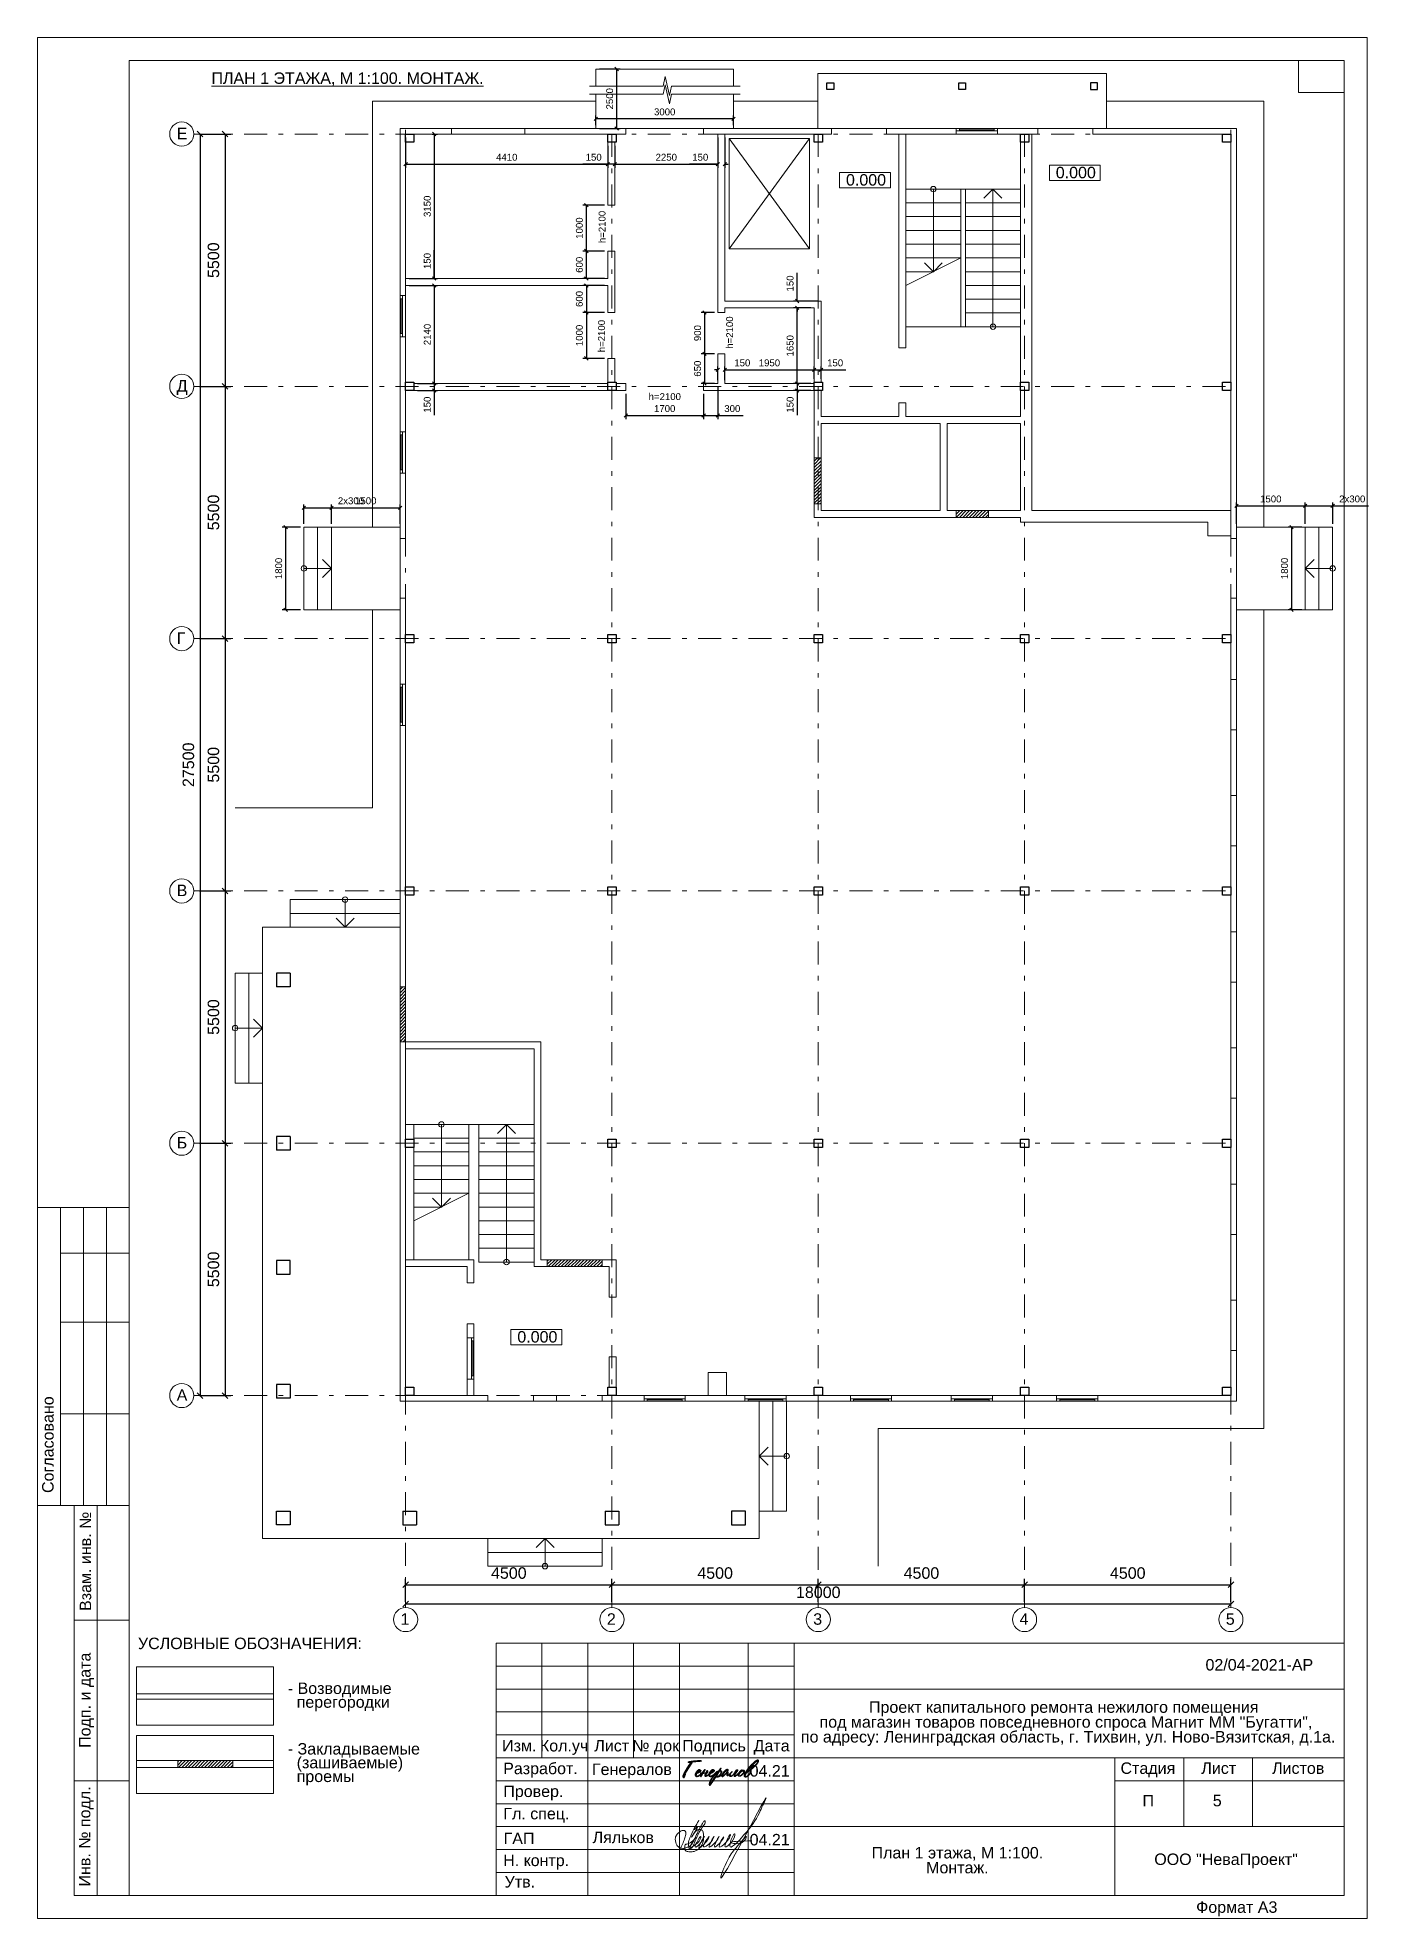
# Model space of a CAD drawing. Header units: metres. Extents: x 34 to 166, y -166 to -111.
# Drawn here: x 98.93 to 127.96, y -160.99 to -119.99 of the extents above; entities that cross this region are included whole.
import ezdxf
from ezdxf.enums import TextEntityAlignment as Align

# ---------------------------------------------------------------- set-up
doc = ezdxf.new("R2010")
doc.units = ezdxf.units.M
doc.header["$MEASUREMENT"] = 0
doc.linetypes.add('( Dashdot )', pattern=[1.001, 0.5, -0.25, 0.001, -0.25])
doc.linetypes.add('DGN Style 3', pattern=[15.993197, 11.423712, -4.569485])
doc.styles.add('Arial', font='CS_Gost2304.shx')
doc.styles.add('GOST 2.304', font='CS_Gost2304.shx')
doc.styles.get("Standard").update_dxf_attribs({"font": 'times.ttf'})
doc.styles.add('Style-Arial', font='arial.ttf')
doc.dimstyles.get("Standard").update_dxf_attribs({"dimtxt": 0.18, "dimasz": 0.18, "dimexe": 0.18, "dimexo": 0.0625, "dimgap": 0.09, "dimtad": 0, "dimtih": 1, "dimtoh": 1, "dimdec": 4, "dimzin": 0, "dimdsep": 46, "dimtxsty": 'Standard', "dimcen": 0.09, "dimadec": 0, "dimazin": 0, "dimtfac": 1, "dimtdec": 4, "dimtofl": 0, "dimtmove": 0, "dimatfit": 3, "dimfxl": 1, "dimtolj": 1, "dimtzin": 0, "dimarcsym": 0})

msp = doc.modelspace()

# ---------------------------------------------------------------- texts
at = {"color": 7, "linetype": 'Continuous', "lineweight": 13, "style": 'Style-Arial'}
for s, p in [('%%uПЛАН 1 ЭТАЖА, М 1:100. МОНТАЖ.%%U', (102.72113857, -120.75233896)), ('0.000', (116.56150825, -122.96982369)), ('0.000', (121.13743749, -122.8100465)), ('0.000', (109.39270486, -148.19111024))]:
    msp.add_text(s, height=0.25, dxfattribs=at).set_placement(p, align=Align.TOP_LEFT)
at = {"color": 7, "linetype": 'Continuous', "lineweight": 30, "style": 'Style-Arial'}
for s, p in [('Е', (101.96285468, -121.95942464)), ('Д', (101.96285468, -127.45942464)), ('Г', (101.96285468, -132.95942464)), ('В', (101.96285468, -138.45942464)), ('Б', (101.96285468, -143.95942464)), ('А', (101.96285468, -149.45942464)), ('1', (106.84621012, -154.34278008)), ('2', (111.34621012, -154.34278008)), ('3', (115.84621012, -154.34278008)), ('4', (120.34621012, -154.34278008)), ('5', (124.84621012, -154.34278008))]:
    msp.add_text(s, height=0.25, dxfattribs=at).set_placement(p, align=Align.TOP_LEFT)
at = {"color": 5, "linetype": 'Continuous', "lineweight": 0, "style": 'Style-Arial'}
for p in [(111.16670229, -124.47469455), (111.15392655, -126.85304186), (113.94788717, -126.77631454)]:
    msp.add_text('h=2100', height=0.15, rotation=90, dxfattribs=at).set_placement(p, align=Align.TOP_LEFT)
msp.add_text('h=2100', height=0.15, dxfattribs=at).set_placement((112.25651188, -127.74533099), align=Align.TOP_LEFT)
at = {"color": 7, "linetype": 'DGN Style 3', "lineweight": 13, "style": 'Style-Arial'}
msp.add_text('УСЛОВНЫЕ ОБОЗНАЧЕНИЯ:', height=0.25, dxfattribs=at).set_placement((101.11793651, -154.87400056), align=Align.TOP_LEFT)
at = {"color": 7, "linetype": 'Continuous', "lineweight": 13, "style": 'Style-Arial'}
msp.add_text('02/04-2021-АР', height=0.25, dxfattribs=at).set_placement((125.57766248, -155.34029567), align=Align.TOP_CENTER)
at = {"color": 7, "linetype": 'Continuous', "lineweight": 0, "style": 'Style-Arial'}
msp.add_text('Генералов', height=0.25, dxfattribs=at).set_placement((111.89167533, -157.61883516), align=Align.TOP_CENTER)
at = {"color": 7, "lineweight": 13, "style": 'Style-Arial'}
msp.add_text('Ляльков', height=0.25, dxfattribs=at).set_placement((111.03529117, -159.10264695), align=Align.TOP_LEFT)
at = {"color": 7, "linetype": 'Continuous', "lineweight": 0, "char_height": 0.25, "line_spacing_factor": 0.72}
for s, insert, attachment_point, style in [('\\fArial|b0|i0|c204204|p39;- Возводимые\\P  перегородки', (104.38607201, -155.85209681), 1, 'Arial'), ('\\fArial|b0|i0|c204204|p39;- Закладываемые\\P  (зашиваемые)\\P  проемы', (104.38607201, -157.17152851), 1, 'Arial'), ('\\fArial|b0|i0|c204204|p39;П', (123.15432984, -158.42719638), 5, 'GOST 2.304'), ('\\fArial|b0|i0|c204204|p39;5', (124.6596288, -158.42719638), 5, 'GOST 2.304')]:
    msp.add_mtext(s, dxfattribs=dict(at, insert=insert, attachment_point=attachment_point, style=style))
at = {"color": 7, "linetype": 'Continuous', "lineweight": 13, "char_height": 0.25, "line_spacing_factor": 0.776524, "style": 'Style-Arial'}
for s, insert, attachment_point in [('Проект капитального ремонта нежилого помещения\\P под магазин товаров повседневного спроса Магнит ММ "Бугатти",\\P  по адресу: Ленинградская область, г. Тихвин, ул. Ново-Вязитская, д.1а.', (121.31067501, -156.26250002), 2), ('План 1 этажа, М 1:100.\\PМонтаж.\\P', (118.99110982, -159.72612045), 5)]:
    msp.add_mtext(s, dxfattribs=dict(at, insert=insert, attachment_point=attachment_point))
at = {"color": 7, "linetype": 'Continuous', "lineweight": 30, "char_height": 0.25, "attachment_point": 1, "line_spacing_factor": 0.72, "style": 'GOST 2.304'}
for insert in [(114.46001902, -157.6526172), (114.46001902, -159.1526172)]:
    msp.add_mtext('\\fArial|b0|i0|c204204|p39;04.21', dxfattribs=dict(at, insert=insert))

# ---------------------------------------------------------------- blocks, each defined once
blk = doc.blocks.new('*U9')
at = {"color": 7, "linetype": 'Continuous', "lineweight": 13, "flags": 128}
for points in [[(0.025, 0.45), (0.025, 0.38), (-0.025, 0.38), (-0.025, 0.45), (0.025, 0.45)], [(0.025, -0.38), (0.025, -0.45), (-0.025, -0.45), (-0.025, -0.38), (0.025, -0.38)]]:
    blk.add_lwpolyline(points, close=True, dxfattribs=at)
at = {"color": 7, "linetype": 'Continuous', "lineweight": 0, "flags": 128}
blk.add_lwpolyline([(0, -0.38), (0, 0.38), (-0.025, 0.38), (-0.025, -0.38), (0, -0.38)], close=True, dxfattribs=at)
blk = doc.blocks.new('*U216')
at = {"color": 7, "linetype": 'Continuous', "lineweight": 13}
for p, q in [((-12.487, 20.002), (14.013, 20.002)), ((-12.487, 20.002), (-12.487, -19.998)), ((13.013, 20.002), (13.013, 19.302)), ((14.013, 20.002), (14.013, -19.998)), ((13.013, 19.302), (14.013, 19.302)), ((-14.487, -4.998), (-12.487, -4.998)), ((-14.487, -4.998), (-14.487, -11.498)), ((-13.987, -4.998), (-13.987, -11.498)), ((-13.487, -4.998), (-13.487, -11.498)), ((-12.987, -4.998), (-12.987, -11.498)), ((-13.987, -5.998), (-12.487, -5.998)), ((-13.987, -7.498), (-12.487, -7.498)), ((-13.987, -9.498), (-12.487, -9.498)), ((-14.487, -11.498), (-12.487, -11.498)), ((-13.687, -11.498), (-12.487, -11.498)), ((-13.187, -19.998), (-13.187, -11.498)), ((-13.687, -13.998), (-12.487, -13.998)), ((-4.487, -14.498), (14.013, -14.498)), ((-4.487, -14.498), (-4.487, -19.998)), ((-3.487, -14.498), (-3.487, -16.998)), ((-2.487, -14.498), (-2.487, -19.998)), ((-1.487, -14.498), (-1.487, -16.998)), ((-0.487, -14.498), (-0.487, -19.998)), ((1.013, -14.498), (1.013, -19.998)), ((2.013, -14.498), (2.013, -19.998)), ((2.013, -15.498), (14.013, -15.498)), ((-4.487, -16.498), (2.013, -16.498)), ((-4.487, -16.998), (2.013, -16.998)), ((2.013, -16.998), (14.013, -16.998)), ((-13.687, -17.498), (-12.487, -17.498)), ((9.013, -17.498), (14.013, -17.498)), ((2.013, -18.498), (14.013, -18.498)), ((-12.926, -19.998), (14.013, -19.998))]:
    blk.add_line(p, q, dxfattribs=at)
at = {"color": 7, "linetype": 'Continuous', "lineweight": 0}
for p, q in [((-4.487, -14.998), (2.013, -14.998)), ((-4.487, -15.498), (2.013, -15.498)), ((-4.487, -15.998), (2.013, -15.998)), ((-4.487, -17.498), (2.013, -17.498)), ((-4.487, -17.998), (2.013, -17.998)), ((-4.487, -18.498), (2.013, -18.498)), ((-4.487, -18.998), (2.013, -18.998)), ((-4.487, -19.498), (2.013, -19.498))]:
    blk.add_line(p, q, dxfattribs=at)
at = {"color": 7, "linetype": 'Continuous', "lineweight": 0, "flags": 128}
blk.add_lwpolyline([(14.513, 20.502), (-14.487, 20.502), (-14.487, -20.498), (14.513, -20.498), (14.513, 20.502)], close=True, dxfattribs=at)
at = {"color": 7, "linetype": 'Continuous', "lineweight": 13, "flags": 128}
for points in [[(-12.487, -19.998), (-13.687, -19.998), (-13.687, -11.498)], [(9.013, -16.998), (9.013, -19.998)], [(10.513, -16.998), (10.513, -18.498)], [(12.013, -16.998), (12.013, -18.498)]]:
    blk.add_lwpolyline(points, dxfattribs=at)
at = {"color": 7, "linetype": 'Continuous', "lineweight": 0, "style": 'Style-Arial'}
for s, p in [('Согласовано', (-14.263, -10.171)), ('Взам. инв. №', (-13.444, -12.714)), ('Подп. и дата', (-13.457, -15.743)), ('Инв. № подл.', (-13.462, -18.711))]:
    blk.add_text(s, height=0.25002, rotation=90, dxfattribs=at).set_placement(p, align=Align.MIDDLE_CENTER)
for s, p in [('Изм.', (-3.98, -16.733)), ('Кол.уч', (-3.003, -16.733)), ('Лист', (-1.964, -16.733)), ('№ док', (-1.005, -16.733)), ('Подпись', (0.268, -16.733)), ('Дата', (1.524, -16.733)), ('Разработ.', (-3.518, -17.229)), ('Стадия', (9.731, -17.223)), ('Лист', (11.276, -17.223)), ('Листов', (13.009, -17.223)), ('Провер.', (-3.673, -17.727)), ('Гл. спец.', (-3.607, -18.214)), ('ГАП', (-3.986, -18.755)), ('Н. контр.', (-3.612, -19.233)), ('ООО "НеваПроект"', (11.436, -19.209)), ('Утв.', (-3.968, -19.7)), ('Формат А3', (11.669, -20.252))]:
    blk.add_text(s, height=0.25, dxfattribs=at).set_placement(p, align=Align.MIDDLE_CENTER)
blk = doc.blocks.new('_Oblique')
at = {"color": 0, "linetype": 'ByBlock', "lineweight": -2}
blk.add_line((0.5, 0.5), (-0.5, -0.5), dxfattribs=at)
blk = doc.blocks.new('*D1086')
at = {"color": 0, "linetype": 'Continuous', "lineweight": -2, "transparency": 16777216}
for p, q in [((106.957, -154.091), (106.957, -154.015)), ((106.957, -154.14), (124.957, -154.14)), ((124.957, -154.091), (124.957, -154.015))]:
    blk.add_line(p, q, dxfattribs=at)
at = {"layer": 'Defpoints', "color": 0, "linetype": 'Continuous', "lineweight": 30, "transparency": 16777216}
for p in [(124.957, -154.14), (106.957, -154.216), (124.957, -154.216)]:
    blk.add_point(p, dxfattribs=at)
at = {"color": 0, "linetype": 'Continuous', "lineweight": -2, "transparency": 16777216, "xscale": 0.125, "yscale": 0.125, "zscale": 0.125, "rotation": 180}
blk.add_blockref('_Oblique', (106.957, -154.14), dxfattribs=at)
at = {"color": 0, "linetype": 'Continuous', "lineweight": -2, "transparency": 16777216, "xscale": 0.125, "yscale": 0.125, "zscale": 0.125}
blk.add_blockref('_Oblique', (124.957, -154.14), dxfattribs=at)
at = {"color": 0, "linetype": 'Continuous', "lineweight": 0, "transparency": 16777216, "insert": (115.957, -153.887), "char_height": 0.25, "attachment_point": 5, "style": 'Style-Arial'}
blk.add_mtext('\\A1;18000', dxfattribs=at)
blk = doc.blocks.new('*D1090')
at = {"color": 0, "linetype": 'Continuous', "lineweight": -2, "transparency": 16777216}
for p, q in [((106.957, -154.091), (106.957, -153.595)), ((106.957, -153.72), (111.457, -153.72)), ((111.457, -154.091), (111.457, -153.595))]:
    blk.add_line(p, q, dxfattribs=at)
at = {"layer": 'Defpoints', "color": 0, "linetype": 'Continuous', "lineweight": 30, "transparency": 16777216}
for p in [(111.457, -153.72), (106.957, -154.216), (111.457, -154.216)]:
    blk.add_point(p, dxfattribs=at)
at = {"color": 0, "linetype": 'Continuous', "lineweight": -2, "transparency": 16777216, "xscale": 0.125, "yscale": 0.125, "zscale": 0.125, "rotation": 180}
blk.add_blockref('_Oblique', (106.957, -153.72), dxfattribs=at)
at = {"color": 0, "linetype": 'Continuous', "lineweight": -2, "transparency": 16777216, "xscale": 0.125, "yscale": 0.125, "zscale": 0.125}
blk.add_blockref('_Oblique', (111.457, -153.72), dxfattribs=at)
at = {"color": 0, "linetype": 'Continuous', "lineweight": 0, "transparency": 16777216, "insert": (109.207, -153.467), "char_height": 0.25, "attachment_point": 5, "style": 'Style-Arial'}
blk.add_mtext('\\A1;4500', dxfattribs=at)
blk = doc.blocks.new('*D1087')
at = {"color": 0, "linetype": 'Continuous', "lineweight": -2, "transparency": 16777216}
for p, q in [((111.457, -154.091), (111.457, -153.595)), ((111.457, -153.72), (115.957, -153.72)), ((115.957, -154.091), (115.957, -153.595))]:
    blk.add_line(p, q, dxfattribs=at)
at = {"layer": 'Defpoints', "color": 0, "linetype": 'Continuous', "lineweight": 30, "transparency": 16777216}
for p in [(115.957, -153.72), (111.457, -154.216), (115.957, -154.216)]:
    blk.add_point(p, dxfattribs=at)
at = {"color": 0, "linetype": 'Continuous', "lineweight": -2, "transparency": 16777216, "xscale": 0.125, "yscale": 0.125, "zscale": 0.125, "rotation": 180}
blk.add_blockref('_Oblique', (111.457, -153.72), dxfattribs=at)
at = {"color": 0, "linetype": 'Continuous', "lineweight": -2, "transparency": 16777216, "xscale": 0.125, "yscale": 0.125, "zscale": 0.125}
blk.add_blockref('_Oblique', (115.957, -153.72), dxfattribs=at)
at = {"color": 0, "linetype": 'Continuous', "lineweight": 0, "transparency": 16777216, "insert": (113.707, -153.467), "char_height": 0.25, "attachment_point": 5, "style": 'Style-Arial'}
blk.add_mtext('\\A1;4500', dxfattribs=at)
blk = doc.blocks.new('*D1088')
at = {"color": 0, "linetype": 'Continuous', "lineweight": -2, "transparency": 16777216}
for p, q in [((115.957, -154.091), (115.957, -153.595)), ((115.957, -153.72), (120.457, -153.72)), ((120.457, -154.091), (120.457, -153.595))]:
    blk.add_line(p, q, dxfattribs=at)
at = {"layer": 'Defpoints', "color": 0, "linetype": 'Continuous', "lineweight": 30, "transparency": 16777216}
for p in [(120.457, -153.72), (115.957, -154.216), (120.457, -154.216)]:
    blk.add_point(p, dxfattribs=at)
at = {"color": 0, "linetype": 'Continuous', "lineweight": -2, "transparency": 16777216, "xscale": 0.125, "yscale": 0.125, "zscale": 0.125, "rotation": 180}
blk.add_blockref('_Oblique', (115.957, -153.72), dxfattribs=at)
at = {"color": 0, "linetype": 'Continuous', "lineweight": -2, "transparency": 16777216, "xscale": 0.125, "yscale": 0.125, "zscale": 0.125}
blk.add_blockref('_Oblique', (120.457, -153.72), dxfattribs=at)
at = {"color": 0, "linetype": 'Continuous', "lineweight": 0, "transparency": 16777216, "insert": (118.207, -153.467), "char_height": 0.25, "attachment_point": 5, "style": 'Style-Arial'}
blk.add_mtext('\\A1;4500', dxfattribs=at)
blk = doc.blocks.new('*D1089')
at = {"color": 0, "linetype": 'Continuous', "lineweight": -2, "transparency": 16777216}
for p, q in [((120.457, -154.091), (120.457, -153.595)), ((120.457, -153.72), (124.957, -153.72)), ((124.957, -154.091), (124.957, -153.595))]:
    blk.add_line(p, q, dxfattribs=at)
at = {"layer": 'Defpoints', "color": 0, "linetype": 'Continuous', "lineweight": 30, "transparency": 16777216}
for p in [(124.957, -153.72), (120.457, -154.216), (124.957, -154.216)]:
    blk.add_point(p, dxfattribs=at)
at = {"color": 0, "linetype": 'Continuous', "lineweight": -2, "transparency": 16777216, "xscale": 0.125, "yscale": 0.125, "zscale": 0.125, "rotation": 180}
blk.add_blockref('_Oblique', (120.457, -153.72), dxfattribs=at)
at = {"color": 0, "linetype": 'Continuous', "lineweight": -2, "transparency": 16777216, "xscale": 0.125, "yscale": 0.125, "zscale": 0.125}
blk.add_blockref('_Oblique', (124.957, -153.72), dxfattribs=at)
at = {"color": 0, "linetype": 'Continuous', "lineweight": 0, "transparency": 16777216, "insert": (122.707, -153.467), "char_height": 0.25, "attachment_point": 5, "style": 'Style-Arial'}
blk.add_mtext('\\A1;4500', dxfattribs=at)
blk = doc.blocks.new('*D1091')
at = {"color": 0, "linetype": 'Continuous', "lineweight": -2, "transparency": 16777216}
for p, q in [((102.462, -122.096), (102.597, -122.096)), ((102.472, -122.096), (102.472, -149.596)), ((102.462, -149.596), (102.597, -149.596))]:
    blk.add_line(p, q, dxfattribs=at)
at = {"layer": 'Defpoints', "color": 0, "linetype": 'Continuous', "lineweight": 30, "transparency": 16777216}
for p in [(102.337, -122.096), (102.337, -149.596), (102.472, -149.596)]:
    blk.add_point(p, dxfattribs=at)
at = {"color": 0, "linetype": 'Continuous', "lineweight": -2, "transparency": 16777216, "xscale": 0.125, "yscale": 0.125, "zscale": 0.125}
for p, rotation in [((102.472, -122.096), 90), ((102.472, -149.596), 270)]:
    blk.add_blockref('_Oblique', p, dxfattribs=dict(at, rotation=rotation))
at = {"color": 0, "linetype": 'Continuous', "lineweight": 0, "transparency": 16777216, "insert": (102.219, -135.846), "char_height": 0.25, "attachment_point": 5, "rotation": 90, "style": 'Style-Arial'}
blk.add_mtext('\\A1;27500', dxfattribs=at)
blk = doc.blocks.new('*D1096')
at = {"color": 0, "linetype": 'Continuous', "lineweight": -2, "transparency": 16777216}
for p, q in [((102.462, -122.096), (103.142, -122.096)), ((103.017, -122.096), (103.017, -127.596)), ((102.462, -127.596), (103.142, -127.596))]:
    blk.add_line(p, q, dxfattribs=at)
at = {"layer": 'Defpoints', "color": 0, "linetype": 'Continuous', "lineweight": 30, "transparency": 16777216}
for p in [(102.337, -122.096), (102.337, -127.596), (103.017, -127.596)]:
    blk.add_point(p, dxfattribs=at)
at = {"color": 0, "linetype": 'Continuous', "lineweight": -2, "transparency": 16777216, "xscale": 0.125, "yscale": 0.125, "zscale": 0.125}
for p, rotation in [((103.017, -122.096), 90), ((103.017, -127.596), 270)]:
    blk.add_blockref('_Oblique', p, dxfattribs=dict(at, rotation=rotation))
at = {"color": 0, "linetype": 'Continuous', "lineweight": 0, "transparency": 16777216, "insert": (102.765, -124.846), "char_height": 0.25, "attachment_point": 5, "rotation": 90, "style": 'Style-Arial'}
blk.add_mtext('\\A1;5500', dxfattribs=at)
blk = doc.blocks.new('*D1092')
at = {"color": 0, "linetype": 'Continuous', "lineweight": -2, "transparency": 16777216}
for p, q in [((102.462, -127.596), (103.142, -127.596)), ((103.017, -127.596), (103.017, -133.096)), ((102.462, -133.096), (103.142, -133.096))]:
    blk.add_line(p, q, dxfattribs=at)
at = {"layer": 'Defpoints', "color": 0, "linetype": 'Continuous', "lineweight": 30, "transparency": 16777216}
for p in [(102.337, -127.596), (102.337, -133.096), (103.017, -133.096)]:
    blk.add_point(p, dxfattribs=at)
at = {"color": 0, "linetype": 'Continuous', "lineweight": -2, "transparency": 16777216, "xscale": 0.125, "yscale": 0.125, "zscale": 0.125}
for p, rotation in [((103.017, -127.596), 90), ((103.017, -133.096), 270)]:
    blk.add_blockref('_Oblique', p, dxfattribs=dict(at, rotation=rotation))
at = {"color": 0, "linetype": 'Continuous', "lineweight": 0, "transparency": 16777216, "insert": (102.765, -130.346), "char_height": 0.25, "attachment_point": 5, "rotation": 90, "style": 'Style-Arial'}
blk.add_mtext('\\A1;5500', dxfattribs=at)
blk = doc.blocks.new('*D1093')
at = {"color": 0, "linetype": 'Continuous', "lineweight": -2, "transparency": 16777216}
for p, q in [((102.462, -133.096), (103.142, -133.096)), ((103.017, -133.096), (103.017, -138.596)), ((102.462, -138.596), (103.142, -138.596))]:
    blk.add_line(p, q, dxfattribs=at)
at = {"layer": 'Defpoints', "color": 0, "linetype": 'Continuous', "lineweight": 30, "transparency": 16777216}
for p in [(102.337, -133.096), (102.337, -138.596), (103.017, -138.596)]:
    blk.add_point(p, dxfattribs=at)
at = {"color": 0, "linetype": 'Continuous', "lineweight": -2, "transparency": 16777216, "xscale": 0.125, "yscale": 0.125, "zscale": 0.125}
for p, rotation in [((103.017, -133.096), 90), ((103.017, -138.596), 270)]:
    blk.add_blockref('_Oblique', p, dxfattribs=dict(at, rotation=rotation))
at = {"color": 0, "linetype": 'Continuous', "lineweight": 0, "transparency": 16777216, "insert": (102.765, -135.846), "char_height": 0.25, "attachment_point": 5, "rotation": 90, "style": 'Style-Arial'}
blk.add_mtext('\\A1;5500', dxfattribs=at)
blk = doc.blocks.new('*D1094')
at = {"color": 0, "linetype": 'Continuous', "lineweight": -2, "transparency": 16777216}
for p, q in [((102.462, -138.596), (103.142, -138.596)), ((103.017, -138.596), (103.017, -144.096)), ((102.462, -144.096), (103.142, -144.096))]:
    blk.add_line(p, q, dxfattribs=at)
at = {"layer": 'Defpoints', "color": 0, "linetype": 'Continuous', "lineweight": 30, "transparency": 16777216}
for p in [(102.337, -138.596), (102.337, -144.096), (103.017, -144.096)]:
    blk.add_point(p, dxfattribs=at)
at = {"color": 0, "linetype": 'Continuous', "lineweight": -2, "transparency": 16777216, "xscale": 0.125, "yscale": 0.125, "zscale": 0.125}
for p, rotation in [((103.017, -138.596), 90), ((103.017, -144.096), 270)]:
    blk.add_blockref('_Oblique', p, dxfattribs=dict(at, rotation=rotation))
at = {"color": 0, "linetype": 'Continuous', "lineweight": 0, "transparency": 16777216, "insert": (102.765, -141.346), "char_height": 0.25, "attachment_point": 5, "rotation": 90, "style": 'Style-Arial'}
blk.add_mtext('\\A1;5500', dxfattribs=at)
blk = doc.blocks.new('*D1095')
at = {"color": 0, "linetype": 'Continuous', "lineweight": -2, "transparency": 16777216}
for p, q in [((102.462, -144.096), (103.142, -144.096)), ((103.017, -144.096), (103.017, -149.596)), ((102.462, -149.596), (103.142, -149.596))]:
    blk.add_line(p, q, dxfattribs=at)
at = {"layer": 'Defpoints', "color": 0, "linetype": 'Continuous', "lineweight": 30, "transparency": 16777216}
for p in [(102.337, -144.096), (102.337, -149.596), (103.017, -149.596)]:
    blk.add_point(p, dxfattribs=at)
at = {"color": 0, "linetype": 'Continuous', "lineweight": -2, "transparency": 16777216, "xscale": 0.125, "yscale": 0.125, "zscale": 0.125}
for p, rotation in [((103.017, -144.096), 90), ((103.017, -149.596), 270)]:
    blk.add_blockref('_Oblique', p, dxfattribs=dict(at, rotation=rotation))
at = {"color": 0, "linetype": 'Continuous', "lineweight": 0, "transparency": 16777216, "insert": (102.765, -146.846), "char_height": 0.25, "attachment_point": 5, "rotation": 90, "style": 'Style-Arial'}
blk.add_mtext('\\A1;5500', dxfattribs=at)
blk = doc.blocks.new('*U36')
at = {"linetype": 'Continuous', "lineweight": 0}
h = blk.add_hatch(color=5, dxfattribs=at)
edge = h.paths.add_edge_path()
edge.add_spline(control_points=[(-0.528, 0.199), (-0.508, 0.201), (-0.488, 0.203), (-0.468, 0.205), (-0.447, 0.207), (-0.426, 0.209), (-0.406, 0.21), (-0.386, 0.212), (-0.367, 0.212)], knot_values=[0, 0, 0, 0.25, 0.25, 0.5, 0.5, 0.75, 0.75, 1, 1, 1], degree=2, periodic=0)
edge.add_line((-0.367, 0.212), (-0.362, 0.212))
edge.add_spline(control_points=[(-0.362, 0.212), (-0.358, 0.212), (-0.358, 0.213), (-0.358, 0.217), (-0.361, 0.219), (-0.364, 0.222), (-0.369, 0.223), (-0.374, 0.225), (-0.38, 0.225), (-0.385, 0.225), (-0.39, 0.225)], knot_values=[0, 0, 0, 0.2, 0.2, 0.4, 0.4, 0.6, 0.6, 0.8, 0.8, 1, 1, 1], degree=2, periodic=0)
edge.add_line((-0.39, 0.225), (-0.4, 0.225))
edge.add_spline(control_points=[(-0.4, 0.225), (-0.433, 0.225), (-0.466, 0.222), (-0.498, 0.219), (-0.53, 0.215)], knot_values=[0, 0, 0, 0.5, 0.5, 1, 1, 1], degree=2, periodic=0)
edge.add_line((-0.53, 0.215), (-0.539, 0.216))
edge.add_line((-0.539, 0.216), (-0.545, 0.213))
edge.add_spline(control_points=[(-0.545, 0.213), (-0.551, 0.212), (-0.558, 0.211), (-0.566, 0.21), (-0.573, 0.208), (-0.581, 0.207), (-0.588, 0.206), (-0.596, 0.204), (-0.602, 0.202), (-0.606, 0.201), (-0.606, 0.197), (-0.606, 0.192), (-0.604, 0.191), (-0.602, 0.189), (-0.598, 0.189), (-0.588, 0.189), (-0.578, 0.191), (-0.568, 0.193), (-0.559, 0.194)], knot_values=[0, 0, 0, 0.111111, 0.111111, 0.222222, 0.222222, 0.333333, 0.333333, 0.444444, 0.444444, 0.555556, 0.555556, 0.666667, 0.666667, 0.777778, 0.777778, 0.888889, 0.888889, 1, 1, 1], degree=2, periodic=0)
edge.add_spline(control_points=[(-0.559, 0.194), (-0.564, 0.187), (-0.575, 0.171), (-0.585, 0.154), (-0.598, 0.134), (-0.611, 0.114), (-0.624, 0.093), (-0.637, 0.071), (-0.648, 0.054), (-0.66, 0.034), (-0.671, 0.014), (-0.682, -0.006), (-0.69, -0.023), (-0.699, -0.041), (-0.703, -0.054), (-0.708, -0.067), (-0.707, -0.072), (-0.707, -0.075), (-0.705, -0.079), (-0.703, -0.083), (-0.7, -0.087), (-0.697, -0.091), (-0.694, -0.093), (-0.691, -0.096), (-0.688, -0.096), (-0.685, -0.095), (-0.68, -0.086), (-0.676, -0.077), (-0.671, -0.066), (-0.666, -0.054), (-0.662, -0.044), (-0.658, -0.034), (-0.657, -0.032)], knot_values=[0, 0, 0, 0.0625, 0.0625, 0.125, 0.125, 0.1875, 0.1875, 0.25, 0.25, 0.3125, 0.3125, 0.375, 0.375, 0.4375, 0.4375, 0.5, 0.5, 0.5625, 0.5625, 0.625, 0.625, 0.6875, 0.6875, 0.75, 0.75, 0.8125, 0.8125, 0.875, 0.875, 0.9375, 0.9375, 1, 1, 1], degree=2, periodic=0)
edge.add_spline(control_points=[(-0.657, -0.032), (-0.657, -0.029), (-0.66, -0.03)], knot_values=[0, 0, 0, 1, 1, 1], degree=2, periodic=0)
edge.add_spline(control_points=[(-0.66, -0.03), (-0.661, -0.031), (-0.664, -0.034), (-0.666, -0.037), (-0.669, -0.041), (-0.672, -0.045), (-0.675, -0.049), (-0.677, -0.052), (-0.678, -0.053)], knot_values=[0, 0, 0, 0.25, 0.25, 0.5, 0.5, 0.75, 0.75, 1, 1, 1], degree=2, periodic=0)
edge.add_line((-0.678, -0.053), (-0.679, -0.053))
edge.add_spline(control_points=[(-0.679, -0.053), (-0.679, -0.052), (-0.675, -0.043), (-0.67, -0.034), (-0.662, -0.019), (-0.653, -0.004), (-0.64, 0.016), (-0.628, 0.036), (-0.612, 0.061)], knot_values=[0, 0, 0, 0.25, 0.25, 0.5, 0.5, 0.75, 0.75, 1, 1, 1], degree=2, periodic=0)
edge.add_spline(control_points=[(-0.612, 0.061), (-0.598, 0.083), (-0.584, 0.105), (-0.57, 0.126), (-0.556, 0.149), (-0.549, 0.161), (-0.54, 0.173), (-0.532, 0.186), (-0.528, 0.199)], knot_values=[0, 0, 0, 0.25, 0.25, 0.5, 0.5, 0.75, 0.75, 1, 1, 1], degree=2, periodic=0)
h = blk.add_hatch(color=5, dxfattribs=at)
edge = h.paths.add_edge_path()
edge.add_line((-0.354, -0.017), (-0.356, -0.017))
edge.add_spline(control_points=[(-0.356, -0.017), (-0.361, -0.018), (-0.365, -0.018)], knot_values=[0, 0, 0, 1, 1, 1], degree=2, periodic=0)
edge.add_spline(control_points=[(-0.365, -0.018), (-0.371, -0.023), (-0.377, -0.029), (-0.385, -0.036), (-0.394, -0.042), (-0.402, -0.048), (-0.411, -0.053), (-0.419, -0.058), (-0.427, -0.061), (-0.434, -0.064), (-0.441, -0.064), (-0.447, -0.064), (-0.451, -0.059), (-0.455, -0.055), (-0.455, -0.047), (-0.455, -0.04), (-0.452, -0.031), (-0.449, -0.023), (-0.445, -0.015)], knot_values=[0, 0, 0, 0.047522, 0.047522, 0.166582, 0.166582, 0.285641, 0.285641, 0.404701, 0.404701, 0.523761, 0.523761, 0.642821, 0.642821, 0.76188, 0.76188, 0.88094, 0.88094, 1, 1, 1], degree=2, periodic=0)
edge.add_spline(control_points=[(-0.445, -0.015), (-0.436, -0.012), (-0.422, -0.007), (-0.409, -0.001), (-0.397, 0.006), (-0.385, 0.013), (-0.376, 0.021), (-0.367, 0.029), (-0.367, 0.036), (-0.367, 0.042), (-0.372, 0.045), (-0.378, 0.048), (-0.381, 0.05), (-0.385, 0.053), (-0.389, 0.056), (-0.392, 0.06), (-0.398, 0.06), (-0.406, 0.06), (-0.419, 0.051), (-0.432, 0.042), (-0.444, 0.028), (-0.457, 0.013), (-0.466, -0.005), (-0.475, -0.023), (-0.475, -0.042), (-0.475, -0.058), (-0.466, -0.067), (-0.457, -0.075), (-0.443, -0.075), (-0.434, -0.075), (-0.425, -0.072), (-0.416, -0.068), (-0.406, -0.063), (-0.397, -0.057), (-0.387, -0.049), (-0.378, -0.042), (-0.368, -0.034), (-0.364, -0.03), (-0.361, -0.027)], knot_values=[0, 0, 0, 0.054871, 0.054871, 0.109741, 0.109741, 0.164612, 0.164612, 0.219482, 0.219482, 0.274353, 0.274353, 0.329223, 0.329223, 0.384094, 0.384094, 0.438964, 0.438964, 0.493835, 0.493835, 0.548705, 0.548705, 0.603576, 0.603576, 0.658446, 0.658446, 0.713317, 0.713317, 0.768187, 0.768187, 0.823058, 0.823058, 0.877928, 0.877928, 0.932799, 0.932799, 0.987669, 0.987669, 1, 1, 1], degree=2, periodic=0)
edge.add_spline(control_points=[(-0.361, -0.027), (-0.357, -0.022), (-0.354, -0.017)], knot_values=[0, 0, 0, 1, 1, 1], degree=2, periodic=0)
edge = h.paths.add_edge_path(flags=16)
edge.add_spline(control_points=[(-0.434, 0.003), (-0.429, 0.011), (-0.423, 0.018), (-0.417, 0.024), (-0.412, 0.029), (-0.406, 0.034), (-0.401, 0.037), (-0.395, 0.04), (-0.392, 0.04), (-0.386, 0.04), (-0.384, 0.038), (-0.382, 0.036), (-0.382, 0.034)], knot_values=[0, 0, 0, 0.166667, 0.166667, 0.333333, 0.333333, 0.5, 0.5, 0.666667, 0.666667, 0.833333, 0.833333, 1, 1, 1], degree=2, periodic=0)
edge.add_spline(control_points=[(-0.382, 0.034), (-0.382, 0.032), (-0.387, 0.027), (-0.393, 0.023), (-0.4, 0.018), (-0.408, 0.013), (-0.417, 0.009), (-0.427, 0.005), (-0.434, 0.003)], knot_values=[0, 0, 0, 0.25, 0.25, 0.5, 0.5, 0.75, 0.75, 1, 1, 1], degree=2, periodic=0)
h = blk.add_hatch(color=5, dxfattribs=at)
edge = h.paths.add_edge_path()
edge.add_spline(control_points=[(-0.221, -0.028), (-0.224, -0.031), (-0.23, -0.035), (-0.237, -0.04), (-0.245, -0.046), (-0.253, -0.051), (-0.26, -0.055), (-0.268, -0.058), (-0.273, -0.058), (-0.276, -0.058), (-0.277, -0.057), (-0.278, -0.055), (-0.278, -0.053)], knot_values=[0, 0, 0, 0.154355, 0.154355, 0.323484, 0.323484, 0.492613, 0.492613, 0.661742, 0.661742, 0.830871, 0.830871, 1, 1, 1], degree=2, periodic=0)
edge.add_spline(control_points=[(-0.278, -0.053), (-0.279, -0.048), (-0.275, -0.04), (-0.27, -0.032), (-0.265, -0.024), (-0.263, -0.021), (-0.259, -0.015), (-0.255, -0.009), (-0.251, -0.004), (-0.247, 0.001), (-0.243, 0.006), (-0.24, 0.01), (-0.239, 0.011)], knot_values=[0, 0, 0, 0.166667, 0.166667, 0.333333, 0.333333, 0.5, 0.5, 0.666667, 0.666667, 0.833333, 0.833333, 1, 1, 1], degree=2, periodic=0)
edge.add_spline(control_points=[(-0.239, 0.011), (-0.237, 0.014), (-0.237, 0.02), (-0.237, 0.027), (-0.237, 0.03), (-0.237, 0.033), (-0.241, 0.035), (-0.245, 0.038), (-0.249, 0.038), (-0.253, 0.038), (-0.256, 0.036), (-0.259, 0.034), (-0.262, 0.031), (-0.264, 0.028), (-0.265, 0.025), (-0.266, 0.022), (-0.266, 0.02)], knot_values=[0, 0, 0, 0.125, 0.125, 0.25, 0.25, 0.375, 0.375, 0.5, 0.5, 0.625, 0.625, 0.75, 0.75, 0.875, 0.875, 1, 1, 1], degree=2, periodic=0)
edge.add_spline(control_points=[(-0.266, 0.02), (-0.266, 0.015), (-0.269, 0.011), (-0.27, 0.01), (-0.274, 0.002), (-0.277, -0.002), (-0.279, -0.006)], knot_values=[0, 0, 0, 0.333333, 0.333333, 0.666667, 0.666667, 1, 1, 1], degree=2, periodic=0)
edge.add_spline(control_points=[(-0.279, -0.006), (-0.283, -0.005), (-0.289, -0.004), (-0.296, -0.003), (-0.303, -0.003), (-0.311, -0.003), (-0.318, -0.003)], knot_values=[0, 0, 0, 0.333333, 0.333333, 0.666667, 0.666667, 1, 1, 1], degree=2, periodic=0)
edge.add_line((-0.318, -0.003), (-0.323, -0.003))
edge.add_line((-0.323, -0.003), (-0.306, 0.024))
edge.add_spline(control_points=[(-0.306, 0.024), (-0.298, 0.037), (-0.293, 0.046), (-0.288, 0.054), (-0.288, 0.055)], knot_values=[0, 0, 0, 0.5, 0.5, 1, 1, 1], degree=2, periodic=0)
edge.add_spline(control_points=[(-0.288, 0.055), (-0.288, 0.057), (-0.291, 0.06), (-0.294, 0.063), (-0.297, 0.063), (-0.299, 0.063), (-0.306, 0.054), (-0.313, 0.045), (-0.322, 0.031), (-0.325, 0.027), (-0.328, 0.022)], knot_values=[0, 0, 0, 0.23155, 0.23155, 0.4631, 0.4631, 0.69465, 0.69465, 0.9262, 0.9262, 1, 1, 1], degree=2, periodic=0)
edge.add_line((-0.328, 0.022), (-0.328, 0.022))
edge.add_spline(control_points=[(-0.328, 0.022), (-0.324, 0.022), (-0.323, 0.019), (-0.322, 0.015), (-0.324, 0.012)], knot_values=[0, 0, 0, 0.5, 0.5, 1, 1, 1], degree=2, periodic=0)
edge.add_spline(control_points=[(-0.324, 0.012), (-0.329, 0.006), (-0.34, -0.006), (-0.348, -0.015), (-0.361, -0.027)], knot_values=[0, 0, 0, 0.563292, 0.563292, 1, 1, 1], degree=2, periodic=0)
edge.add_spline(control_points=[(-0.361, -0.027), (-0.361, -0.028), (-0.362, -0.029), (-0.371, -0.042), (-0.376, -0.052), (-0.382, -0.062), (-0.382, -0.064), (-0.382, -0.065), (-0.379, -0.067), (-0.377, -0.069), (-0.374, -0.071), (-0.372, -0.073), (-0.369, -0.074), (-0.367, -0.075), (-0.366, -0.075)], knot_values=[0, 0, 0, 0.024641, 0.024641, 0.187201, 0.187201, 0.349761, 0.349761, 0.512321, 0.512321, 0.67488, 0.67488, 0.83744, 0.83744, 1, 1, 1], degree=2, periodic=0)
edge.add_spline(control_points=[(-0.366, -0.075), (-0.364, -0.071), (-0.357, -0.06), (-0.35, -0.048), (-0.342, -0.034), (-0.336, -0.024), (-0.329, -0.013)], knot_values=[0, 0, 0, 0.333333, 0.333333, 0.666667, 0.666667, 1, 1, 1], degree=2, periodic=0)
edge.add_spline(control_points=[(-0.329, -0.013), (-0.326, -0.013), (-0.322, -0.013), (-0.314, -0.012), (-0.305, -0.012), (-0.296, -0.012), (-0.288, -0.013), (-0.286, -0.013), (-0.283, -0.014)], knot_values=[0, 0, 0, 0.25, 0.25, 0.5, 0.5, 0.75, 0.75, 1, 1, 1], degree=2, periodic=0)
edge.add_line((-0.283, -0.014), (-0.284, -0.015))
edge.add_spline(control_points=[(-0.284, -0.015), (-0.289, -0.025), (-0.292, -0.036), (-0.296, -0.047), (-0.295, -0.055), (-0.294, -0.064), (-0.289, -0.067), (-0.284, -0.07), (-0.278, -0.07), (-0.269, -0.07), (-0.26, -0.065), (-0.251, -0.06), (-0.245, -0.056), (-0.241, -0.054), (-0.237, -0.05), (-0.233, -0.047), (-0.228, -0.043), (-0.225, -0.04), (-0.223, -0.038)], knot_values=[0, 0, 0, 0.113755, 0.113755, 0.227509, 0.227509, 0.341264, 0.341264, 0.455018, 0.455018, 0.568773, 0.568773, 0.682527, 0.682527, 0.796282, 0.796282, 0.910037, 0.910037, 1, 1, 1], degree=2, periodic=0)
edge.add_spline(control_points=[(-0.223, -0.038), (-0.222, -0.033), (-0.221, -0.028)], knot_values=[0, 0, 0, 1, 1, 1], degree=2, periodic=0)
h = blk.add_hatch(color=5, dxfattribs=at)
edge = h.paths.add_edge_path()
edge.add_spline(control_points=[(-0.328, 0.022), (-0.33, 0.019), (-0.333, 0.015)], knot_values=[0, 0, 0, 1, 1, 1], degree=2, periodic=0)
edge.add_spline(control_points=[(-0.333, 0.015), (-0.338, 0.009), (-0.342, 0.002), (-0.344, -0.001), (-0.347, -0.005)], knot_values=[0, 0, 0, 0.299722, 0.299722, 1, 1, 1], degree=2, periodic=0)
edge.add_spline(control_points=[(-0.347, -0.005), (-0.35, -0.005), (-0.353, -0.006)], knot_values=[0, 0, 0, 1, 1, 1], degree=2, periodic=0)
edge.add_spline(control_points=[(-0.353, -0.006), (-0.359, -0.012), (-0.365, -0.018)], knot_values=[0, 0, 0, 1, 1, 1], degree=2, periodic=0)
edge.add_spline(control_points=[(-0.365, -0.018), (-0.361, -0.018), (-0.356, -0.017)], knot_values=[0, 0, 0, 1, 1, 1], degree=2, periodic=0)
edge.add_line((-0.356, -0.017), (-0.354, -0.017))
edge.add_spline(control_points=[(-0.354, -0.017), (-0.357, -0.022), (-0.361, -0.027)], knot_values=[0, 0, 0, 1, 1, 1], degree=2, periodic=0)
edge.add_spline(control_points=[(-0.361, -0.027), (-0.348, -0.015), (-0.34, -0.006)], knot_values=[0, 0, 0, 1, 1, 1], degree=2, periodic=0)
edge.add_line((-0.34, -0.006), (-0.34, -0.006))
edge.add_spline(control_points=[(-0.34, -0.006), (-0.329, 0.006), (-0.324, 0.012)], knot_values=[0, 0, 0, 1, 1, 1], degree=2, periodic=0)
edge.add_spline(control_points=[(-0.324, 0.012), (-0.322, 0.015), (-0.323, 0.019), (-0.324, 0.022), (-0.328, 0.022)], knot_values=[0, 0, 0, 0.5, 0.5, 1, 1, 1], degree=2, periodic=0)
h = blk.add_hatch(color=5, dxfattribs=at)
edge = h.paths.add_edge_path()
edge.add_spline(control_points=[(-0.333, 0.015), (-0.339, 0.008), (-0.348, -0.001), (-0.35, -0.003), (-0.353, -0.006)], knot_values=[0, 0, 0, 0.787625, 0.787625, 1, 1, 1], degree=2, periodic=0)
edge.add_spline(control_points=[(-0.353, -0.006), (-0.35, -0.005), (-0.347, -0.005)], knot_values=[0, 0, 0, 1, 1, 1], degree=2, periodic=0)
edge.add_spline(control_points=[(-0.347, -0.005), (-0.344, -0.001), (-0.342, 0.002)], knot_values=[0, 0, 0, 1, 1, 1], degree=2, periodic=0)
edge.add_line((-0.342, 0.002), (-0.342, 0.002))
edge.add_spline(control_points=[(-0.342, 0.002), (-0.338, 0.009), (-0.333, 0.015)], knot_values=[0, 0, 0, 1, 1, 1], degree=2, periodic=0)
h = blk.add_hatch(color=5, dxfattribs=at)
edge = h.paths.add_edge_path()
edge.add_spline(control_points=[(-0.071, 0.013), (-0.07, 0.016), (-0.07, 0.019), (-0.071, 0.022), (-0.075, 0.022)], knot_values=[0, 0, 0, 0.480917, 0.480917, 1, 1, 1], degree=2, periodic=0)
edge.add_spline(control_points=[(-0.075, 0.022), (-0.082, 0.013), (-0.095, -0.001), (-0.108, -0.015), (-0.124, -0.029), (-0.132, -0.036), (-0.141, -0.042), (-0.149, -0.048), (-0.158, -0.053), (-0.166, -0.058), (-0.174, -0.061), (-0.182, -0.064), (-0.188, -0.064), (-0.194, -0.064), (-0.198, -0.059), (-0.202, -0.055), (-0.202, -0.047), (-0.202, -0.04), (-0.199, -0.031), (-0.196, -0.023), (-0.192, -0.015)], knot_values=[0, 0, 0, 0.1, 0.1, 0.2, 0.2, 0.3, 0.3, 0.4, 0.4, 0.5, 0.5, 0.6, 0.6, 0.7, 0.7, 0.8, 0.8, 0.9, 0.9, 1, 1, 1], degree=2, periodic=0)
edge.add_spline(control_points=[(-0.192, -0.015), (-0.183, -0.012), (-0.169, -0.007), (-0.156, -0.001), (-0.144, 0.006), (-0.132, 0.013), (-0.123, 0.021), (-0.114, 0.029), (-0.114, 0.036), (-0.114, 0.042), (-0.12, 0.045), (-0.125, 0.048), (-0.128, 0.05), (-0.132, 0.053), (-0.136, 0.056), (-0.139, 0.06), (-0.145, 0.06), (-0.153, 0.06), (-0.166, 0.051), (-0.179, 0.042), (-0.192, 0.028), (-0.204, 0.013), (-0.213, -0.005), (-0.219, -0.016), (-0.221, -0.027)], knot_values=[0, 0, 0, 0.086156, 0.086156, 0.172312, 0.172312, 0.258468, 0.258468, 0.344624, 0.344624, 0.430779, 0.430779, 0.516935, 0.516935, 0.603091, 0.603091, 0.689247, 0.689247, 0.775403, 0.775403, 0.861559, 0.861559, 0.947715, 0.947715, 1, 1, 1], degree=2, periodic=0)
edge.add_line((-0.221, -0.027), (-0.221, -0.027))
edge.add_spline(control_points=[(-0.221, -0.027), (-0.218, -0.027), (-0.217, -0.032)], knot_values=[0, 0, 0, 1, 1, 1], degree=2, periodic=0)
edge.add_line((-0.217, -0.032), (-0.221, -0.036))
edge.add_spline(control_points=[(-0.221, -0.036), (-0.222, -0.037), (-0.223, -0.038)], knot_values=[0, 0, 0, 1, 1, 1], degree=2, periodic=0)
edge.add_spline(control_points=[(-0.223, -0.038), (-0.223, -0.04), (-0.223, -0.042), (-0.223, -0.058), (-0.213, -0.067), (-0.204, -0.075), (-0.19, -0.075), (-0.182, -0.075), (-0.172, -0.072), (-0.163, -0.068), (-0.153, -0.063), (-0.144, -0.057), (-0.134, -0.049), (-0.129, -0.045), (-0.123, -0.04)], knot_values=[0, 0, 0, 0.018213, 0.018213, 0.193372, 0.193372, 0.368531, 0.368531, 0.54369, 0.54369, 0.718849, 0.718849, 0.894009, 0.894009, 1, 1, 1], degree=2, periodic=0)
edge.add_spline(control_points=[(-0.123, -0.04), (-0.12, -0.036), (-0.117, -0.032), (-0.097, -0.009), (-0.077, 0.008), (-0.074, 0.01), (-0.071, 0.013)], knot_values=[0, 0, 0, 0.126896, 0.126896, 0.89826, 0.89826, 1, 1, 1], degree=2, periodic=0)
edge = h.paths.add_edge_path(flags=16)
edge.add_spline(control_points=[(-0.181, 0.003), (-0.176, 0.011), (-0.17, 0.018), (-0.165, 0.024), (-0.159, 0.029), (-0.153, 0.034), (-0.148, 0.037), (-0.143, 0.04), (-0.139, 0.04), (-0.133, 0.04), (-0.131, 0.038), (-0.129, 0.036), (-0.129, 0.034)], knot_values=[0, 0, 0, 0.166667, 0.166667, 0.333333, 0.333333, 0.5, 0.5, 0.666667, 0.666667, 0.833333, 0.833333, 1, 1, 1], degree=2, periodic=0)
edge.add_spline(control_points=[(-0.129, 0.034), (-0.129, 0.032), (-0.134, 0.027), (-0.14, 0.023), (-0.148, 0.018), (-0.155, 0.013), (-0.165, 0.009), (-0.174, 0.005), (-0.181, 0.003)], knot_values=[0, 0, 0, 0.25, 0.25, 0.5, 0.5, 0.75, 0.75, 1, 1, 1], degree=2, periodic=0)
h = blk.add_hatch(color=5, dxfattribs=at)
edge = h.paths.add_edge_path()
edge.add_line((-0.187, -0.2), (-0.169, -0.2))
edge.add_spline(control_points=[(-0.169, -0.2), (-0.165, -0.194), (-0.159, -0.186), (-0.143, -0.163), (-0.125, -0.136), (-0.107, -0.108), (-0.091, -0.084)], knot_values=[0, 0, 0, 0.141373, 0.141373, 0.570687, 0.570687, 1, 1, 1], degree=2, periodic=0)
edge.add_spline(control_points=[(-0.091, -0.084), (-0.086, -0.085), (-0.08, -0.085)], knot_values=[0, 0, 0, 1, 1, 1], degree=2, periodic=0)
edge.add_line((-0.08, -0.085), (-0.069, -0.085))
edge.add_spline(control_points=[(-0.069, -0.085), (-0.057, -0.085), (-0.043, -0.08), (-0.028, -0.075), (-0.016, -0.069), (-0.004, -0.063), (0.005, -0.057), (0.014, -0.051), (0.016, -0.05)], knot_values=[0, 0, 0, 0.25, 0.25, 0.5, 0.5, 0.75, 0.75, 1, 1, 1], degree=2, periodic=0)
edge.add_spline(control_points=[(0.016, -0.05), (0.019, -0.047), (0.019, -0.045), (0.019, -0.042), (0.017, -0.042), (0.016, -0.042), (0.014, -0.044)], knot_values=[0, 0, 0, 0.333333, 0.333333, 0.666667, 0.666667, 1, 1, 1], degree=2, periodic=0)
edge.add_spline(control_points=[(0.014, -0.044), (0.012, -0.045), (0.009, -0.046), (0.005, -0.048), (0.001, -0.049), (-0.003, -0.051), (-0.007, -0.052), (-0.01, -0.054), (-0.012, -0.055)], knot_values=[0, 0, 0, 0.25, 0.25, 0.5, 0.5, 0.75, 0.75, 1, 1, 1], degree=2, periodic=0)
edge.add_line((-0.012, -0.055), (-0.013, -0.052))
edge.add_spline(control_points=[(-0.013, -0.052), (-0.011, -0.051), (-0.005, -0.045), (0.001, -0.038), (0.006, -0.029), (0.012, -0.02), (0.017, -0.01), (0.021, 0), (0.021, 0.008)], knot_values=[0, 0, 0, 0.25, 0.25, 0.5, 0.5, 0.75, 0.75, 1, 1, 1], degree=2, periodic=0)
edge.add_spline(control_points=[(0.021, 0.008), (0.021, 0.04), (-0.012, 0.04), (-0.013, 0.04), (-0.013, 0.039), (-0.014, 0.039), (-0.014, 0.039)], knot_values=[0, 0, 0, 0.333333, 0.333333, 0.666667, 0.666667, 1, 1, 1], degree=2, periodic=0)
edge.add_spline(control_points=[(-0.014, 0.039), (-0.004, 0.057), (0.002, 0.068), (0.008, 0.079), (0.008, 0.082), (0.008, 0.084), (0.005, 0.084), (0.001, 0.084), (-0.002, 0.081), (-0.006, 0.077), (-0.009, 0.073), (-0.011, 0.071), (-0.019, 0.06), (-0.026, 0.049), (-0.037, 0.034)], knot_values=[0, 0, 0, 0.142857, 0.142857, 0.285714, 0.285714, 0.428571, 0.428571, 0.571429, 0.571429, 0.714286, 0.714286, 0.857143, 0.857143, 1, 1, 1], degree=2, periodic=0)
edge.add_spline(control_points=[(-0.037, 0.034), (-0.054, 0.027), (-0.071, 0.013)], knot_values=[0, 0, 0, 1, 1, 1], degree=2, periodic=0)
edge.add_line((-0.071, 0.013), (-0.071, 0.012))
edge.add_spline(control_points=[(-0.071, 0.012), (-0.076, 0.006), (-0.087, -0.006), (-0.098, -0.018), (-0.116, -0.034), (-0.119, -0.037), (-0.123, -0.04)], knot_values=[0, 0, 0, 0.417557, 0.417557, 0.835113, 0.835113, 1, 1, 1], degree=2, periodic=0)
edge.add_spline(control_points=[(-0.123, -0.04), (-0.139, -0.059), (-0.154, -0.081), (-0.171, -0.108), (-0.184, -0.133), (-0.198, -0.158), (-0.205, -0.18), (-0.209, -0.191), (-0.211, -0.2)], knot_values=[0, 0, 0, 0.251666, 0.251666, 0.552886, 0.552886, 0.854105, 0.854105, 1, 1, 1], degree=2, periodic=0)
edge.add_line((-0.211, -0.2), (-0.202, -0.2))
edge.add_spline(control_points=[(-0.202, -0.2), (-0.2, -0.193), (-0.196, -0.182), (-0.19, -0.164), (-0.178, -0.142), (-0.166, -0.119), (-0.15, -0.095), (-0.135, -0.07), (-0.117, -0.048), (-0.1, -0.026), (-0.081, -0.007), (-0.063, 0.011), (-0.046, 0.021)], knot_values=[0, 0, 0, 0.100007, 0.100007, 0.280006, 0.280006, 0.460004, 0.460004, 0.640003, 0.640003, 0.820001, 0.820001, 1, 1, 1], degree=2, periodic=0)
edge.add_spline(control_points=[(-0.046, 0.021), (-0.059, 0.001), (-0.075, -0.023), (-0.09, -0.047), (-0.105, -0.07), (-0.115, -0.086), (-0.126, -0.104), (-0.137, -0.121), (-0.147, -0.138), (-0.158, -0.154), (-0.167, -0.169), (-0.177, -0.184), (-0.184, -0.195), (-0.186, -0.198), (-0.187, -0.2)], knot_values=[0, 0, 0, 0.160543, 0.160543, 0.321085, 0.321085, 0.481628, 0.481628, 0.642171, 0.642171, 0.802713, 0.802713, 0.963256, 0.963256, 1, 1, 1], degree=2, periodic=0)
edge = h.paths.add_edge_path(flags=16)
edge.add_spline(control_points=[(-0.083, -0.072), (-0.082, -0.07), (-0.081, -0.068), (-0.08, -0.067), (-0.079, -0.065), (-0.063, -0.04), (-0.047, -0.015), (-0.032, 0.01), (-0.019, 0.031)], knot_values=[0, 0, 0, 0.25, 0.25, 0.5, 0.5, 0.75, 0.75, 1, 1, 1], degree=2, periodic=0)
edge.add_spline(control_points=[(-0.019, 0.031), (-0.018, 0.031), (-0.014, 0.031), (-0.006, 0.031), (0, 0.026), (0.006, 0.021), (0.006, 0.011)], knot_values=[0, 0, 0, 0.333333, 0.333333, 0.666667, 0.666667, 1, 1, 1], degree=2, periodic=0)
edge.add_spline(control_points=[(0.006, 0.011), (0.006, -0.002), (0, -0.014), (-0.005, -0.026), (-0.013, -0.036), (-0.02, -0.045), (-0.027, -0.052), (-0.035, -0.058), (-0.039, -0.06), (-0.041, -0.062), (-0.047, -0.064), (-0.053, -0.065), (-0.059, -0.067), (-0.065, -0.069), (-0.072, -0.07), (-0.078, -0.071), (-0.083, -0.072)], knot_values=[0, 0, 0, 0.125, 0.125, 0.25, 0.25, 0.375, 0.375, 0.5, 0.5, 0.625, 0.625, 0.75, 0.75, 0.875, 0.875, 1, 1, 1], degree=2, periodic=0)
h = blk.add_hatch(color=5, dxfattribs=at)
edge = h.paths.add_edge_path()
edge.add_spline(control_points=[(0.21, 0.02), (0.209, 0.018), (0.205, 0.014), (0.202, 0.01), (0.196, 0.005), (0.191, -0.001), (0.185, -0.007), (0.179, -0.013), (0.173, -0.019), (0.162, -0.029), (0.152, -0.037), (0.142, -0.045), (0.138, -0.045), (0.135, -0.045), (0.134, -0.043), (0.133, -0.04), (0.133, -0.037), (0.133, -0.033), (0.134, -0.028), (0.136, -0.023), (0.138, -0.018), (0.14, -0.012), (0.141, -0.007), (0.143, -0.002), (0.143, 0.001), (0.143, 0.007), (0.14, 0.009), (0.137, 0.012), (0.132, 0.012), (0.13, 0.012), (0.126, 0.01)], knot_values=[0, 0, 0, 0.066667, 0.066667, 0.133333, 0.133333, 0.2, 0.2, 0.266667, 0.266667, 0.333333, 0.333333, 0.4, 0.4, 0.466667, 0.466667, 0.533333, 0.533333, 0.6, 0.6, 0.666667, 0.666667, 0.733333, 0.733333, 0.8, 0.8, 0.866667, 0.866667, 0.933333, 0.933333, 1, 1, 1], degree=2, periodic=0)
edge.add_spline(control_points=[(0.126, 0.01), (0.129, 0.014), (0.132, 0.019), (0.134, 0.024), (0.136, 0.029), (0.139, 0.034), (0.14, 0.038), (0.141, 0.042), (0.141, 0.045), (0.141, 0.054), (0.136, 0.058), (0.131, 0.063), (0.123, 0.063), (0.113, 0.063), (0.102, 0.056), (0.091, 0.05), (0.08, 0.039), (0.069, 0.028), (0.059, 0.015), (0.049, 0.002), (0.041, -0.012), (0.033, -0.026), (0.028, -0.039), (0.024, -0.052), (0.024, -0.062), (0.024, -0.068), (0.026, -0.073), (0.029, -0.078), (0.033, -0.078), (0.036, -0.078), (0.042, -0.074), (0.048, -0.069), (0.055, -0.064), (0.062, -0.058), (0.069, -0.051), (0.077, -0.045), (0.082, -0.04), (0.087, -0.035), (0.093, -0.03), (0.099, -0.024), (0.105, -0.02), (0.11, -0.015), (0.114, -0.012), (0.118, -0.009), (0.118, -0.009), (0.119, -0.009), (0.119, -0.01), (0.12, -0.011), (0.12, -0.012)], knot_values=[0, 0, 0, 0.041667, 0.041667, 0.083333, 0.083333, 0.125, 0.125, 0.166667, 0.166667, 0.208333, 0.208333, 0.25, 0.25, 0.291667, 0.291667, 0.333333, 0.333333, 0.375, 0.375, 0.416667, 0.416667, 0.458333, 0.458333, 0.5, 0.5, 0.541667, 0.541667, 0.583333, 0.583333, 0.625, 0.625, 0.666667, 0.666667, 0.708333, 0.708333, 0.75, 0.75, 0.791667, 0.791667, 0.833333, 0.833333, 0.875, 0.875, 0.916667, 0.916667, 0.958333, 0.958333, 1, 1, 1], degree=2, periodic=0)
edge.add_spline(control_points=[(0.12, -0.012), (0.119, -0.013), (0.117, -0.021), (0.116, -0.028), (0.116, -0.034), (0.116, -0.044), (0.119, -0.051), (0.122, -0.058), (0.13, -0.058), (0.134, -0.058), (0.141, -0.055), (0.147, -0.052), (0.153, -0.047), (0.159, -0.042), (0.165, -0.037), (0.171, -0.032), (0.175, -0.028), (0.179, -0.024), (0.185, -0.018), (0.191, -0.012), (0.197, -0.006), (0.203, 0), (0.207, 0.005), (0.211, 0.01), (0.212, 0.011)], knot_values=[0, 0, 0, 0.083333, 0.083333, 0.166667, 0.166667, 0.25, 0.25, 0.333333, 0.333333, 0.416667, 0.416667, 0.5, 0.5, 0.583333, 0.583333, 0.666667, 0.666667, 0.75, 0.75, 0.833333, 0.833333, 0.916667, 0.916667, 1, 1, 1], degree=2, periodic=0)
edge.add_spline(control_points=[(0.212, 0.011), (0.214, 0.016), (0.213, 0.018), (0.211, 0.02), (0.21, 0.02)], knot_values=[0, 0, 0, 0.5, 0.5, 1, 1, 1], degree=2, periodic=0)
edge = h.paths.add_edge_path(flags=16)
edge.add_spline(control_points=[(0.114, 0.011), (0.112, 0.009), (0.11, 0.008), (0.109, 0.006), (0.109, 0.005), (0.109, 0.005), (0.111, 0.003), (0.113, 0.002), (0.116, 0.001)], knot_values=[0, 0, 0, 0.25, 0.25, 0.5, 0.5, 0.75, 0.75, 1, 1, 1], degree=2, periodic=0)
edge.add_spline(control_points=[(0.116, 0.001), (0.11, -0.004), (0.103, -0.01), (0.096, -0.017), (0.089, -0.023), (0.082, -0.029), (0.074, -0.036), (0.065, -0.044), (0.058, -0.05), (0.05, -0.056), (0.044, -0.06), (0.038, -0.064), (0.037, -0.064), (0.036, -0.064), (0.036, -0.06), (0.036, -0.054), (0.042, -0.042), (0.049, -0.03), (0.06, -0.015), (0.069, -0.003), (0.079, 0.008), (0.09, 0.02), (0.1, 0.029), (0.11, 0.038), (0.118, 0.043), (0.126, 0.049), (0.13, 0.049), (0.133, 0.049), (0.133, 0.045)], knot_values=[0, 0, 0, 0.071429, 0.071429, 0.142857, 0.142857, 0.214286, 0.214286, 0.285714, 0.285714, 0.357143, 0.357143, 0.428571, 0.428571, 0.5, 0.5, 0.571429, 0.571429, 0.642857, 0.642857, 0.714286, 0.714286, 0.785714, 0.785714, 0.857143, 0.857143, 0.928571, 0.928571, 1, 1, 1], degree=2, periodic=0)
edge.add_spline(control_points=[(0.133, 0.045), (0.133, 0.044), (0.13, 0.038), (0.128, 0.033), (0.124, 0.027), (0.121, 0.022), (0.118, 0.017), (0.114, 0.012), (0.114, 0.011)], knot_values=[0, 0, 0, 0.25, 0.25, 0.5, 0.5, 0.75, 0.75, 1, 1, 1], degree=2, periodic=0)
h = blk.add_hatch(color=5, dxfattribs=at)
edge = h.paths.add_edge_path()
edge.add_line((0.19, -0.045), (0.19, -0.043))
edge.add_spline(control_points=[(0.19, -0.043), (0.188, -0.039), (0.185, -0.038), (0.183, -0.037), (0.18, -0.037), (0.172, -0.038), (0.168, -0.044), (0.164, -0.05), (0.165, -0.057), (0.165, -0.063), (0.17, -0.069), (0.175, -0.074), (0.185, -0.074), (0.197, -0.074), (0.208, -0.067), (0.218, -0.061), (0.227, -0.052), (0.236, -0.043), (0.244, -0.033), (0.251, -0.022), (0.258, -0.012), (0.265, -0.002), (0.27, 0.006), (0.275, 0.014), (0.279, 0.018)], knot_values=[0, 0, 0, 0.083333, 0.083333, 0.166667, 0.166667, 0.25, 0.25, 0.333333, 0.333333, 0.416667, 0.416667, 0.5, 0.5, 0.583333, 0.583333, 0.666667, 0.666667, 0.75, 0.75, 0.833333, 0.833333, 0.916667, 0.916667, 1, 1, 1], degree=2, periodic=0)
edge.add_spline(control_points=[(0.279, 0.018), (0.278, 0.016), (0.273, 0.008), (0.268, -0.001), (0.262, -0.013), (0.257, -0.024), (0.253, -0.037), (0.249, -0.05), (0.25, -0.061)], knot_values=[0, 0, 0, 0.25, 0.25, 0.5, 0.5, 0.75, 0.75, 1, 1, 1], degree=2, periodic=0)
edge.add_spline(control_points=[(0.25, -0.061), (0.249, -0.071), (0.253, -0.073), (0.257, -0.076), (0.264, -0.074), (0.272, -0.072), (0.281, -0.065), (0.29, -0.059), (0.298, -0.051), (0.306, -0.043), (0.314, -0.035), (0.321, -0.027), (0.327, -0.021)], knot_values=[0, 0, 0, 0.166667, 0.166667, 0.333333, 0.333333, 0.5, 0.5, 0.666667, 0.666667, 0.833333, 0.833333, 1, 1, 1], degree=2, periodic=0)
edge.add_spline(control_points=[(0.327, -0.021), (0.328, -0.017), (0.326, -0.017), (0.325, -0.016), (0.323, -0.016)], knot_values=[0, 0, 0, 0.5, 0.5, 1, 1, 1], degree=2, periodic=0)
edge.add_spline(control_points=[(0.323, -0.016), (0.321, -0.019), (0.314, -0.026), (0.307, -0.033), (0.299, -0.04), (0.291, -0.047), (0.283, -0.053), (0.276, -0.059), (0.271, -0.06)], knot_values=[0, 0, 0, 0.25, 0.25, 0.5, 0.5, 0.75, 0.75, 1, 1, 1], degree=2, periodic=0)
edge.add_spline(control_points=[(0.271, -0.06), (0.266, -0.059), (0.267, -0.055)], knot_values=[0, 0, 0, 1, 1, 1], degree=2, periodic=0)
edge.add_spline(control_points=[(0.267, -0.055), (0.268, -0.041), (0.276, -0.026), (0.284, -0.012), (0.294, 0.001), (0.304, 0.014), (0.312, 0.025), (0.321, 0.036), (0.323, 0.044), (0.325, 0.05), (0.323, 0.052), (0.321, 0.053), (0.317, 0.054), (0.312, 0.054), (0.307, 0.054), (0.303, 0.055), (0.299, 0.053), (0.294, 0.051), (0.289, 0.046), (0.284, 0.041), (0.277, 0.031)], knot_values=[0, 0, 0, 0.1, 0.1, 0.2, 0.2, 0.3, 0.3, 0.4, 0.4, 0.5, 0.5, 0.6, 0.6, 0.7, 0.7, 0.8, 0.8, 0.9, 0.9, 1, 1, 1], degree=2, periodic=0)
edge.add_spline(control_points=[(0.277, 0.031), (0.268, 0.016), (0.258, -0.001), (0.247, -0.017), (0.237, -0.031), (0.227, -0.045), (0.218, -0.053), (0.208, -0.062), (0.198, -0.062), (0.193, -0.062), (0.19, -0.059), (0.188, -0.056), (0.19, -0.045)], knot_values=[0, 0, 0, 0.166667, 0.166667, 0.333333, 0.333333, 0.5, 0.5, 0.666667, 0.666667, 0.833333, 0.833333, 1, 1, 1], degree=2, periodic=0)
h = blk.add_hatch(color=5, dxfattribs=at)
edge = h.paths.add_edge_path()
edge.add_line((0.448, 0.019), (0.448, 0.021))
edge.add_spline(control_points=[(0.448, 0.021), (0.448, 0.034), (0.442, 0.04), (0.436, 0.046), (0.429, 0.046), (0.424, 0.046), (0.417, 0.044), (0.411, 0.042), (0.408, 0.042), (0.407, 0.042), (0.406, 0.044), (0.405, 0.045), (0.404, 0.047), (0.403, 0.049), (0.401, 0.05), (0.4, 0.052), (0.398, 0.052), (0.393, 0.052), (0.385, 0.047), (0.377, 0.042), (0.369, 0.034), (0.361, 0.026), (0.353, 0.016), (0.344, 0.006), (0.338, -0.004), (0.331, -0.014), (0.327, -0.024), (0.323, -0.034), (0.323, -0.042), (0.323, -0.055), (0.332, -0.062), (0.34, -0.068), (0.353, -0.068), (0.365, -0.068), (0.378, -0.061), (0.391, -0.053), (0.404, -0.043), (0.416, -0.032), (0.426, -0.019), (0.436, -0.007), (0.442, 0.003)], knot_values=[0, 0, 0, 0.05, 0.05, 0.1, 0.1, 0.15, 0.15, 0.2, 0.2, 0.25, 0.25, 0.3, 0.3, 0.35, 0.35, 0.4, 0.4, 0.45, 0.45, 0.5, 0.5, 0.55, 0.55, 0.6, 0.6, 0.65, 0.65, 0.7, 0.7, 0.75, 0.75, 0.8, 0.8, 0.85, 0.85, 0.9, 0.9, 0.95, 0.95, 1, 1, 1], degree=2, periodic=0)
edge.add_spline(control_points=[(0.442, 0.003), (0.444, 0.004), (0.447, 0.004), (0.449, 0.005), (0.45, 0.005), (0.455, 0.005), (0.452, 0.009)], knot_values=[0, 0, 0, 0.333333, 0.333333, 0.666667, 0.666667, 1, 1, 1], degree=2, periodic=0)
edge.add_spline(control_points=[(0.452, 0.009), (0.451, 0.009), (0.45, 0.012), (0.449, 0.015), (0.448, 0.019)], knot_values=[0, 0, 0, 0.5, 0.5, 1, 1, 1], degree=2, periodic=0)
edge = h.paths.add_edge_path(flags=16)
edge.add_spline(control_points=[(0.43, 0.009), (0.43, 0.005), (0.426, -0.001), (0.422, -0.007), (0.415, -0.014), (0.408, -0.022), (0.399, -0.03), (0.391, -0.038), (0.382, -0.044), (0.374, -0.051), (0.366, -0.055), (0.358, -0.059), (0.353, -0.059), (0.341, -0.059), (0.341, -0.048), (0.341, -0.042), (0.346, -0.033), (0.35, -0.024), (0.357, -0.015), (0.364, -0.006), (0.373, 0.003), (0.382, 0.012), (0.392, 0.019), (0.402, 0.026), (0.412, 0.031), (0.422, 0.035), (0.43, 0.035), (0.434, 0.035), (0.434, 0.033)], knot_values=[0, 0, 0, 0.071429, 0.071429, 0.142857, 0.142857, 0.214286, 0.214286, 0.285714, 0.285714, 0.357143, 0.357143, 0.428571, 0.428571, 0.5, 0.5, 0.571429, 0.571429, 0.642857, 0.642857, 0.714286, 0.714286, 0.785714, 0.785714, 0.857143, 0.857143, 0.928571, 0.928571, 1, 1, 1], degree=2, periodic=0)
edge.add_spline(control_points=[(0.434, 0.033), (0.434, 0.033), (0.43, 0.029), (0.426, 0.025), (0.426, 0.018), (0.426, 0.013), (0.428, 0.011), (0.429, 0.009), (0.43, 0.009)], knot_values=[0, 0, 0, 0.25, 0.25, 0.5, 0.5, 0.75, 0.75, 1, 1, 1], degree=2, periodic=0)
h = blk.add_hatch(color=5, dxfattribs=at)
edge = h.paths.add_edge_path()
edge.add_spline(control_points=[(0.558, -0.011), (0.561, -0.01), (0.563, -0.01), (0.565, -0.009), (0.567, -0.009)], knot_values=[0, 0, 0, 0.5, 0.5, 1, 1, 1], degree=2, periodic=0)
edge.add_spline(control_points=[(0.567, -0.009), (0.571, -0.008), (0.569, -0.005), (0.568, -0.004), (0.567, -0.002), (0.566, 0.001), (0.565, 0.004)], knot_values=[0, 0, 0, 0.333333, 0.333333, 0.666667, 0.666667, 1, 1, 1], degree=2, periodic=0)
edge.add_spline(control_points=[(0.565, 0.004), (0.565, 0.005), (0.565, 0.006), (0.565, 0.006), (0.565, 0.007), (0.565, 0.013), (0.563, 0.016), (0.56, 0.019), (0.553, 0.019), (0.547, 0.019), (0.545, 0.015), (0.543, 0.011), (0.543, 0.004), (0.543, -0.001), (0.544, -0.003), (0.545, -0.005), (0.546, -0.006)], knot_values=[0, 0, 0, 0.125, 0.125, 0.25, 0.25, 0.375, 0.375, 0.5, 0.5, 0.625, 0.625, 0.75, 0.75, 0.875, 0.875, 1, 1, 1], degree=2, periodic=0)
edge.add_spline(control_points=[(0.546, -0.006), (0.546, -0.009), (0.542, -0.015), (0.538, -0.021), (0.531, -0.029), (0.525, -0.036), (0.516, -0.044), (0.508, -0.052), (0.499, -0.059), (0.491, -0.065), (0.483, -0.069), (0.475, -0.073), (0.469, -0.073), (0.464, -0.073), (0.462, -0.07), (0.459, -0.067), (0.459, -0.062), (0.459, -0.057), (0.462, -0.047), (0.465, -0.038), (0.47, -0.028), (0.474, -0.018), (0.479, -0.009), (0.483, -0.001), (0.486, 0.003)], knot_values=[0, 0, 0, 0.083333, 0.083333, 0.166667, 0.166667, 0.25, 0.25, 0.333333, 0.333333, 0.416667, 0.416667, 0.5, 0.5, 0.583333, 0.583333, 0.666667, 0.666667, 0.75, 0.75, 0.833333, 0.833333, 0.916667, 0.916667, 1, 1, 1], degree=2, periodic=0)
edge.add_spline(control_points=[(0.486, 0.003), (0.497, 0.007), (0.513, 0.017), (0.53, 0.027), (0.548, 0.04), (0.566, 0.053), (0.585, 0.069), (0.605, 0.085), (0.623, 0.101), (0.641, 0.117), (0.656, 0.134), (0.672, 0.151), (0.683, 0.166), (0.695, 0.182), (0.701, 0.196), (0.708, 0.211), (0.708, 0.222)], knot_values=[0, 0, 0, 0.125, 0.125, 0.25, 0.25, 0.375, 0.375, 0.5, 0.5, 0.625, 0.625, 0.75, 0.75, 0.875, 0.875, 1, 1, 1], degree=2, periodic=0)
edge.add_spline(control_points=[(0.708, 0.222), (0.708, 0.23), (0.705, 0.235), (0.702, 0.239), (0.695, 0.239), (0.684, 0.239), (0.667, 0.229), (0.65, 0.219), (0.631, 0.202), (0.611, 0.186), (0.589, 0.163), (0.567, 0.141), (0.545, 0.117), (0.524, 0.092), (0.505, 0.067), (0.486, 0.041), (0.471, 0.018), (0.456, -0.005), (0.448, -0.024), (0.439, -0.043), (0.439, -0.055), (0.439, -0.068), (0.448, -0.075), (0.456, -0.082), (0.469, -0.082), (0.481, -0.082), (0.495, -0.075), (0.508, -0.068), (0.52, -0.057), (0.532, -0.046), (0.542, -0.034), (0.552, -0.021), (0.558, -0.011)], knot_values=[0, 0, 0, 0.0625, 0.0625, 0.125, 0.125, 0.1875, 0.1875, 0.25, 0.25, 0.3125, 0.3125, 0.375, 0.375, 0.4375, 0.4375, 0.5, 0.5, 0.5625, 0.5625, 0.625, 0.625, 0.6875, 0.6875, 0.75, 0.75, 0.8125, 0.8125, 0.875, 0.875, 0.9375, 0.9375, 1, 1, 1], degree=2, periodic=0)
edge = h.paths.add_edge_path(flags=16)
edge.add_spline(control_points=[(0.496, 0.018), (0.512, 0.041), (0.531, 0.065), (0.55, 0.088), (0.566, 0.108), (0.572, 0.115), (0.583, 0.127), (0.593, 0.138), (0.605, 0.15), (0.617, 0.162), (0.63, 0.174), (0.643, 0.187), (0.654, 0.196), (0.666, 0.206), (0.675, 0.212), (0.684, 0.218), (0.689, 0.218), (0.693, 0.218), (0.694, 0.217), (0.696, 0.216), (0.696, 0.211)], knot_values=[0, 0, 0, 0.1, 0.1, 0.2, 0.2, 0.3, 0.3, 0.4, 0.4, 0.5, 0.5, 0.6, 0.6, 0.7, 0.7, 0.8, 0.8, 0.9, 0.9, 1, 1, 1], degree=2, periodic=0)
edge.add_spline(control_points=[(0.696, 0.211), (0.696, 0.205), (0.689, 0.194), (0.683, 0.183), (0.671, 0.17), (0.659, 0.156), (0.645, 0.141), (0.63, 0.125), (0.613, 0.11), (0.595, 0.094), (0.578, 0.078), (0.56, 0.063), (0.544, 0.051), (0.529, 0.038), (0.516, 0.03), (0.503, 0.021), (0.496, 0.018)], knot_values=[0, 0, 0, 0.125, 0.125, 0.25, 0.25, 0.375, 0.375, 0.5, 0.5, 0.625, 0.625, 0.75, 0.75, 0.875, 0.875, 1, 1, 1], degree=2, periodic=0)
h = blk.add_hatch(color=5, dxfattribs=at)
edge = h.paths.add_edge_path()
edge.add_spline(control_points=[(-0.366, -0.007), (-0.368, -0.007), (-0.369, -0.005), (-0.37, -0.004), (-0.372, -0.003), (-0.376, -0.001), (-0.376, -0.008)], knot_values=[0, 0, 0, 0.333333, 0.333333, 0.666667, 0.666667, 1, 1, 1], degree=2, periodic=0)
edge.add_spline(control_points=[(-0.376, -0.008), (-0.377, -0.014), (-0.369, -0.017)], knot_values=[0, 0, 0, 1, 1, 1], degree=2, periodic=0)
edge.add_spline(control_points=[(-0.369, -0.017), (-0.367, -0.017), (-0.365, -0.018)], knot_values=[0, 0, 0, 1, 1, 1], degree=2, periodic=0)
edge.add_spline(control_points=[(-0.365, -0.018), (-0.359, -0.012), (-0.353, -0.006)], knot_values=[0, 0, 0, 1, 1, 1], degree=2, periodic=0)
edge.add_spline(control_points=[(-0.353, -0.006), (-0.354, -0.006), (-0.354, -0.006), (-0.364, -0.008), (-0.366, -0.007)], knot_values=[0, 0, 0, 0.193262, 0.193262, 1, 1, 1], degree=2, periodic=0)
h = blk.add_hatch(color=5, dxfattribs=at)
edge = h.paths.add_edge_path()
edge.add_spline(control_points=[(-0.223, -0.038), (-0.222, -0.037), (-0.221, -0.036)], knot_values=[0, 0, 0, 1, 1, 1], degree=2, periodic=0)
edge.add_line((-0.221, -0.036), (-0.217, -0.032))
edge.add_spline(control_points=[(-0.217, -0.032), (-0.218, -0.027), (-0.221, -0.027)], knot_values=[0, 0, 0, 1, 1, 1], degree=2, periodic=0)
edge.add_spline(control_points=[(-0.221, -0.027), (-0.221, -0.028), (-0.221, -0.028)], knot_values=[0, 0, 0, 1, 1, 1], degree=2, periodic=0)
edge.add_spline(control_points=[(-0.221, -0.028), (-0.222, -0.033), (-0.223, -0.038)], knot_values=[0, 0, 0, 1, 1, 1], degree=2, periodic=0)
h = blk.add_hatch(color=5, dxfattribs=at)
edge = h.paths.add_edge_path()
edge.add_line((-0.202, -0.2), (-0.211, -0.2))
edge.add_spline(control_points=[(-0.211, -0.2), (-0.213, -0.21), (-0.213, -0.218), (-0.213, -0.227), (-0.21, -0.233), (-0.206, -0.239), (-0.202, -0.239), (-0.199, -0.239), (-0.187, -0.224), (-0.179, -0.214), (-0.169, -0.2)], knot_values=[0, 0, 0, 0.123175, 0.123175, 0.362046, 0.362046, 0.600918, 0.600918, 0.839789, 0.839789, 1, 1, 1], degree=2, periodic=0)
edge.add_line((-0.169, -0.2), (-0.187, -0.2))
edge.add_spline(control_points=[(-0.187, -0.2), (-0.192, -0.208), (-0.196, -0.214), (-0.2, -0.22), (-0.201, -0.22), (-0.203, -0.22), (-0.203, -0.217), (-0.203, -0.215), (-0.203, -0.211), (-0.203, -0.207), (-0.202, -0.2)], knot_values=[0, 0, 0, 0.182925, 0.182925, 0.420144, 0.420144, 0.657362, 0.657362, 0.89458, 0.89458, 1, 1, 1], degree=2, periodic=0)
at = {"color": 5, "linetype": 'Continuous', "lineweight": 0, "flags": 128}
for points in [[(-0.545, 0.213), (-0.539, 0.216), (-0.53, 0.215)], [(-0.4, 0.225), (-0.39, 0.225)], [(-0.362, 0.212), (-0.367, 0.212)], [(-0.306, 0.024), (-0.323, -0.003), (-0.318, -0.003)], [(0.448, 0.021), (0.448, 0.019)], [(-0.679, -0.053), (-0.678, -0.053)], [(-0.354, -0.017), (-0.356, -0.017)], [(-0.284, -0.015), (-0.283, -0.014)], [(-0.217, -0.032), (-0.221, -0.036)], [(-0.013, -0.052), (-0.012, -0.055)], [(0.19, -0.043), (0.19, -0.045)]]:
    blk.add_lwpolyline(points, dxfattribs=at)
at = {"color": 5, "linetype": 'Continuous', "lineweight": 0}
for points, knots in [([(-0.678, -0.053), (-0.677, -0.052), (-0.675, -0.049), (-0.672, -0.045), (-0.669, -0.041), (-0.666, -0.037), (-0.664, -0.034), (-0.661, -0.031), (-0.66, -0.03), (-0.657, -0.029), (-0.657, -0.032), (-0.658, -0.034), (-0.662, -0.044), (-0.666, -0.054), (-0.671, -0.066), (-0.676, -0.077), (-0.68, -0.086), (-0.685, -0.095), (-0.688, -0.096), (-0.691, -0.096), (-0.694, -0.093), (-0.697, -0.091), (-0.7, -0.087), (-0.703, -0.083), (-0.705, -0.079), (-0.707, -0.075), (-0.707, -0.072), (-0.708, -0.067), (-0.703, -0.054), (-0.699, -0.041), (-0.69, -0.023), (-0.682, -0.006), (-0.671, 0.014), (-0.66, 0.034), (-0.648, 0.054), (-0.637, 0.071), (-0.624, 0.093), (-0.611, 0.114), (-0.598, 0.134), (-0.585, 0.154), (-0.575, 0.171), (-0.564, 0.187), (-0.559, 0.194), (-0.568, 0.193), (-0.578, 0.191), (-0.588, 0.189), (-0.598, 0.189), (-0.602, 0.189), (-0.604, 0.191), (-0.606, 0.192), (-0.606, 0.197), (-0.606, 0.201), (-0.602, 0.202), (-0.596, 0.204), (-0.588, 0.206), (-0.581, 0.207), (-0.573, 0.208), (-0.566, 0.21), (-0.558, 0.211), (-0.551, 0.212), (-0.545, 0.213)], [0, 0, 0, 0.033333, 0.033333, 0.066667, 0.066667, 0.1, 0.1, 0.133333, 0.133333, 0.166667, 0.166667, 0.2, 0.2, 0.233333, 0.233333, 0.266667, 0.266667, 0.3, 0.3, 0.333333, 0.333333, 0.366667, 0.366667, 0.4, 0.4, 0.433333, 0.433333, 0.466667, 0.466667, 0.5, 0.5, 0.533333, 0.533333, 0.566667, 0.566667, 0.6, 0.6, 0.633333, 0.633333, 0.666667, 0.666667, 0.7, 0.7, 0.733333, 0.733333, 0.766667, 0.766667, 0.8, 0.8, 0.833333, 0.833333, 0.866667, 0.866667, 0.9, 0.9, 0.933333, 0.933333, 0.966667, 0.966667, 1, 1, 1]), ([(-0.612, 0.061), (-0.628, 0.036), (-0.64, 0.016), (-0.653, -0.004), (-0.662, -0.019), (-0.67, -0.034), (-0.675, -0.043), (-0.679, -0.052), (-0.679, -0.053)], [0, 0, 0, 0.25, 0.25, 0.5, 0.5, 0.75, 0.75, 1, 1, 1]), ([(-0.367, 0.212), (-0.386, 0.212), (-0.406, 0.21), (-0.426, 0.209), (-0.447, 0.207), (-0.468, 0.205), (-0.488, 0.203), (-0.508, 0.201), (-0.528, 0.199), (-0.532, 0.186), (-0.54, 0.173), (-0.549, 0.161), (-0.556, 0.149), (-0.57, 0.126), (-0.584, 0.105), (-0.598, 0.083), (-0.612, 0.061)], [0, 0, 0, 0.125, 0.125, 0.25, 0.25, 0.375, 0.375, 0.5, 0.5, 0.625, 0.625, 0.75, 0.75, 0.875, 0.875, 1, 1, 1]), ([(-0.53, 0.215), (-0.498, 0.219), (-0.466, 0.222), (-0.433, 0.225), (-0.4, 0.225)], [0, 0, 0, 0.5, 0.5, 1, 1, 1]), ([(-0.324, 0.012), (-0.329, 0.006), (-0.34, -0.006), (-0.351, -0.018), (-0.368, -0.034), (-0.378, -0.042), (-0.387, -0.049), (-0.397, -0.057), (-0.406, -0.063), (-0.416, -0.068), (-0.425, -0.072), (-0.434, -0.075), (-0.443, -0.075), (-0.457, -0.075), (-0.466, -0.067), (-0.475, -0.058), (-0.475, -0.042), (-0.475, -0.023), (-0.466, -0.005), (-0.457, 0.013), (-0.444, 0.028), (-0.432, 0.042), (-0.419, 0.051), (-0.406, 0.06), (-0.398, 0.06), (-0.392, 0.06), (-0.389, 0.056), (-0.385, 0.053), (-0.381, 0.05), (-0.378, 0.048), (-0.372, 0.045), (-0.367, 0.042), (-0.367, 0.036), (-0.367, 0.029), (-0.376, 0.021), (-0.385, 0.013), (-0.397, 0.006), (-0.409, -0.001), (-0.422, -0.007), (-0.436, -0.012), (-0.445, -0.015), (-0.449, -0.023), (-0.452, -0.031), (-0.455, -0.04), (-0.455, -0.047), (-0.455, -0.055), (-0.451, -0.059), (-0.447, -0.064), (-0.441, -0.064), (-0.434, -0.064), (-0.427, -0.061), (-0.419, -0.058), (-0.411, -0.053), (-0.402, -0.048), (-0.394, -0.042), (-0.385, -0.036), (-0.377, -0.029), (-0.361, -0.015), (-0.348, -0.001), (-0.335, 0.013), (-0.328, 0.022), (-0.324, 0.022), (-0.323, 0.019), (-0.322, 0.015), (-0.324, 0.012)], [0, 0, 0, 0.03125, 0.03125, 0.0625, 0.0625, 0.09375, 0.09375, 0.125, 0.125, 0.15625, 0.15625, 0.1875, 0.1875, 0.21875, 0.21875, 0.25, 0.25, 0.28125, 0.28125, 0.3125, 0.3125, 0.34375, 0.34375, 0.375, 0.375, 0.40625, 0.40625, 0.4375, 0.4375, 0.46875, 0.46875, 0.5, 0.5, 0.53125, 0.53125, 0.5625, 0.5625, 0.59375, 0.59375, 0.625, 0.625, 0.65625, 0.65625, 0.6875, 0.6875, 0.71875, 0.71875, 0.75, 0.75, 0.78125, 0.78125, 0.8125, 0.8125, 0.84375, 0.84375, 0.875, 0.875, 0.90625, 0.90625, 0.9375, 0.9375, 0.96875, 0.96875, 1, 1, 1]), ([(-0.382, 0.034), (-0.382, 0.036), (-0.384, 0.038), (-0.386, 0.04), (-0.392, 0.04), (-0.395, 0.04), (-0.401, 0.037), (-0.406, 0.034), (-0.412, 0.029), (-0.417, 0.024), (-0.423, 0.018), (-0.429, 0.011), (-0.434, 0.003), (-0.427, 0.005), (-0.417, 0.009), (-0.408, 0.013), (-0.4, 0.018), (-0.393, 0.023), (-0.387, 0.027), (-0.382, 0.032), (-0.382, 0.034)], [0, 0, 0, 0.1, 0.1, 0.2, 0.2, 0.3, 0.3, 0.4, 0.4, 0.5, 0.5, 0.6, 0.6, 0.7, 0.7, 0.8, 0.8, 0.9, 0.9, 1, 1, 1]), ([(-0.39, 0.225), (-0.385, 0.225), (-0.38, 0.225), (-0.374, 0.225), (-0.369, 0.223), (-0.364, 0.222), (-0.361, 0.219), (-0.358, 0.217), (-0.358, 0.213), (-0.358, 0.212), (-0.362, 0.212)], [0, 0, 0, 0.2, 0.2, 0.4, 0.4, 0.6, 0.6, 0.8, 0.8, 1, 1, 1]), ([(-0.356, -0.017), (-0.365, -0.019), (-0.369, -0.017), (-0.377, -0.014), (-0.376, -0.008), (-0.376, -0.001), (-0.372, -0.003), (-0.37, -0.004), (-0.369, -0.005), (-0.368, -0.007), (-0.366, -0.007), (-0.364, -0.008), (-0.354, -0.006), (-0.351, -0.005), (-0.347, -0.005), (-0.344, -0.001), (-0.342, 0.002), (-0.332, 0.018), (-0.322, 0.031), (-0.313, 0.045), (-0.306, 0.054), (-0.299, 0.063), (-0.297, 0.063), (-0.294, 0.063), (-0.291, 0.06), (-0.288, 0.057), (-0.288, 0.055), (-0.288, 0.054), (-0.293, 0.046), (-0.298, 0.037), (-0.306, 0.024)], [0, 0, 0, 0.066667, 0.066667, 0.133333, 0.133333, 0.2, 0.2, 0.266667, 0.266667, 0.333333, 0.333333, 0.4, 0.4, 0.466667, 0.466667, 0.533333, 0.533333, 0.6, 0.6, 0.666667, 0.666667, 0.733333, 0.733333, 0.8, 0.8, 0.866667, 0.866667, 0.933333, 0.933333, 1, 1, 1]), ([(-0.318, -0.003), (-0.311, -0.003), (-0.303, -0.003), (-0.296, -0.003), (-0.289, -0.004), (-0.283, -0.005), (-0.279, -0.006), (-0.277, -0.002), (-0.274, 0.002), (-0.27, 0.01), (-0.269, 0.011), (-0.266, 0.015), (-0.266, 0.02), (-0.266, 0.022), (-0.265, 0.025), (-0.264, 0.028), (-0.262, 0.031), (-0.259, 0.034), (-0.256, 0.036), (-0.253, 0.038), (-0.249, 0.038), (-0.245, 0.038), (-0.241, 0.035), (-0.237, 0.033), (-0.237, 0.03), (-0.237, 0.027), (-0.237, 0.02), (-0.237, 0.014), (-0.239, 0.011), (-0.24, 0.01), (-0.243, 0.006), (-0.247, 0.001), (-0.251, -0.004), (-0.255, -0.009), (-0.259, -0.015), (-0.263, -0.021), (-0.265, -0.024), (-0.27, -0.032), (-0.275, -0.04), (-0.279, -0.048), (-0.278, -0.053), (-0.278, -0.055), (-0.277, -0.057), (-0.276, -0.058), (-0.273, -0.058), (-0.268, -0.058), (-0.26, -0.055), (-0.253, -0.051), (-0.245, -0.046), (-0.237, -0.04), (-0.23, -0.035), (-0.224, -0.031), (-0.221, -0.027), (-0.218, -0.027), (-0.217, -0.032)], [0, 0, 0, 0.037037, 0.037037, 0.074074, 0.074074, 0.111111, 0.111111, 0.148148, 0.148148, 0.185185, 0.185185, 0.222222, 0.222222, 0.259259, 0.259259, 0.296296, 0.296296, 0.333333, 0.333333, 0.37037, 0.37037, 0.407407, 0.407407, 0.444444, 0.444444, 0.481481, 0.481481, 0.518519, 0.518519, 0.555556, 0.555556, 0.592593, 0.592593, 0.62963, 0.62963, 0.666667, 0.666667, 0.703704, 0.703704, 0.740741, 0.740741, 0.777778, 0.777778, 0.814815, 0.814815, 0.851852, 0.851852, 0.888889, 0.888889, 0.925926, 0.925926, 0.962963, 0.962963, 1, 1, 1]), ([(-0.071, 0.012), (-0.076, 0.006), (-0.087, -0.006), (-0.098, -0.018), (-0.116, -0.034), (-0.125, -0.042), (-0.134, -0.049), (-0.144, -0.057), (-0.153, -0.063), (-0.163, -0.068), (-0.172, -0.072), (-0.182, -0.075), (-0.19, -0.075), (-0.204, -0.075), (-0.213, -0.067), (-0.223, -0.058), (-0.223, -0.042), (-0.223, -0.023), (-0.213, -0.005), (-0.204, 0.013), (-0.192, 0.028), (-0.179, 0.042), (-0.166, 0.051), (-0.153, 0.06), (-0.145, 0.06), (-0.139, 0.06), (-0.136, 0.056), (-0.132, 0.053), (-0.128, 0.05), (-0.125, 0.048), (-0.12, 0.045), (-0.114, 0.042), (-0.114, 0.036), (-0.114, 0.029), (-0.123, 0.021), (-0.132, 0.013), (-0.144, 0.006), (-0.156, -0.001), (-0.169, -0.007), (-0.183, -0.012), (-0.192, -0.015), (-0.196, -0.023), (-0.199, -0.031), (-0.202, -0.04), (-0.202, -0.047), (-0.202, -0.055), (-0.198, -0.059), (-0.194, -0.064), (-0.188, -0.064), (-0.182, -0.064), (-0.174, -0.061), (-0.166, -0.058), (-0.158, -0.053), (-0.149, -0.048), (-0.141, -0.042), (-0.132, -0.036), (-0.124, -0.029), (-0.108, -0.015), (-0.095, -0.001), (-0.082, 0.013), (-0.075, 0.022), (-0.071, 0.022), (-0.07, 0.019), (-0.069, 0.015), (-0.071, 0.012)], [0, 0, 0, 0.03125, 0.03125, 0.0625, 0.0625, 0.09375, 0.09375, 0.125, 0.125, 0.15625, 0.15625, 0.1875, 0.1875, 0.21875, 0.21875, 0.25, 0.25, 0.28125, 0.28125, 0.3125, 0.3125, 0.34375, 0.34375, 0.375, 0.375, 0.40625, 0.40625, 0.4375, 0.4375, 0.46875, 0.46875, 0.5, 0.5, 0.53125, 0.53125, 0.5625, 0.5625, 0.59375, 0.59375, 0.625, 0.625, 0.65625, 0.65625, 0.6875, 0.6875, 0.71875, 0.71875, 0.75, 0.75, 0.78125, 0.78125, 0.8125, 0.8125, 0.84375, 0.84375, 0.875, 0.875, 0.90625, 0.90625, 0.9375, 0.9375, 0.96875, 0.96875, 1, 1, 1]), ([(-0.012, -0.055), (-0.01, -0.054), (-0.007, -0.052), (-0.003, -0.051), (0.001, -0.049), (0.005, -0.048), (0.009, -0.046), (0.012, -0.045), (0.014, -0.044), (0.016, -0.042), (0.017, -0.042), (0.019, -0.042), (0.019, -0.045), (0.019, -0.047), (0.016, -0.05), (0.014, -0.051), (0.005, -0.057), (-0.004, -0.063), (-0.016, -0.069), (-0.028, -0.075), (-0.043, -0.08), (-0.057, -0.085), (-0.069, -0.085), (-0.073, -0.085), (-0.08, -0.085), (-0.086, -0.085), (-0.091, -0.084), (-0.107, -0.108), (-0.125, -0.136), (-0.143, -0.163), (-0.159, -0.186), (-0.175, -0.209), (-0.187, -0.224), (-0.199, -0.239), (-0.202, -0.239), (-0.206, -0.239), (-0.21, -0.233), (-0.213, -0.227), (-0.213, -0.218), (-0.213, -0.203), (-0.205, -0.18), (-0.198, -0.158), (-0.184, -0.133), (-0.171, -0.108), (-0.154, -0.081), (-0.136, -0.055), (-0.117, -0.032), (-0.097, -0.009), (-0.077, 0.008), (-0.056, 0.026), (-0.037, 0.034), (-0.026, 0.049), (-0.019, 0.06), (-0.011, 0.071), (-0.009, 0.073), (-0.006, 0.077), (-0.002, 0.081), (0.001, 0.084), (0.005, 0.084), (0.008, 0.084), (0.008, 0.082), (0.008, 0.079), (0.002, 0.068), (-0.004, 0.057), (-0.014, 0.039), (-0.014, 0.039), (-0.013, 0.039), (-0.013, 0.04), (-0.012, 0.04), (0.021, 0.04), (0.021, 0.008)], [0, 0, 0, 0.028571, 0.028571, 0.057143, 0.057143, 0.085714, 0.085714, 0.114286, 0.114286, 0.142857, 0.142857, 0.171429, 0.171429, 0.2, 0.2, 0.228571, 0.228571, 0.257143, 0.257143, 0.285714, 0.285714, 0.314286, 0.314286, 0.342857, 0.342857, 0.371429, 0.371429, 0.4, 0.4, 0.428571, 0.428571, 0.457143, 0.457143, 0.485714, 0.485714, 0.514286, 0.514286, 0.542857, 0.542857, 0.571429, 0.571429, 0.6, 0.6, 0.628571, 0.628571, 0.657143, 0.657143, 0.685714, 0.685714, 0.714286, 0.714286, 0.742857, 0.742857, 0.771429, 0.771429, 0.8, 0.8, 0.828571, 0.828571, 0.857143, 0.857143, 0.885714, 0.885714, 0.914286, 0.914286, 0.942857, 0.942857, 0.971429, 0.971429, 1, 1, 1]), ([(-0.046, 0.021), (-0.063, 0.011), (-0.081, -0.007), (-0.1, -0.026), (-0.117, -0.048), (-0.135, -0.07), (-0.15, -0.095), (-0.166, -0.119), (-0.178, -0.142), (-0.19, -0.164), (-0.196, -0.182), (-0.203, -0.201), (-0.203, -0.211), (-0.203, -0.215), (-0.203, -0.217), (-0.203, -0.22), (-0.201, -0.22), (-0.2, -0.22), (-0.196, -0.214), (-0.191, -0.207), (-0.184, -0.195), (-0.177, -0.184), (-0.167, -0.169), (-0.158, -0.154), (-0.147, -0.138), (-0.137, -0.121), (-0.126, -0.104), (-0.115, -0.086), (-0.105, -0.07), (-0.09, -0.047), (-0.075, -0.023), (-0.059, 0.001), (-0.046, 0.021)], [0, 0, 0, 0.0625, 0.0625, 0.125, 0.125, 0.1875, 0.1875, 0.25, 0.25, 0.3125, 0.3125, 0.375, 0.375, 0.4375, 0.4375, 0.5, 0.5, 0.5625, 0.5625, 0.625, 0.625, 0.6875, 0.6875, 0.75, 0.75, 0.8125, 0.8125, 0.875, 0.875, 0.9375, 0.9375, 1, 1, 1]), ([(-0.129, 0.034), (-0.129, 0.036), (-0.131, 0.038), (-0.133, 0.04), (-0.139, 0.04), (-0.143, 0.04), (-0.148, 0.037), (-0.153, 0.034), (-0.159, 0.029), (-0.165, 0.024), (-0.17, 0.018), (-0.176, 0.011), (-0.181, 0.003), (-0.174, 0.005), (-0.165, 0.009), (-0.155, 0.013), (-0.148, 0.018), (-0.14, 0.023), (-0.134, 0.027), (-0.129, 0.032), (-0.129, 0.034)], [0, 0, 0, 0.1, 0.1, 0.2, 0.2, 0.3, 0.3, 0.4, 0.4, 0.5, 0.5, 0.6, 0.6, 0.7, 0.7, 0.8, 0.8, 0.9, 0.9, 1, 1, 1]), ([(0.006, 0.011), (0.006, 0.021), (0, 0.026), (-0.006, 0.031), (-0.014, 0.031), (-0.018, 0.031), (-0.019, 0.031), (-0.032, 0.01), (-0.047, -0.015), (-0.063, -0.04), (-0.079, -0.065), (-0.08, -0.067), (-0.081, -0.068), (-0.082, -0.07), (-0.083, -0.072), (-0.078, -0.071), (-0.072, -0.07), (-0.065, -0.069), (-0.059, -0.067), (-0.053, -0.065), (-0.047, -0.064), (-0.041, -0.062), (-0.039, -0.06), (-0.035, -0.058), (-0.027, -0.052), (-0.02, -0.045), (-0.013, -0.036), (-0.005, -0.026), (0, -0.014), (0.006, -0.002), (0.006, 0.011)], [0, 0, 0, 0.066667, 0.066667, 0.133333, 0.133333, 0.2, 0.2, 0.266667, 0.266667, 0.333333, 0.333333, 0.4, 0.4, 0.466667, 0.466667, 0.533333, 0.533333, 0.6, 0.6, 0.666667, 0.666667, 0.733333, 0.733333, 0.8, 0.8, 0.866667, 0.866667, 0.933333, 0.933333, 1, 1, 1]), ([(0.021, 0.008), (0.021, 0), (0.017, -0.01), (0.012, -0.02), (0.006, -0.029), (0.001, -0.038), (-0.005, -0.045), (-0.011, -0.051), (-0.013, -0.052)], [0, 0, 0, 0.25, 0.25, 0.5, 0.5, 0.75, 0.75, 1, 1, 1]), ([(0.212, 0.011), (0.211, 0.01), (0.207, 0.005), (0.203, 0), (0.197, -0.006), (0.191, -0.012), (0.185, -0.018), (0.179, -0.024), (0.175, -0.028), (0.171, -0.032), (0.165, -0.037), (0.159, -0.042), (0.153, -0.047), (0.147, -0.052), (0.141, -0.055), (0.134, -0.058), (0.13, -0.058), (0.122, -0.058), (0.119, -0.051), (0.116, -0.044), (0.116, -0.034), (0.116, -0.028), (0.117, -0.021), (0.119, -0.013), (0.12, -0.012), (0.12, -0.011), (0.119, -0.01), (0.119, -0.009), (0.118, -0.009), (0.118, -0.009), (0.114, -0.012), (0.11, -0.015), (0.105, -0.02), (0.099, -0.024), (0.093, -0.03), (0.087, -0.035), (0.082, -0.04), (0.077, -0.045), (0.069, -0.051), (0.062, -0.058), (0.055, -0.064), (0.048, -0.069), (0.042, -0.074), (0.036, -0.078), (0.033, -0.078), (0.029, -0.078), (0.026, -0.073), (0.024, -0.068), (0.024, -0.062), (0.024, -0.052), (0.028, -0.039), (0.033, -0.026), (0.041, -0.012), (0.049, 0.002), (0.059, 0.015), (0.069, 0.028), (0.08, 0.039), (0.091, 0.05), (0.102, 0.056), (0.113, 0.063), (0.123, 0.063), (0.131, 0.063), (0.136, 0.058), (0.141, 0.054), (0.141, 0.045), (0.141, 0.042), (0.14, 0.038), (0.139, 0.034), (0.136, 0.029), (0.134, 0.024), (0.132, 0.019), (0.129, 0.014), (0.126, 0.01), (0.13, 0.012), (0.132, 0.012), (0.137, 0.012), (0.14, 0.009), (0.143, 0.007), (0.143, 0.001), (0.143, -0.002), (0.141, -0.007), (0.14, -0.012), (0.138, -0.018), (0.136, -0.023), (0.134, -0.028), (0.133, -0.033), (0.133, -0.037), (0.133, -0.04), (0.134, -0.043), (0.135, -0.045), (0.138, -0.045), (0.142, -0.045), (0.152, -0.037), (0.162, -0.029), (0.173, -0.019), (0.179, -0.013), (0.185, -0.007), (0.191, -0.001), (0.196, 0.005), (0.202, 0.01), (0.205, 0.014), (0.209, 0.018), (0.21, 0.02), (0.211, 0.02), (0.213, 0.018), (0.214, 0.016), (0.212, 0.011)], [0, 0, 0, 0.018868, 0.018868, 0.037736, 0.037736, 0.056604, 0.056604, 0.075472, 0.075472, 0.09434, 0.09434, 0.113208, 0.113208, 0.132075, 0.132075, 0.150943, 0.150943, 0.169811, 0.169811, 0.188679, 0.188679, 0.207547, 0.207547, 0.226415, 0.226415, 0.245283, 0.245283, 0.264151, 0.264151, 0.283019, 0.283019, 0.301887, 0.301887, 0.320755, 0.320755, 0.339623, 0.339623, 0.358491, 0.358491, 0.377358, 0.377358, 0.396226, 0.396226, 0.415094, 0.415094, 0.433962, 0.433962, 0.45283, 0.45283, 0.471698, 0.471698, 0.490566, 0.490566, 0.509434, 0.509434, 0.528302, 0.528302, 0.54717, 0.54717, 0.566038, 0.566038, 0.584906, 0.584906, 0.603774, 0.603774, 0.622642, 0.622642, 0.641509, 0.641509, 0.660377, 0.660377, 0.679245, 0.679245, 0.698113, 0.698113, 0.716981, 0.716981, 0.735849, 0.735849, 0.754717, 0.754717, 0.773585, 0.773585, 0.792453, 0.792453, 0.811321, 0.811321, 0.830189, 0.830189, 0.849057, 0.849057, 0.867925, 0.867925, 0.886792, 0.886792, 0.90566, 0.90566, 0.924528, 0.924528, 0.943396, 0.943396, 0.962264, 0.962264, 0.981132, 0.981132, 1, 1, 1]), ([(0.133, 0.045), (0.133, 0.049), (0.13, 0.049), (0.126, 0.049), (0.118, 0.043), (0.11, 0.038), (0.1, 0.029), (0.09, 0.02), (0.079, 0.008), (0.069, -0.003), (0.06, -0.015), (0.049, -0.03), (0.042, -0.042), (0.036, -0.054), (0.036, -0.06), (0.036, -0.064), (0.037, -0.064), (0.038, -0.064), (0.044, -0.06), (0.05, -0.056), (0.058, -0.05), (0.065, -0.044), (0.074, -0.036), (0.082, -0.029), (0.089, -0.023), (0.096, -0.017), (0.103, -0.01), (0.11, -0.004), (0.116, 0.001), (0.113, 0.002), (0.111, 0.003), (0.109, 0.005), (0.109, 0.005), (0.109, 0.006), (0.11, 0.008), (0.112, 0.009), (0.114, 0.011), (0.114, 0.012), (0.118, 0.017), (0.121, 0.022), (0.124, 0.027), (0.128, 0.033), (0.13, 0.038), (0.133, 0.044), (0.133, 0.045)], [0, 0, 0, 0.045455, 0.045455, 0.090909, 0.090909, 0.136364, 0.136364, 0.181818, 0.181818, 0.227273, 0.227273, 0.272727, 0.272727, 0.318182, 0.318182, 0.363636, 0.363636, 0.409091, 0.409091, 0.454545, 0.454545, 0.5, 0.5, 0.545455, 0.545455, 0.590909, 0.590909, 0.636364, 0.636364, 0.681818, 0.681818, 0.727273, 0.727273, 0.772727, 0.772727, 0.818182, 0.818182, 0.863636, 0.863636, 0.909091, 0.909091, 0.954545, 0.954545, 1, 1, 1]), ([(0.277, 0.031), (0.284, 0.041), (0.289, 0.046), (0.294, 0.051), (0.299, 0.053), (0.303, 0.055), (0.307, 0.054), (0.312, 0.054), (0.317, 0.054), (0.321, 0.053), (0.323, 0.052), (0.325, 0.05), (0.323, 0.044), (0.321, 0.036), (0.312, 0.025), (0.304, 0.014), (0.294, 0.001), (0.284, -0.012), (0.276, -0.026), (0.268, -0.041), (0.267, -0.055), (0.266, -0.059), (0.271, -0.06), (0.276, -0.059), (0.283, -0.053), (0.291, -0.047), (0.299, -0.04), (0.307, -0.033), (0.314, -0.026), (0.321, -0.019), (0.323, -0.016), (0.325, -0.016), (0.326, -0.017), (0.328, -0.017), (0.327, -0.021), (0.321, -0.027), (0.314, -0.035), (0.306, -0.043), (0.298, -0.051), (0.29, -0.059), (0.281, -0.065), (0.272, -0.072), (0.264, -0.074), (0.257, -0.076), (0.253, -0.073), (0.249, -0.071), (0.25, -0.061), (0.249, -0.05), (0.253, -0.037), (0.257, -0.024), (0.262, -0.013), (0.268, -0.001), (0.273, 0.008), (0.278, 0.016), (0.279, 0.018), (0.275, 0.014), (0.27, 0.006), (0.265, -0.002), (0.258, -0.012), (0.251, -0.022), (0.244, -0.033), (0.236, -0.043), (0.227, -0.052), (0.218, -0.061), (0.208, -0.067), (0.197, -0.074), (0.185, -0.074), (0.175, -0.074), (0.17, -0.069), (0.165, -0.063), (0.165, -0.057), (0.164, -0.05), (0.168, -0.044), (0.172, -0.038), (0.18, -0.037), (0.183, -0.037), (0.185, -0.038), (0.188, -0.039), (0.19, -0.043)], [0, 0, 0, 0.025641, 0.025641, 0.051282, 0.051282, 0.076923, 0.076923, 0.102564, 0.102564, 0.128205, 0.128205, 0.153846, 0.153846, 0.179487, 0.179487, 0.205128, 0.205128, 0.230769, 0.230769, 0.25641, 0.25641, 0.282051, 0.282051, 0.307692, 0.307692, 0.333333, 0.333333, 0.358974, 0.358974, 0.384615, 0.384615, 0.410256, 0.410256, 0.435897, 0.435897, 0.461538, 0.461538, 0.487179, 0.487179, 0.512821, 0.512821, 0.538462, 0.538462, 0.564103, 0.564103, 0.589744, 0.589744, 0.615385, 0.615385, 0.641026, 0.641026, 0.666667, 0.666667, 0.692308, 0.692308, 0.717949, 0.717949, 0.74359, 0.74359, 0.769231, 0.769231, 0.794872, 0.794872, 0.820513, 0.820513, 0.846154, 0.846154, 0.871795, 0.871795, 0.897436, 0.897436, 0.923077, 0.923077, 0.948718, 0.948718, 0.974359, 0.974359, 1, 1, 1]), ([(0.19, -0.045), (0.188, -0.056), (0.19, -0.059), (0.193, -0.062), (0.198, -0.062), (0.208, -0.062), (0.218, -0.053), (0.227, -0.045), (0.237, -0.031), (0.247, -0.017), (0.258, -0.001), (0.268, 0.016), (0.277, 0.031)], [0, 0, 0, 0.166667, 0.166667, 0.333333, 0.333333, 0.5, 0.5, 0.666667, 0.666667, 0.833333, 0.833333, 1, 1, 1]), ([(0.452, 0.009), (0.455, 0.005), (0.45, 0.005), (0.449, 0.005), (0.447, 0.004), (0.444, 0.004), (0.442, 0.003), (0.436, -0.007), (0.426, -0.019), (0.416, -0.032), (0.404, -0.043), (0.391, -0.053), (0.378, -0.061), (0.365, -0.068), (0.353, -0.068), (0.34, -0.068), (0.332, -0.062), (0.323, -0.055), (0.323, -0.042), (0.323, -0.034), (0.327, -0.024), (0.331, -0.014), (0.338, -0.004), (0.344, 0.006), (0.353, 0.016), (0.361, 0.026), (0.369, 0.034), (0.377, 0.042), (0.385, 0.047), (0.393, 0.052), (0.398, 0.052), (0.4, 0.052), (0.401, 0.05), (0.403, 0.049), (0.404, 0.047), (0.405, 0.045), (0.406, 0.044), (0.407, 0.042), (0.408, 0.042), (0.411, 0.042), (0.417, 0.044), (0.424, 0.046), (0.429, 0.046), (0.436, 0.046), (0.442, 0.04), (0.448, 0.034), (0.448, 0.021)], [0, 0, 0, 0.043478, 0.043478, 0.086957, 0.086957, 0.130435, 0.130435, 0.173913, 0.173913, 0.217391, 0.217391, 0.26087, 0.26087, 0.304348, 0.304348, 0.347826, 0.347826, 0.391304, 0.391304, 0.434783, 0.434783, 0.478261, 0.478261, 0.521739, 0.521739, 0.565217, 0.565217, 0.608696, 0.608696, 0.652174, 0.652174, 0.695652, 0.695652, 0.73913, 0.73913, 0.782609, 0.782609, 0.826087, 0.826087, 0.869565, 0.869565, 0.913043, 0.913043, 0.956522, 0.956522, 1, 1, 1]), ([(0.434, 0.033), (0.434, 0.035), (0.43, 0.035), (0.422, 0.035), (0.412, 0.031), (0.402, 0.026), (0.392, 0.019), (0.382, 0.012), (0.373, 0.003), (0.364, -0.006), (0.357, -0.015), (0.35, -0.024), (0.346, -0.033), (0.341, -0.042), (0.341, -0.048), (0.341, -0.059), (0.353, -0.059), (0.358, -0.059), (0.366, -0.055), (0.374, -0.051), (0.382, -0.044), (0.391, -0.038), (0.399, -0.03), (0.408, -0.022), (0.415, -0.014), (0.422, -0.007), (0.426, -0.001), (0.43, 0.005), (0.43, 0.009), (0.429, 0.009), (0.428, 0.011), (0.426, 0.013), (0.426, 0.018), (0.426, 0.025), (0.43, 0.029), (0.434, 0.033), (0.434, 0.033)], [0, 0, 0, 0.055556, 0.055556, 0.111111, 0.111111, 0.166667, 0.166667, 0.222222, 0.222222, 0.277778, 0.277778, 0.333333, 0.333333, 0.388889, 0.388889, 0.444444, 0.444444, 0.5, 0.5, 0.555556, 0.555556, 0.611111, 0.611111, 0.666667, 0.666667, 0.722222, 0.722222, 0.777778, 0.777778, 0.833333, 0.833333, 0.888889, 0.888889, 0.944444, 0.944444, 1, 1, 1]), ([(0.708, 0.222), (0.708, 0.211), (0.701, 0.196), (0.695, 0.182), (0.683, 0.166), (0.672, 0.151), (0.656, 0.134), (0.641, 0.117), (0.623, 0.101), (0.605, 0.085), (0.585, 0.069), (0.566, 0.053), (0.548, 0.04), (0.53, 0.027), (0.513, 0.017), (0.497, 0.007), (0.486, 0.003), (0.483, -0.001), (0.479, -0.009), (0.474, -0.018), (0.47, -0.028), (0.465, -0.038), (0.462, -0.047), (0.459, -0.057), (0.459, -0.062), (0.459, -0.067), (0.462, -0.07), (0.464, -0.073), (0.469, -0.073), (0.475, -0.073), (0.483, -0.069), (0.491, -0.065), (0.499, -0.059), (0.508, -0.052), (0.516, -0.044), (0.525, -0.036), (0.531, -0.029), (0.538, -0.021), (0.542, -0.015), (0.546, -0.009), (0.546, -0.006), (0.545, -0.005), (0.544, -0.003), (0.543, -0.001), (0.543, 0.004), (0.543, 0.011), (0.545, 0.015), (0.547, 0.019), (0.553, 0.019), (0.56, 0.019), (0.563, 0.016), (0.565, 0.013), (0.565, 0.007), (0.565, 0.006), (0.565, 0.006), (0.565, 0.005), (0.565, 0.004), (0.566, 0.001), (0.567, -0.002), (0.568, -0.004), (0.569, -0.005), (0.571, -0.008), (0.567, -0.009), (0.565, -0.009), (0.563, -0.01), (0.561, -0.01), (0.558, -0.011), (0.552, -0.021), (0.542, -0.034), (0.532, -0.046), (0.52, -0.057), (0.508, -0.068), (0.495, -0.075), (0.481, -0.082), (0.469, -0.082), (0.456, -0.082), (0.448, -0.075), (0.439, -0.068), (0.439, -0.055), (0.439, -0.043), (0.448, -0.024), (0.456, -0.005), (0.471, 0.018), (0.486, 0.041), (0.505, 0.067), (0.524, 0.092), (0.545, 0.117), (0.567, 0.141), (0.589, 0.163), (0.611, 0.186), (0.631, 0.202), (0.65, 0.219), (0.667, 0.229), (0.684, 0.239), (0.695, 0.239), (0.702, 0.239), (0.705, 0.235), (0.708, 0.23), (0.708, 0.222)], [0, 0, 0, 0.020408, 0.020408, 0.040816, 0.040816, 0.061224, 0.061224, 0.081633, 0.081633, 0.102041, 0.102041, 0.122449, 0.122449, 0.142857, 0.142857, 0.163265, 0.163265, 0.183673, 0.183673, 0.204082, 0.204082, 0.22449, 0.22449, 0.244898, 0.244898, 0.265306, 0.265306, 0.285714, 0.285714, 0.306122, 0.306122, 0.326531, 0.326531, 0.346939, 0.346939, 0.367347, 0.367347, 0.387755, 0.387755, 0.408163, 0.408163, 0.428571, 0.428571, 0.44898, 0.44898, 0.469388, 0.469388, 0.489796, 0.489796, 0.510204, 0.510204, 0.530612, 0.530612, 0.55102, 0.55102, 0.571429, 0.571429, 0.591837, 0.591837, 0.612245, 0.612245, 0.632653, 0.632653, 0.653061, 0.653061, 0.673469, 0.673469, 0.693878, 0.693878, 0.714286, 0.714286, 0.734694, 0.734694, 0.755102, 0.755102, 0.77551, 0.77551, 0.795918, 0.795918, 0.816327, 0.816327, 0.836735, 0.836735, 0.857143, 0.857143, 0.877551, 0.877551, 0.897959, 0.897959, 0.918367, 0.918367, 0.938776, 0.938776, 0.959184, 0.959184, 0.979592, 0.979592, 1, 1, 1]), ([(0.448, 0.019), (0.449, 0.015), (0.45, 0.012), (0.451, 0.009), (0.452, 0.009)], [0, 0, 0, 0.5, 0.5, 1, 1, 1]), ([(0.696, 0.211), (0.696, 0.216), (0.694, 0.217), (0.693, 0.218), (0.689, 0.218), (0.684, 0.218), (0.675, 0.212), (0.666, 0.206), (0.654, 0.196), (0.643, 0.187), (0.63, 0.174), (0.617, 0.162), (0.605, 0.15), (0.593, 0.138), (0.583, 0.127), (0.572, 0.115), (0.566, 0.108), (0.55, 0.088), (0.531, 0.065), (0.512, 0.041), (0.496, 0.018), (0.503, 0.021), (0.516, 0.03), (0.529, 0.038), (0.544, 0.051), (0.56, 0.063), (0.578, 0.078), (0.595, 0.094), (0.613, 0.11), (0.63, 0.125), (0.645, 0.141), (0.659, 0.156), (0.671, 0.17), (0.683, 0.183), (0.689, 0.194), (0.696, 0.205), (0.696, 0.211)], [0, 0, 0, 0.055556, 0.055556, 0.111111, 0.111111, 0.166667, 0.166667, 0.222222, 0.222222, 0.277778, 0.277778, 0.333333, 0.333333, 0.388889, 0.388889, 0.444444, 0.444444, 0.5, 0.5, 0.555556, 0.555556, 0.611111, 0.611111, 0.666667, 0.666667, 0.722222, 0.722222, 0.777778, 0.777778, 0.833333, 0.833333, 0.888889, 0.888889, 0.944444, 0.944444, 1, 1, 1]), ([(-0.283, -0.014), (-0.286, -0.013), (-0.288, -0.013), (-0.296, -0.012), (-0.305, -0.012), (-0.314, -0.012), (-0.322, -0.013), (-0.326, -0.013), (-0.329, -0.013), (-0.336, -0.024), (-0.342, -0.034), (-0.35, -0.048), (-0.357, -0.06), (-0.364, -0.071), (-0.366, -0.075), (-0.367, -0.075), (-0.369, -0.074), (-0.372, -0.073), (-0.374, -0.071), (-0.377, -0.069), (-0.379, -0.067), (-0.382, -0.065), (-0.382, -0.064), (-0.382, -0.062), (-0.376, -0.052), (-0.371, -0.042), (-0.362, -0.029), (-0.358, -0.023), (-0.354, -0.017)], [0, 0, 0, 0.071429, 0.071429, 0.142857, 0.142857, 0.214286, 0.214286, 0.285714, 0.285714, 0.357143, 0.357143, 0.428571, 0.428571, 0.5, 0.5, 0.571429, 0.571429, 0.642857, 0.642857, 0.714286, 0.714286, 0.785714, 0.785714, 0.857143, 0.857143, 0.928571, 0.928571, 1, 1, 1]), ([(-0.221, -0.036), (-0.224, -0.04), (-0.228, -0.043), (-0.233, -0.047), (-0.237, -0.05), (-0.241, -0.054), (-0.245, -0.056), (-0.251, -0.06), (-0.26, -0.065), (-0.269, -0.07), (-0.278, -0.07), (-0.284, -0.07), (-0.289, -0.067), (-0.294, -0.064), (-0.295, -0.055), (-0.296, -0.047), (-0.292, -0.036), (-0.289, -0.025), (-0.284, -0.015)], [0, 0, 0, 0.111111, 0.111111, 0.222222, 0.222222, 0.333333, 0.333333, 0.444444, 0.444444, 0.555556, 0.555556, 0.666667, 0.666667, 0.777778, 0.777778, 0.888889, 0.888889, 1, 1, 1])]:
    blk.add_open_spline(points, degree=2, knots=knots, dxfattribs=at)
blk = doc.blocks.new('*D1106')
at = {"color": 0, "linetype": 'Continuous', "lineweight": -2, "transparency": 16777216}
for p, q in [((107.532, -122.096), (107.655, -122.096)), ((107.58, -122.096), (107.58, -125.246)), ((107.032, -125.246), (107.655, -125.246))]:
    blk.add_line(p, q, dxfattribs=at)
at = {"layer": 'Defpoints', "color": 0, "linetype": 'Continuous', "lineweight": 30, "transparency": 16777216}
for p in [(107.457, -122.096), (106.957, -125.246), (107.58, -125.246)]:
    blk.add_point(p, dxfattribs=at)
at = {"color": 0, "linetype": 'Continuous', "lineweight": -2, "transparency": 16777216, "xscale": 0.075, "yscale": 0.075, "zscale": 0.075}
for p, rotation in [((107.58, -122.096), 90), ((107.58, -125.246), 270)]:
    blk.add_blockref('_Oblique', p, dxfattribs=dict(at, rotation=rotation))
at = {"color": 0, "linetype": 'Continuous', "lineweight": 0, "transparency": 16777216, "insert": (107.429, -123.671), "char_height": 0.15, "attachment_point": 5, "rotation": 90, "style": 'Style-Arial'}
blk.add_mtext('\\A1;3150', dxfattribs=at)
blk = doc.blocks.new('*D1103')
at = {"color": 0, "linetype": 'Continuous', "lineweight": -2, "transparency": 16777216}
for p, q in [((107.58, -125.246), (107.58, -124.629)), ((107.032, -125.246), (107.655, -125.246)), ((107.032, -125.396), (107.655, -125.396)), ((107.58, -125.396), (107.58, -125.471))]:
    blk.add_line(p, q, dxfattribs=at)
at = {"layer": 'Defpoints', "color": 0, "linetype": 'Continuous', "lineweight": 30, "transparency": 16777216}
for p in [(106.957, -125.246), (106.957, -125.396), (107.58, -125.396)]:
    blk.add_point(p, dxfattribs=at)
at = {"color": 0, "linetype": 'Continuous', "lineweight": -2, "transparency": 16777216, "xscale": 0.075, "yscale": 0.075, "zscale": 0.075}
for p, rotation in [((107.58, -125.246), 270), ((107.58, -125.396), 90)]:
    blk.add_blockref('_Oblique', p, dxfattribs=dict(at, rotation=rotation))
at = {"color": 0, "linetype": 'Continuous', "lineweight": 0, "transparency": 16777216, "insert": (107.429, -124.863), "char_height": 0.15, "attachment_point": 5, "rotation": 90, "style": 'Style-Arial'}
blk.add_mtext('\\A1;150', dxfattribs=at)
blk = doc.blocks.new('*D1104')
at = {"color": 0, "linetype": 'Continuous', "lineweight": -2, "transparency": 16777216}
for p, q in [((107.032, -125.396), (107.655, -125.396)), ((107.58, -125.396), (107.58, -127.536)), ((107.212, -127.536), (107.655, -127.536))]:
    blk.add_line(p, q, dxfattribs=at)
at = {"layer": 'Defpoints', "color": 0, "linetype": 'Continuous', "lineweight": 30, "transparency": 16777216}
for p in [(106.957, -125.396), (107.137, -127.536), (107.58, -127.536)]:
    blk.add_point(p, dxfattribs=at)
at = {"color": 0, "linetype": 'Continuous', "lineweight": -2, "transparency": 16777216, "xscale": 0.075, "yscale": 0.075, "zscale": 0.075}
for p, rotation in [((107.58, -125.396), 90), ((107.58, -127.536), 270)]:
    blk.add_blockref('_Oblique', p, dxfattribs=dict(at, rotation=rotation))
at = {"color": 0, "linetype": 'Continuous', "lineweight": 0, "transparency": 16777216, "insert": (107.429, -126.466), "char_height": 0.15, "attachment_point": 5, "rotation": 90, "style": 'Style-Arial'}
blk.add_mtext('\\A1;2140', dxfattribs=at)
blk = doc.blocks.new('*D1105')
at = {"color": 0, "linetype": 'Continuous', "lineweight": -2, "transparency": 16777216}
for p, q in [((107.212, -127.536), (107.655, -127.536)), ((107.212, -127.686), (107.655, -127.686)), ((107.58, -127.536), (107.58, -127.686)), ((107.58, -127.686), (107.58, -128.228))]:
    blk.add_line(p, q, dxfattribs=at)
at = {"layer": 'Defpoints', "color": 0, "linetype": 'Continuous', "lineweight": 30, "transparency": 16777216}
for p in [(107.137, -127.536), (107.137, -127.686), (107.58, -127.686)]:
    blk.add_point(p, dxfattribs=at)
at = {"color": 0, "linetype": 'Continuous', "lineweight": -2, "transparency": 16777216, "xscale": 0.075, "yscale": 0.075, "zscale": 0.075}
for p, rotation in [((107.58, -127.536), 90), ((107.58, -127.686), 270)]:
    blk.add_blockref('_Oblique', p, dxfattribs=dict(at, rotation=rotation))
at = {"color": 0, "linetype": 'Continuous', "lineweight": 0, "transparency": 16777216, "insert": (107.429, -127.995), "char_height": 0.15, "attachment_point": 5, "rotation": 90, "style": 'Style-Arial'}
blk.add_mtext('\\A1;150', dxfattribs=at)
blk = doc.blocks.new('*D1108')
at = {"color": 0, "linetype": 'Continuous', "lineweight": -2, "transparency": 16777216}
for p, q in [((111.292, -124.646), (110.823, -124.646)), ((110.898, -125.246), (110.898, -124.646)), ((111.292, -125.246), (110.823, -125.246))]:
    blk.add_line(p, q, dxfattribs=at)
at = {"layer": 'Defpoints', "color": 0, "linetype": 'Continuous', "lineweight": 30, "transparency": 16777216}
for p in [(110.898, -124.646), (111.367, -124.646), (111.367, -125.246)]:
    blk.add_point(p, dxfattribs=at)
at = {"color": 0, "linetype": 'Continuous', "lineweight": -2, "transparency": 16777216, "xscale": 0.075, "yscale": 0.075, "zscale": 0.075}
for p, rotation in [((110.898, -124.646), 90), ((110.898, -125.246), 270)]:
    blk.add_blockref('_Oblique', p, dxfattribs=dict(at, rotation=rotation))
at = {"color": 0, "linetype": 'Continuous', "lineweight": 0, "transparency": 16777216, "insert": (110.746, -124.946), "char_height": 0.15, "attachment_point": 5, "rotation": 90, "style": 'Style-Arial'}
blk.add_mtext('\\A1;600', dxfattribs=at)
blk = doc.blocks.new('*D1107')
at = {"color": 0, "linetype": 'Continuous', "lineweight": -2, "transparency": 16777216}
for p, q in [((111.292, -123.646), (110.823, -123.646)), ((110.898, -124.646), (110.898, -123.646)), ((111.292, -124.646), (110.823, -124.646))]:
    blk.add_line(p, q, dxfattribs=at)
at = {"layer": 'Defpoints', "color": 0, "linetype": 'Continuous', "lineweight": 30, "transparency": 16777216}
for p in [(110.898, -123.646), (111.367, -123.646), (111.367, -124.646)]:
    blk.add_point(p, dxfattribs=at)
at = {"color": 0, "linetype": 'Continuous', "lineweight": -2, "transparency": 16777216, "xscale": 0.075, "yscale": 0.075, "zscale": 0.075}
for p, rotation in [((110.898, -123.646), 90), ((110.898, -124.646), 270)]:
    blk.add_blockref('_Oblique', p, dxfattribs=dict(at, rotation=rotation))
at = {"color": 0, "linetype": 'Continuous', "lineweight": 0, "transparency": 16777216, "insert": (110.746, -124.146), "char_height": 0.15, "attachment_point": 5, "rotation": 90, "style": 'Style-Arial'}
blk.add_mtext('\\A1;1000', dxfattribs=at)
blk = doc.blocks.new('*D1110')
at = {"color": 0, "linetype": 'Continuous', "lineweight": -2, "transparency": 16777216}
for p, q in [((111.292, -125.396), (110.823, -125.396)), ((110.898, -125.396), (110.898, -125.986)), ((111.292, -125.986), (110.823, -125.986))]:
    blk.add_line(p, q, dxfattribs=at)
at = {"layer": 'Defpoints', "color": 0, "linetype": 'Continuous', "lineweight": 30, "transparency": 16777216}
for p in [(111.367, -125.396), (110.898, -125.986), (111.367, -125.986)]:
    blk.add_point(p, dxfattribs=at)
at = {"color": 0, "linetype": 'Continuous', "lineweight": -2, "transparency": 16777216, "xscale": 0.075, "yscale": 0.075, "zscale": 0.075}
for p, rotation in [((110.898, -125.396), 90), ((110.898, -125.986), 270)]:
    blk.add_blockref('_Oblique', p, dxfattribs=dict(at, rotation=rotation))
at = {"color": 0, "linetype": 'Continuous', "lineweight": 0, "transparency": 16777216, "insert": (110.746, -125.691), "char_height": 0.15, "attachment_point": 5, "rotation": 90, "style": 'Style-Arial'}
blk.add_mtext('\\A1;600', dxfattribs=at)
blk = doc.blocks.new('*D1109')
at = {"color": 0, "linetype": 'Continuous', "lineweight": -2, "transparency": 16777216}
for p, q in [((111.292, -125.986), (110.823, -125.986)), ((110.898, -125.986), (110.898, -126.986)), ((111.292, -126.986), (110.823, -126.986))]:
    blk.add_line(p, q, dxfattribs=at)
at = {"layer": 'Defpoints', "color": 0, "linetype": 'Continuous', "lineweight": 30, "transparency": 16777216}
for p in [(111.367, -125.986), (110.898, -126.986), (111.367, -126.986)]:
    blk.add_point(p, dxfattribs=at)
at = {"color": 0, "linetype": 'Continuous', "lineweight": -2, "transparency": 16777216, "xscale": 0.075, "yscale": 0.075, "zscale": 0.075}
for p, rotation in [((110.898, -125.986), 90), ((110.898, -126.986), 270)]:
    blk.add_blockref('_Oblique', p, dxfattribs=dict(at, rotation=rotation))
at = {"color": 0, "linetype": 'Continuous', "lineweight": 0, "transparency": 16777216, "insert": (110.746, -126.486), "char_height": 0.15, "attachment_point": 5, "rotation": 90, "style": 'Style-Arial'}
blk.add_mtext('\\A1;1000', dxfattribs=at)
blk = doc.blocks.new('*D1114')
at = {"color": 0, "linetype": 'Continuous', "lineweight": -2, "transparency": 16777216}
for p, q in [((106.957, -122.171), (106.957, -122.83)), ((111.367, -122.351), (111.367, -122.83)), ((106.957, -122.755), (111.367, -122.755))]:
    blk.add_line(p, q, dxfattribs=at)
at = {"layer": 'Defpoints', "color": 0, "linetype": 'Continuous', "lineweight": 30, "transparency": 16777216}
for p in [(106.957, -122.096), (111.367, -122.276), (111.367, -122.755)]:
    blk.add_point(p, dxfattribs=at)
at = {"color": 0, "linetype": 'Continuous', "lineweight": -2, "transparency": 16777216, "xscale": 0.075, "yscale": 0.075, "zscale": 0.075, "rotation": 180}
blk.add_blockref('_Oblique', (106.957, -122.755), dxfattribs=at)
at = {"color": 0, "linetype": 'Continuous', "lineweight": -2, "transparency": 16777216, "xscale": 0.075, "yscale": 0.075, "zscale": 0.075}
blk.add_blockref('_Oblique', (111.367, -122.755), dxfattribs=at)
at = {"color": 0, "linetype": 'Continuous', "lineweight": 0, "transparency": 16777216, "insert": (109.162, -122.603), "char_height": 0.15, "attachment_point": 5, "style": 'Style-Arial'}
blk.add_mtext('\\A1;4410', dxfattribs=at)
blk = doc.blocks.new('*D1111')
at = {"color": 0, "linetype": 'Continuous', "lineweight": -2, "transparency": 16777216}
for p, q in [((111.367, -122.351), (111.367, -122.83)), ((111.517, -122.351), (111.517, -122.83)), ((111.367, -122.755), (110.825, -122.755)), ((111.517, -122.755), (111.367, -122.755))]:
    blk.add_line(p, q, dxfattribs=at)
at = {"layer": 'Defpoints', "color": 0, "linetype": 'Continuous', "lineweight": 30, "transparency": 16777216}
for p in [(111.367, -122.276), (111.517, -122.276), (111.517, -122.755)]:
    blk.add_point(p, dxfattribs=at)
at = {"color": 0, "linetype": 'Continuous', "lineweight": -2, "transparency": 16777216, "xscale": 0.075, "yscale": 0.075, "zscale": 0.075, "rotation": 180}
blk.add_blockref('_Oblique', (111.367, -122.755), dxfattribs=at)
at = {"color": 0, "linetype": 'Continuous', "lineweight": -2, "transparency": 16777216, "xscale": 0.075, "yscale": 0.075, "zscale": 0.075}
blk.add_blockref('_Oblique', (111.517, -122.755), dxfattribs=at)
at = {"color": 0, "linetype": 'Continuous', "lineweight": 0, "transparency": 16777216, "insert": (111.058, -122.603), "char_height": 0.15, "attachment_point": 5, "style": 'Style-Arial'}
blk.add_mtext('\\A1;150', dxfattribs=at)
blk = doc.blocks.new('*D1112')
at = {"color": 0, "linetype": 'Continuous', "lineweight": -2, "transparency": 16777216}
for p, q in [((113.767, -122.171), (113.767, -122.83)), ((111.517, -122.351), (111.517, -122.83)), ((111.517, -122.755), (113.767, -122.755))]:
    blk.add_line(p, q, dxfattribs=at)
at = {"layer": 'Defpoints', "color": 0, "linetype": 'Continuous', "lineweight": 30, "transparency": 16777216}
for p in [(113.767, -122.096), (111.517, -122.276), (113.767, -122.755)]:
    blk.add_point(p, dxfattribs=at)
at = {"color": 0, "linetype": 'Continuous', "lineweight": -2, "transparency": 16777216, "xscale": 0.075, "yscale": 0.075, "zscale": 0.075, "rotation": 180}
blk.add_blockref('_Oblique', (111.517, -122.755), dxfattribs=at)
at = {"color": 0, "linetype": 'Continuous', "lineweight": -2, "transparency": 16777216, "xscale": 0.075, "yscale": 0.075, "zscale": 0.075}
blk.add_blockref('_Oblique', (113.767, -122.755), dxfattribs=at)
at = {"color": 0, "linetype": 'Continuous', "lineweight": 0, "transparency": 16777216, "insert": (112.642, -122.603), "char_height": 0.15, "attachment_point": 5, "style": 'Style-Arial'}
blk.add_mtext('\\A1;2250', dxfattribs=at)
blk = doc.blocks.new('*D1113')
at = {"color": 0, "linetype": 'Continuous', "lineweight": -2, "transparency": 16777216}
for p, q in [((113.767, -122.171), (113.767, -122.83)), ((113.917, -122.171), (113.917, -122.83)), ((113.767, -122.755), (113.15, -122.755)), ((113.917, -122.755), (113.992, -122.755))]:
    blk.add_line(p, q, dxfattribs=at)
at = {"layer": 'Defpoints', "color": 0, "linetype": 'Continuous', "lineweight": 30, "transparency": 16777216}
for p in [(113.767, -122.096), (113.917, -122.096), (113.917, -122.755)]:
    blk.add_point(p, dxfattribs=at)
at = {"color": 0, "linetype": 'Continuous', "lineweight": -2, "transparency": 16777216, "xscale": 0.075, "yscale": 0.075, "zscale": 0.075}
blk.add_blockref('_Oblique', (113.767, -122.755), dxfattribs=at)
at = {"color": 0, "linetype": 'Continuous', "lineweight": -2, "transparency": 16777216, "xscale": 0.075, "yscale": 0.075, "zscale": 0.075, "rotation": 180}
blk.add_blockref('_Oblique', (113.917, -122.755), dxfattribs=at)
at = {"color": 0, "linetype": 'Continuous', "lineweight": 0, "transparency": 16777216, "insert": (113.383, -122.603), "char_height": 0.15, "attachment_point": 5, "style": 'Style-Arial'}
blk.add_mtext('\\A1;150', dxfattribs=at)
blk = doc.blocks.new('*D1115')
at = {"color": 0, "linetype": 'Continuous', "lineweight": -2, "transparency": 16777216}
for p, q in [((111.757, -127.761), (111.757, -128.309)), ((113.457, -127.761), (113.457, -128.309)), ((111.757, -128.234), (113.457, -128.234))]:
    blk.add_line(p, q, dxfattribs=at)
at = {"layer": 'Defpoints', "color": 0, "linetype": 'Continuous', "lineweight": 30, "transparency": 16777216}
for p in [(111.757, -127.686), (113.457, -127.686), (113.457, -128.234)]:
    blk.add_point(p, dxfattribs=at)
at = {"color": 0, "linetype": 'Continuous', "lineweight": -2, "transparency": 16777216, "xscale": 0.075, "yscale": 0.075, "zscale": 0.075, "rotation": 180}
blk.add_blockref('_Oblique', (111.757, -128.234), dxfattribs=at)
at = {"color": 0, "linetype": 'Continuous', "lineweight": -2, "transparency": 16777216, "xscale": 0.075, "yscale": 0.075, "zscale": 0.075}
blk.add_blockref('_Oblique', (113.457, -128.234), dxfattribs=at)
at = {"color": 0, "linetype": 'Continuous', "lineweight": 0, "transparency": 16777216, "insert": (112.607, -128.082), "char_height": 0.15, "attachment_point": 5, "style": 'Style-Arial'}
blk.add_mtext('\\A1;1700', dxfattribs=at)
blk = doc.blocks.new('*D1117')
at = {"color": 0, "linetype": 'Continuous', "lineweight": -2, "transparency": 16777216}
for p, q in [((113.692, -125.986), (113.402, -125.986)), ((113.477, -125.986), (113.477, -126.886)), ((113.692, -126.886), (113.402, -126.886))]:
    blk.add_line(p, q, dxfattribs=at)
at = {"layer": 'Defpoints', "color": 0, "linetype": 'Continuous', "lineweight": 30, "transparency": 16777216}
for p in [(113.767, -125.986), (113.477, -126.886), (113.767, -126.886)]:
    blk.add_point(p, dxfattribs=at)
at = {"color": 0, "linetype": 'Continuous', "lineweight": -2, "transparency": 16777216, "xscale": 0.075, "yscale": 0.075, "zscale": 0.075}
for p, rotation in [((113.477, -125.986), 90), ((113.477, -126.886), 270)]:
    blk.add_blockref('_Oblique', p, dxfattribs=dict(at, rotation=rotation))
at = {"color": 0, "linetype": 'Continuous', "lineweight": 0, "transparency": 16777216, "insert": (113.325, -126.436), "char_height": 0.15, "attachment_point": 5, "rotation": 90, "style": 'Style-Arial'}
blk.add_mtext('\\A1;900', dxfattribs=at)
blk = doc.blocks.new('*D1116')
at = {"color": 0, "linetype": 'Continuous', "lineweight": -2, "transparency": 16777216}
for p, q in [((113.692, -126.886), (113.402, -126.886)), ((113.477, -126.886), (113.477, -127.536)), ((113.692, -127.536), (113.402, -127.536))]:
    blk.add_line(p, q, dxfattribs=at)
at = {"layer": 'Defpoints', "color": 0, "linetype": 'Continuous', "lineweight": 30, "transparency": 16777216}
for p in [(113.767, -126.886), (113.477, -127.536), (113.767, -127.536)]:
    blk.add_point(p, dxfattribs=at)
at = {"color": 0, "linetype": 'Continuous', "lineweight": -2, "transparency": 16777216, "xscale": 0.075, "yscale": 0.075, "zscale": 0.075}
for p, rotation in [((113.477, -126.886), 90), ((113.477, -127.536), 270)]:
    blk.add_blockref('_Oblique', p, dxfattribs=dict(at, rotation=rotation))
at = {"color": 0, "linetype": 'Continuous', "lineweight": 0, "transparency": 16777216, "insert": (113.325, -127.211), "char_height": 0.15, "attachment_point": 5, "rotation": 90, "style": 'Style-Arial'}
blk.add_mtext('\\A1;650', dxfattribs=at)
blk = doc.blocks.new('*D1118')
at = {"color": 0, "linetype": 'Continuous', "lineweight": -2, "transparency": 16777216}
for p, q in [((113.457, -127.761), (113.457, -128.309)), ((113.767, -127.611), (113.767, -128.309)), ((113.457, -128.234), (113.767, -128.234)), ((113.767, -128.234), (114.322, -128.234))]:
    blk.add_line(p, q, dxfattribs=at)
at = {"layer": 'Defpoints', "color": 0, "linetype": 'Continuous', "lineweight": 30, "transparency": 16777216}
for p in [(113.457, -127.686), (113.767, -127.536), (113.767, -128.234)]:
    blk.add_point(p, dxfattribs=at)
at = {"color": 0, "linetype": 'Continuous', "lineweight": -2, "transparency": 16777216, "xscale": 0.075, "yscale": 0.075, "zscale": 0.075, "rotation": 180}
blk.add_blockref('_Oblique', (113.457, -128.234), dxfattribs=at)
at = {"color": 0, "linetype": 'Continuous', "lineweight": -2, "transparency": 16777216, "xscale": 0.075, "yscale": 0.075, "zscale": 0.075}
blk.add_blockref('_Oblique', (113.767, -128.234), dxfattribs=at)
at = {"color": 0, "linetype": 'Continuous', "lineweight": 0, "transparency": 16777216, "insert": (114.082, -128.082), "char_height": 0.15, "attachment_point": 5, "style": 'Style-Arial'}
blk.add_mtext('\\A1;300', dxfattribs=at)
blk = doc.blocks.new('*D1120')
at = {"color": 0, "linetype": 'Continuous', "lineweight": -2, "transparency": 16777216}
for p, q in [((115.792, -125.886), (115.42, -125.886)), ((115.495, -127.536), (115.495, -125.886)), ((115.792, -127.536), (115.42, -127.536))]:
    blk.add_line(p, q, dxfattribs=at)
at = {"layer": 'Defpoints', "color": 0, "linetype": 'Continuous', "lineweight": 30, "transparency": 16777216}
for p in [(115.495, -125.886), (115.867, -125.886), (115.867, -127.536)]:
    blk.add_point(p, dxfattribs=at)
at = {"color": 0, "linetype": 'Continuous', "lineweight": -2, "transparency": 16777216, "xscale": 0.075, "yscale": 0.075, "zscale": 0.075}
for p, rotation in [((115.495, -125.886), 90), ((115.495, -127.536), 270)]:
    blk.add_blockref('_Oblique', p, dxfattribs=dict(at, rotation=rotation))
at = {"color": 0, "linetype": 'Continuous', "lineweight": 0, "transparency": 16777216, "insert": (115.343, -126.711), "char_height": 0.15, "attachment_point": 5, "rotation": 90, "style": 'Style-Arial'}
blk.add_mtext('\\A1;1650', dxfattribs=at)
blk = doc.blocks.new('*D1119')
at = {"color": 0, "linetype": 'Continuous', "lineweight": -2, "transparency": 16777216}
for p, q in [((115.495, -125.736), (115.495, -125.119)), ((115.942, -125.736), (115.42, -125.736)), ((115.792, -125.886), (115.42, -125.886)), ((115.495, -125.886), (115.495, -125.961))]:
    blk.add_line(p, q, dxfattribs=at)
at = {"layer": 'Defpoints', "color": 0, "linetype": 'Continuous', "lineweight": 30, "transparency": 16777216}
for p in [(115.495, -125.736), (116.017, -125.736), (115.867, -125.886)]:
    blk.add_point(p, dxfattribs=at)
at = {"color": 0, "linetype": 'Continuous', "lineweight": -2, "transparency": 16777216, "xscale": 0.075, "yscale": 0.075, "zscale": 0.075}
for p, rotation in [((115.495, -125.736), 270), ((115.495, -125.886), 90)]:
    blk.add_blockref('_Oblique', p, dxfattribs=dict(at, rotation=rotation))
at = {"color": 0, "linetype": 'Continuous', "lineweight": 0, "transparency": 16777216, "insert": (115.343, -125.353), "char_height": 0.15, "attachment_point": 5, "rotation": 90, "style": 'Style-Arial'}
blk.add_mtext('\\A1;150', dxfattribs=at)
blk = doc.blocks.new('*D1123')
at = {"color": 0, "linetype": 'Continuous', "lineweight": -2, "transparency": 16777216}
for p, q in [((113.767, -127.236), (113.692, -127.236)), ((113.767, -127.461), (113.767, -127.161)), ((113.917, -127.461), (113.917, -127.161)), ((113.917, -127.236), (114.533, -127.236))]:
    blk.add_line(p, q, dxfattribs=at)
at = {"layer": 'Defpoints', "color": 0, "linetype": 'Continuous', "lineweight": 30, "transparency": 16777216}
for p in [(113.917, -127.236), (113.767, -127.536), (113.917, -127.536)]:
    blk.add_point(p, dxfattribs=at)
at = {"color": 0, "linetype": 'Continuous', "lineweight": -2, "transparency": 16777216, "xscale": 0.075, "yscale": 0.075, "zscale": 0.075}
blk.add_blockref('_Oblique', (113.767, -127.236), dxfattribs=at)
at = {"color": 0, "linetype": 'Continuous', "lineweight": -2, "transparency": 16777216, "xscale": 0.075, "yscale": 0.075, "zscale": 0.075, "rotation": 180}
blk.add_blockref('_Oblique', (113.917, -127.236), dxfattribs=at)
at = {"color": 0, "linetype": 'Continuous', "lineweight": 0, "transparency": 16777216, "insert": (114.3, -127.085), "char_height": 0.15, "attachment_point": 5, "style": 'Style-Arial'}
blk.add_mtext('\\A1;150', dxfattribs=at)
blk = doc.blocks.new('*D1121')
at = {"color": 0, "linetype": 'Continuous', "lineweight": -2, "transparency": 16777216}
for p, q in [((113.917, -127.461), (113.917, -127.161)), ((113.917, -127.236), (115.867, -127.236)), ((115.867, -127.431), (115.867, -127.161))]:
    blk.add_line(p, q, dxfattribs=at)
at = {"layer": 'Defpoints', "color": 0, "linetype": 'Continuous', "lineweight": 30, "transparency": 16777216}
for p in [(115.867, -127.236), (115.867, -127.506), (113.917, -127.536)]:
    blk.add_point(p, dxfattribs=at)
at = {"color": 0, "linetype": 'Continuous', "lineweight": -2, "transparency": 16777216, "xscale": 0.075, "yscale": 0.075, "zscale": 0.075, "rotation": 180}
blk.add_blockref('_Oblique', (113.917, -127.236), dxfattribs=at)
at = {"color": 0, "linetype": 'Continuous', "lineweight": -2, "transparency": 16777216, "xscale": 0.075, "yscale": 0.075, "zscale": 0.075}
blk.add_blockref('_Oblique', (115.867, -127.236), dxfattribs=at)
at = {"color": 0, "linetype": 'Continuous', "lineweight": 0, "transparency": 16777216, "insert": (114.892, -127.085), "char_height": 0.15, "attachment_point": 5, "style": 'Style-Arial'}
blk.add_mtext('\\A1;1950', dxfattribs=at)
blk = doc.blocks.new('*D1122')
at = {"color": 0, "linetype": 'Continuous', "lineweight": -2, "transparency": 16777216}
for p, q in [((115.867, -127.431), (115.867, -127.161)), ((115.867, -127.236), (116.017, -127.236)), ((116.017, -127.431), (116.017, -127.161)), ((116.017, -127.236), (116.558, -127.236))]:
    blk.add_line(p, q, dxfattribs=at)
at = {"layer": 'Defpoints', "color": 0, "linetype": 'Continuous', "lineweight": 30, "transparency": 16777216}
for p in [(115.867, -127.506), (116.017, -127.236), (116.017, -127.506)]:
    blk.add_point(p, dxfattribs=at)
at = {"color": 0, "linetype": 'Continuous', "lineweight": -2, "transparency": 16777216, "xscale": 0.075, "yscale": 0.075, "zscale": 0.075, "rotation": 180}
blk.add_blockref('_Oblique', (115.867, -127.236), dxfattribs=at)
at = {"color": 0, "linetype": 'Continuous', "lineweight": -2, "transparency": 16777216, "xscale": 0.075, "yscale": 0.075, "zscale": 0.075}
blk.add_blockref('_Oblique', (116.017, -127.236), dxfattribs=at)
at = {"color": 0, "linetype": 'Continuous', "lineweight": 0, "transparency": 16777216, "insert": (116.325, -127.085), "char_height": 0.15, "attachment_point": 5, "style": 'Style-Arial'}
blk.add_mtext('\\A1;150', dxfattribs=at)
blk = doc.blocks.new('*D1124')
at = {"color": 0, "linetype": 'Continuous', "lineweight": -2, "transparency": 16777216}
for p, q in [((115.792, -127.536), (115.42, -127.536)), ((115.792, -127.686), (115.42, -127.686)), ((115.495, -127.536), (115.495, -127.686)), ((115.495, -127.686), (115.495, -128.228))]:
    blk.add_line(p, q, dxfattribs=at)
at = {"layer": 'Defpoints', "color": 0, "linetype": 'Continuous', "lineweight": 30, "transparency": 16777216}
for p in [(115.495, -127.686), (115.867, -127.536), (115.867, -127.686)]:
    blk.add_point(p, dxfattribs=at)
at = {"color": 0, "linetype": 'Continuous', "lineweight": -2, "transparency": 16777216, "xscale": 0.075, "yscale": 0.075, "zscale": 0.075}
for p, rotation in [((115.495, -127.536), 90), ((115.495, -127.686), 270)]:
    blk.add_blockref('_Oblique', p, dxfattribs=dict(at, rotation=rotation))
at = {"color": 0, "linetype": 'Continuous', "lineweight": 0, "transparency": 16777216, "insert": (115.343, -127.995), "char_height": 0.15, "attachment_point": 5, "rotation": 90, "style": 'Style-Arial'}
blk.add_mtext('\\A1;150', dxfattribs=at)
blk = doc.blocks.new('*D1125')
at = {"color": 0, "linetype": 'Continuous', "lineweight": -2, "transparency": 16777216}
for p, q in [((104.662, -130.666), (104.264, -130.666)), ((104.339, -130.666), (104.339, -132.466)), ((104.662, -132.466), (104.264, -132.466))]:
    blk.add_line(p, q, dxfattribs=at)
at = {"layer": 'Defpoints', "color": 0, "linetype": 'Continuous', "lineweight": 30, "transparency": 16777216}
for p in [(104.737, -130.666), (104.339, -132.466), (104.737, -132.466)]:
    blk.add_point(p, dxfattribs=at)
at = {"color": 0, "linetype": 'Continuous', "lineweight": -2, "transparency": 16777216, "xscale": 0.075, "yscale": 0.075, "zscale": 0.075}
for p, rotation in [((104.339, -130.666), 90), ((104.339, -132.466), 270)]:
    blk.add_blockref('_Oblique', p, dxfattribs=dict(at, rotation=rotation))
at = {"color": 0, "linetype": 'Continuous', "lineweight": 0, "transparency": 16777216, "insert": (104.188, -131.566), "char_height": 0.15, "attachment_point": 5, "rotation": 90, "style": 'Style-Arial'}
blk.add_mtext('\\A1;1800', dxfattribs=at)
blk = doc.blocks.new('*D1127')
at = {"color": 0, "linetype": 'Continuous', "lineweight": -2, "transparency": 16777216}
for p, q in [((104.737, -130.591), (104.737, -130.169)), ((104.737, -130.244), (105.337, -130.244)), ((105.337, -130.591), (105.337, -130.169)), ((105.337, -130.244), (106.116, -130.244))]:
    blk.add_line(p, q, dxfattribs=at)
at = {"layer": 'Defpoints', "color": 0, "linetype": 'Continuous', "lineweight": 30, "transparency": 16777216}
for p in [(105.337, -130.244), (104.737, -130.666), (105.337, -130.666)]:
    blk.add_point(p, dxfattribs=at)
at = {"color": 0, "linetype": 'Continuous', "lineweight": -2, "transparency": 16777216, "xscale": 0.075, "yscale": 0.075, "zscale": 0.075, "rotation": 180}
blk.add_blockref('_Oblique', (104.737, -130.244), dxfattribs=at)
at = {"color": 0, "linetype": 'Continuous', "lineweight": -2, "transparency": 16777216, "xscale": 0.075, "yscale": 0.075, "zscale": 0.075}
blk.add_blockref('_Oblique', (105.337, -130.244), dxfattribs=at)
at = {"color": 0, "linetype": 'Continuous', "lineweight": 0, "transparency": 16777216, "insert": (105.764, -130.092), "char_height": 0.15, "attachment_point": 5, "style": 'Style-Arial'}
blk.add_mtext('\\A1;2х300', dxfattribs=at)
blk = doc.blocks.new('*D1126')
at = {"color": 0, "linetype": 'Continuous', "lineweight": -2, "transparency": 16777216}
for p, q in [((105.337, -130.591), (105.337, -130.169)), ((105.337, -130.244), (106.837, -130.244)), ((106.837, -130.591), (106.837, -130.169))]:
    blk.add_line(p, q, dxfattribs=at)
at = {"layer": 'Defpoints', "color": 0, "linetype": 'Continuous', "lineweight": 30, "transparency": 16777216}
for p in [(106.837, -130.244), (105.337, -130.666), (106.837, -130.666)]:
    blk.add_point(p, dxfattribs=at)
at = {"color": 0, "linetype": 'Continuous', "lineweight": -2, "transparency": 16777216, "xscale": 0.075, "yscale": 0.075, "zscale": 0.075, "rotation": 180}
blk.add_blockref('_Oblique', (105.337, -130.244), dxfattribs=at)
at = {"color": 0, "linetype": 'Continuous', "lineweight": -2, "transparency": 16777216, "xscale": 0.075, "yscale": 0.075, "zscale": 0.075}
blk.add_blockref('_Oblique', (106.837, -130.244), dxfattribs=at)
at = {"color": 0, "linetype": 'Continuous', "lineweight": 0, "transparency": 16777216, "insert": (106.087, -130.092), "char_height": 0.15, "attachment_point": 5, "style": 'Style-Arial'}
blk.add_mtext('\\A1;1500', dxfattribs=at)
blk = doc.blocks.new('*D1129')
at = {"color": 0, "linetype": 'Continuous', "lineweight": -2, "transparency": 16777216}
for p, q in [((125.077, -130.591), (125.077, -130.128)), ((125.077, -130.203), (126.577, -130.203)), ((126.577, -130.591), (126.577, -130.128))]:
    blk.add_line(p, q, dxfattribs=at)
at = {"layer": 'Defpoints', "color": 0, "linetype": 'Continuous', "lineweight": 30, "transparency": 16777216}
for p in [(126.577, -130.203), (125.077, -130.666), (126.577, -130.666)]:
    blk.add_point(p, dxfattribs=at)
at = {"color": 0, "linetype": 'Continuous', "lineweight": -2, "transparency": 16777216, "xscale": 0.075, "yscale": 0.075, "zscale": 0.075, "rotation": 180}
blk.add_blockref('_Oblique', (125.077, -130.203), dxfattribs=at)
at = {"color": 0, "linetype": 'Continuous', "lineweight": -2, "transparency": 16777216, "xscale": 0.075, "yscale": 0.075, "zscale": 0.075}
blk.add_blockref('_Oblique', (126.577, -130.203), dxfattribs=at)
at = {"color": 0, "linetype": 'Continuous', "lineweight": 0, "transparency": 16777216, "insert": (125.827, -130.052), "char_height": 0.15, "attachment_point": 5, "style": 'Style-Arial'}
blk.add_mtext('\\A1;1500', dxfattribs=at)
blk = doc.blocks.new('*D1128')
at = {"color": 0, "linetype": 'Continuous', "lineweight": -2, "transparency": 16777216}
for p, q in [((126.577, -130.591), (126.577, -130.128)), ((126.577, -130.203), (127.177, -130.203)), ((127.177, -130.591), (127.177, -130.128)), ((127.177, -130.203), (127.956, -130.203))]:
    blk.add_line(p, q, dxfattribs=at)
at = {"layer": 'Defpoints', "color": 0, "linetype": 'Continuous', "lineweight": 30, "transparency": 16777216}
for p in [(127.177, -130.203), (126.577, -130.666), (127.177, -130.666)]:
    blk.add_point(p, dxfattribs=at)
at = {"color": 0, "linetype": 'Continuous', "lineweight": -2, "transparency": 16777216, "xscale": 0.075, "yscale": 0.075, "zscale": 0.075, "rotation": 180}
blk.add_blockref('_Oblique', (126.577, -130.203), dxfattribs=at)
at = {"color": 0, "linetype": 'Continuous', "lineweight": -2, "transparency": 16777216, "xscale": 0.075, "yscale": 0.075, "zscale": 0.075}
blk.add_blockref('_Oblique', (127.177, -130.203), dxfattribs=at)
at = {"color": 0, "linetype": 'Continuous', "lineweight": 0, "transparency": 16777216, "insert": (127.604, -130.052), "char_height": 0.15, "attachment_point": 5, "style": 'Style-Arial'}
blk.add_mtext('\\A1;2х300', dxfattribs=at)
blk = doc.blocks.new('*D1130')
at = {"color": 0, "linetype": 'Continuous', "lineweight": -2, "transparency": 16777216}
for p, q in [((126.502, -130.666), (126.203, -130.666)), ((126.278, -130.666), (126.278, -132.466)), ((126.502, -132.466), (126.203, -132.466))]:
    blk.add_line(p, q, dxfattribs=at)
at = {"layer": 'Defpoints', "color": 0, "linetype": 'Continuous', "lineweight": 30, "transparency": 16777216}
for p in [(126.577, -130.666), (126.278, -132.466), (126.577, -132.466)]:
    blk.add_point(p, dxfattribs=at)
at = {"color": 0, "linetype": 'Continuous', "lineweight": -2, "transparency": 16777216, "xscale": 0.075, "yscale": 0.075, "zscale": 0.075}
for p, rotation in [((126.278, -130.666), 90), ((126.278, -132.466), 270)]:
    blk.add_blockref('_Oblique', p, dxfattribs=dict(at, rotation=rotation))
at = {"color": 0, "linetype": 'Continuous', "lineweight": 0, "transparency": 16777216, "insert": (126.127, -131.566), "char_height": 0.15, "attachment_point": 5, "rotation": 90, "style": 'Style-Arial'}
blk.add_mtext('\\A1;1800', dxfattribs=at)
blk = doc.blocks.new('*D1131')
at = {"color": 0, "linetype": 'Continuous', "lineweight": -2, "transparency": 16777216}
for p, q in [((111.107, -121.901), (111.107, -121.691)), ((114.107, -121.766), (111.107, -121.766)), ((114.107, -121.901), (114.107, -121.691))]:
    blk.add_line(p, q, dxfattribs=at)
at = {"layer": 'Defpoints', "color": 0, "linetype": 'Continuous', "lineweight": 30, "transparency": 16777216}
for p in [(111.107, -121.766), (111.107, -121.976), (114.107, -121.976)]:
    blk.add_point(p, dxfattribs=at)
at = {"color": 0, "linetype": 'Continuous', "lineweight": -2, "transparency": 16777216, "xscale": 0.075, "yscale": 0.075, "zscale": 0.075, "rotation": 180}
blk.add_blockref('_Oblique', (111.107, -121.766), dxfattribs=at)
at = {"color": 0, "linetype": 'Continuous', "lineweight": -2, "transparency": 16777216, "xscale": 0.075, "yscale": 0.075, "zscale": 0.075}
blk.add_blockref('_Oblique', (114.107, -121.766), dxfattribs=at)
at = {"color": 0, "linetype": 'Continuous', "lineweight": 0, "transparency": 16777216, "insert": (112.607, -121.614), "char_height": 0.15, "attachment_point": 5, "style": 'Style-Arial'}
blk.add_mtext('\\A1;3000', dxfattribs=at)
blk = doc.blocks.new('*D1132')
at = {"color": 0, "linetype": 'Continuous', "lineweight": -2, "transparency": 16777216}
for p, q in [((111.182, -120.678), (111.634, -120.678)), ((111.559, -120.678), (111.559, -121.976)), ((111.182, -121.976), (111.634, -121.976))]:
    blk.add_line(p, q, dxfattribs=at)
at = {"layer": 'Defpoints', "color": 0, "linetype": 'Continuous', "lineweight": 30, "transparency": 16777216}
for p in [(111.107, -120.678), (111.107, -121.976), (111.559, -121.976)]:
    blk.add_point(p, dxfattribs=at)
at = {"color": 0, "linetype": 'Continuous', "lineweight": -2, "transparency": 16777216, "xscale": 0.075, "yscale": 0.075, "zscale": 0.075}
for p, rotation in [((111.559, -120.678), 90), ((111.559, -121.976), 270)]:
    blk.add_blockref('_Oblique', p, dxfattribs=dict(at, rotation=rotation))
at = {"color": 0, "linetype": 'Continuous', "lineweight": 0, "transparency": 16777216, "insert": (111.407, -121.327), "char_height": 0.15, "attachment_point": 5, "rotation": 90, "style": 'Style-Arial'}
blk.add_mtext('\\A1;2500', dxfattribs=at)

# ---------------------------------------------------------------- dimensions: what is measured, and where the dimension line sits
at = {"color": 5, "linetype": 'Continuous', "lineweight": 0}
for base, p1, p2, text, picture, middle in [((111.55870134, -121.97613779), (111.10666554, -120.67846289), (111.10666554, -121.97613779), '2500', '*D1132', (111.40711539, -121.32730034)), ((110.89801168, -125.98613779), (111.36666554, -125.39613779), (111.36666554, -125.98613779), '600', '*D1110', (110.74642573, -125.69113779))]:
    dim = msp.add_linear_dim(base=base, p1=p1, p2=p2, angle=270, text=text, dimstyle='Standard', override={"dimtxt": 0.15, "dimasz": 0.075, "dimexe": 0.075, "dimexo": 0.075, "dimgap": 0.075, "dimtad": 1, "dimtih": 0, "dimtoh": 0, "dimlfac": 1000, "dimzin": 11, "dimtxsty": 'Style-Arial', "dimblk": 'Oblique', "dimfrac": 2, "dimtzin": 11}, dxfattribs=at)
    dim.commit()
    dim.dimension.update_dxf_attribs({"geometry": picture, "text_midpoint": middle})
for base, p1, p2, angle, override, picture, middle in [((111.10666554, -121.76564027), (114.10666554, -121.97613779), (111.10666554, -121.97613779), 180, {"dimtxt": 0.15, "dimasz": 0.075, "dimexe": 0.075, "dimexo": 0.075, "dimgap": 0.075, "dimtad": 1, "dimtih": 0, "dimtoh": 0, "dimlfac": 1000, "dimzin": 11, "dimtxsty": 'Style-Arial', "dimblk": 'Oblique', "dimfrac": 2, "dimtzin": 11}, '*D1131', (112.60666554, -121.61400316)), ((102.47200824, -149.59613779), (102.33666554, -122.09613779), (102.33666554, -149.59613779), 270, {"dimtxt": 0.25, "dimasz": 0.125, "dimexe": 0.125, "dimexo": 0.125, "dimgap": 0.125, "dimtad": 1, "dimtih": 0, "dimtoh": 0, "dimlfac": 1000, "dimzin": 11, "dimtxsty": 'Style-Arial', "dimblk": 'Oblique', "dimfrac": 2, "dimtzin": 11}, '*D1091', (102.219365, -135.84613779)), ((103.01718731, -127.59613779), (102.33666554, -122.09613779), (102.33666554, -127.59613779), 270, {"dimtxt": 0.25, "dimasz": 0.125, "dimexe": 0.125, "dimexo": 0.125, "dimgap": 0.125, "dimtad": 1, "dimtih": 0, "dimtoh": 0, "dimlfac": 1000, "dimzin": 11, "dimtxsty": 'Style-Arial', "dimblk": 'Oblique', "dimfrac": 2, "dimtzin": 11}, '*D1096', (102.76454407, -124.84613779)), ((107.580159, -125.24613779), (107.45666554, -122.09613779), (106.95666554, -125.24613779), 270, {"dimtxt": 0.15, "dimasz": 0.075, "dimexe": 0.075, "dimexo": 0.075, "dimgap": 0.075, "dimtad": 1, "dimtih": 0, "dimtoh": 0, "dimlfac": 1000, "dimzin": 11, "dimtxsty": 'Style-Arial', "dimblk": 'Oblique', "dimfrac": 2, "dimtzin": 11}, '*D1106', (107.42852189, -123.67113779)), ((110.89801168, -123.64613779), (111.36666554, -124.64613779), (111.36666554, -123.64613779), 90, {"dimtxt": 0.15, "dimasz": 0.075, "dimexe": 0.075, "dimexo": 0.075, "dimgap": 0.075, "dimtad": 1, "dimtih": 0, "dimtoh": 0, "dimlfac": 1000, "dimzin": 11, "dimtxsty": 'Style-Arial', "dimblk": 'Oblique', "dimfrac": 2, "dimtzin": 11}, '*D1107', (110.74642573, -124.14613779)), ((110.89801168, -124.64613779), (111.36666554, -125.24613779), (111.36666554, -124.64613779), 90, {"dimtxt": 0.15, "dimasz": 0.075, "dimexe": 0.075, "dimexo": 0.075, "dimgap": 0.075, "dimtad": 1, "dimtih": 0, "dimtoh": 0, "dimlfac": 1000, "dimzin": 11, "dimtxsty": 'Style-Arial', "dimblk": 'Oblique', "dimfrac": 2, "dimtzin": 11}, '*D1108', (110.74642573, -124.94613779)), ((107.580159, -127.53613779), (106.95666554, -125.39613779), (107.13666554, -127.53613779), 270, {"dimtxt": 0.15, "dimasz": 0.075, "dimexe": 0.075, "dimexo": 0.075, "dimgap": 0.075, "dimtad": 1, "dimtih": 0, "dimtoh": 0, "dimlfac": 1000, "dimzin": 11, "dimtxsty": 'Style-Arial', "dimblk": 'Oblique', "dimfrac": 2, "dimtzin": 11}, '*D1104', (107.42857305, -126.46613779)), ((115.49503439, -125.88613779), (115.86666554, -127.53613779), (115.86666554, -125.88613779), 90, {"dimtxt": 0.15, "dimasz": 0.075, "dimexe": 0.075, "dimexo": 0.075, "dimgap": 0.075, "dimtad": 1, "dimtih": 0, "dimtoh": 0, "dimlfac": 1000, "dimzin": 11, "dimtxsty": 'Style-Arial', "dimblk": 'Oblique', "dimfrac": 2, "dimtzin": 11}, '*D1120', (115.34344844, -126.71113779)), ((110.89801168, -126.98613779), (111.36666554, -125.98613779), (111.36666554, -126.98613779), 270, {"dimtxt": 0.15, "dimasz": 0.075, "dimexe": 0.075, "dimexo": 0.075, "dimgap": 0.075, "dimtad": 1, "dimtih": 0, "dimtoh": 0, "dimlfac": 1000, "dimzin": 11, "dimtxsty": 'Style-Arial', "dimblk": 'Oblique', "dimfrac": 2, "dimtzin": 11}, '*D1109', (110.74642573, -126.48613779)), ((113.47698609, -126.88613779), (113.76666554, -125.98613779), (113.76666554, -126.88613779), 270, {"dimtxt": 0.15, "dimasz": 0.075, "dimexe": 0.075, "dimexo": 0.075, "dimgap": 0.075, "dimtad": 1, "dimtih": 0, "dimtoh": 0, "dimlfac": 1000, "dimzin": 11, "dimtxsty": 'Style-Arial', "dimblk": 'Oblique', "dimfrac": 2, "dimtzin": 11}, '*D1117', (113.32540014, -126.43613779)), ((113.47698609, -127.53613779), (113.76666554, -126.88613779), (113.76666554, -127.53613779), 270, {"dimtxt": 0.15, "dimasz": 0.075, "dimexe": 0.075, "dimexo": 0.075, "dimgap": 0.075, "dimtad": 1, "dimtih": 0, "dimtoh": 0, "dimlfac": 1000, "dimzin": 11, "dimtxsty": 'Style-Arial', "dimblk": 'Oblique', "dimfrac": 2, "dimtzin": 11}, '*D1116', (113.32540014, -127.21113779)), ((103.01718731, -133.09613779), (102.33666554, -127.59613779), (102.33666554, -133.09613779), 270, {"dimtxt": 0.25, "dimasz": 0.125, "dimexe": 0.125, "dimexo": 0.125, "dimgap": 0.125, "dimtad": 1, "dimtih": 0, "dimtoh": 0, "dimlfac": 1000, "dimzin": 11, "dimtxsty": 'Style-Arial', "dimblk": 'Oblique', "dimfrac": 2, "dimtzin": 11}, '*D1092', (102.76454407, -130.34613779)), ((104.33925754, -132.46613779), (104.73666554, -130.66613779), (104.73666554, -132.46613779), 270, {"dimtxt": 0.15, "dimasz": 0.075, "dimexe": 0.075, "dimexo": 0.075, "dimgap": 0.075, "dimtad": 1, "dimtih": 0, "dimtoh": 0, "dimlfac": 1000, "dimzin": 11, "dimtxsty": 'Style-Arial', "dimblk": 'Oblique', "dimfrac": 2, "dimtzin": 11}, '*D1125', (104.18767159, -131.56613779)), ((126.27838893, -132.46613779), (126.57666554, -130.66613779), (126.57666554, -132.46613779), 270, {"dimtxt": 0.15, "dimasz": 0.075, "dimexe": 0.075, "dimexo": 0.075, "dimgap": 0.075, "dimtad": 1, "dimtih": 0, "dimtoh": 0, "dimlfac": 1000, "dimzin": 11, "dimtxsty": 'Style-Arial', "dimblk": 'Oblique', "dimfrac": 2, "dimtzin": 11}, '*D1130', (126.12680298, -131.56613779)), ((103.01718731, -138.59613779), (102.33666554, -133.09613779), (102.33666554, -138.59613779), 270, {"dimtxt": 0.25, "dimasz": 0.125, "dimexe": 0.125, "dimexo": 0.125, "dimgap": 0.125, "dimtad": 1, "dimtih": 0, "dimtoh": 0, "dimlfac": 1000, "dimzin": 11, "dimtxsty": 'Style-Arial', "dimblk": 'Oblique', "dimfrac": 2, "dimtzin": 11}, '*D1093', (102.76454407, -135.84613779)), ((103.01718731, -144.09613779), (102.33666554, -138.59613779), (102.33666554, -144.09613779), 270, {"dimtxt": 0.25, "dimasz": 0.125, "dimexe": 0.125, "dimexo": 0.125, "dimgap": 0.125, "dimtad": 1, "dimtih": 0, "dimtoh": 0, "dimlfac": 1000, "dimzin": 11, "dimtxsty": 'Style-Arial', "dimblk": 'Oblique', "dimfrac": 2, "dimtzin": 11}, '*D1094', (102.76454407, -141.34613779)), ((103.01718731, -149.59613779), (102.33666554, -144.09613779), (102.33666554, -149.59613779), 270, {"dimtxt": 0.25, "dimasz": 0.125, "dimexe": 0.125, "dimexo": 0.125, "dimgap": 0.125, "dimtad": 1, "dimtih": 0, "dimtoh": 0, "dimlfac": 1000, "dimzin": 11, "dimtxsty": 'Style-Arial', "dimblk": 'Oblique', "dimfrac": 2, "dimtzin": 11}, '*D1095', (102.76454407, -146.84613779))]:
    dim = msp.add_linear_dim(base=base, p1=p1, p2=p2, angle=angle, dimstyle='Standard', override=override, dxfattribs=at)
    dim.commit()
    dim.dimension.update_dxf_attribs({"geometry": picture, "text_midpoint": middle})
for base, p1, p2, override, picture, middle in [((111.36666554, -122.75459192), (106.95666554, -122.09613779), (111.36666554, -122.27613779), {"dimtxt": 0.15, "dimasz": 0.075, "dimexe": 0.075, "dimexo": 0.075, "dimgap": 0.075, "dimtad": 1, "dimtih": 0, "dimtoh": 0, "dimlfac": 1000, "dimzin": 11, "dimtxsty": 'Style-Arial', "dimblk": 'Oblique', "dimfrac": 2, "dimtzin": 11}, '*D1114', (109.16166554, -122.60300597)), ((113.76666554, -122.75459192), (111.51666554, -122.27613779), (113.76666554, -122.09613779), {"dimtxt": 0.15, "dimasz": 0.075, "dimexe": 0.075, "dimexo": 0.075, "dimgap": 0.075, "dimtad": 1, "dimtih": 0, "dimtoh": 0, "dimlfac": 1000, "dimzin": 11, "dimtxsty": 'Style-Arial', "dimblk": 'Oblique', "dimfrac": 2, "dimtzin": 11}, '*D1112', (112.64166554, -122.60300597)), ((115.86666554, -127.23623483), (113.91666554, -127.53613779), (115.86666554, -127.50613779), {"dimtxt": 0.15, "dimasz": 0.075, "dimexe": 0.075, "dimexo": 0.075, "dimgap": 0.075, "dimtad": 1, "dimtih": 0, "dimtoh": 0, "dimlfac": 1000, "dimzin": 11, "dimtxsty": 'Style-Arial', "dimblk": 'Oblique', "dimfrac": 2, "dimtzin": 11}, '*D1121', (114.89166554, -127.08464888)), ((113.45666554, -128.23404973), (111.75666554, -127.68613779), (113.45666554, -127.68613779), {"dimtxt": 0.15, "dimasz": 0.075, "dimexe": 0.075, "dimexo": 0.075, "dimgap": 0.075, "dimtad": 1, "dimtih": 0, "dimtoh": 0, "dimlfac": 1000, "dimzin": 11, "dimtxsty": 'Style-Arial', "dimblk": 'Oblique', "dimfrac": 2, "dimtzin": 11}, '*D1115', (112.60666554, -128.08246379)), ((126.57666554, -130.2032718), (125.07666554, -130.66613779), (126.57666554, -130.66613779), {"dimtxt": 0.15, "dimasz": 0.075, "dimexe": 0.075, "dimexo": 0.075, "dimgap": 0.075, "dimtad": 1, "dimtih": 0, "dimtoh": 0, "dimlfac": 1000, "dimzin": 11, "dimtxsty": 'Style-Arial', "dimblk": 'Oblique', "dimfrac": 2, "dimtzin": 11}, '*D1129', (125.82666554, -130.05168585)), ((106.83666554, -130.24357113), (105.33666554, -130.66613779), (106.83666554, -130.66613779), {"dimtxt": 0.15, "dimasz": 0.075, "dimexe": 0.075, "dimexo": 0.075, "dimgap": 0.075, "dimtad": 1, "dimtih": 0, "dimtoh": 0, "dimlfac": 1000, "dimzin": 11, "dimtxsty": 'Style-Arial', "dimblk": 'Oblique', "dimfrac": 2, "dimtzin": 11}, '*D1126', (106.08666554, -130.09198518)), ((111.45666554, -153.71970555), (106.95666554, -154.21613779), (111.45666554, -154.21613779), {"dimtxt": 0.25, "dimasz": 0.125, "dimexe": 0.125, "dimexo": 0.125, "dimgap": 0.125, "dimtad": 1, "dimtih": 0, "dimtoh": 0, "dimlfac": 1000, "dimzin": 11, "dimtxsty": 'Style-Arial', "dimblk": 'Oblique', "dimfrac": 2, "dimtzin": 11}, '*D1090', (109.20666554, -153.4670623)), ((115.95666554, -153.71970555), (111.45666554, -154.21613779), (115.95666554, -154.21613779), {"dimtxt": 0.25, "dimasz": 0.125, "dimexe": 0.125, "dimexo": 0.125, "dimgap": 0.125, "dimtad": 1, "dimtih": 0, "dimtoh": 0, "dimlfac": 1000, "dimzin": 11, "dimtxsty": 'Style-Arial', "dimblk": 'Oblique', "dimfrac": 2, "dimtzin": 11}, '*D1087', (113.70666554, -153.4670623)), ((120.45666554, -153.71970555), (115.95666554, -154.21613779), (120.45666554, -154.21613779), {"dimtxt": 0.25, "dimasz": 0.125, "dimexe": 0.125, "dimexo": 0.125, "dimgap": 0.125, "dimtad": 1, "dimtih": 0, "dimtoh": 0, "dimlfac": 1000, "dimzin": 11, "dimtxsty": 'Style-Arial', "dimblk": 'Oblique', "dimfrac": 2, "dimtzin": 11}, '*D1088', (118.20666554, -153.4670623)), ((124.95666554, -153.71970555), (120.45666554, -154.21613779), (124.95666554, -154.21613779), {"dimtxt": 0.25, "dimasz": 0.125, "dimexe": 0.125, "dimexo": 0.125, "dimgap": 0.125, "dimtad": 1, "dimtih": 0, "dimtoh": 0, "dimlfac": 1000, "dimzin": 11, "dimtxsty": 'Style-Arial', "dimblk": 'Oblique', "dimfrac": 2, "dimtzin": 11}, '*D1089', (122.70666554, -153.4670623)), ((124.95666554, -154.13952826), (106.95666554, -154.21613779), (124.95666554, -154.21613779), {"dimtxt": 0.25, "dimasz": 0.125, "dimexe": 0.125, "dimexo": 0.125, "dimgap": 0.125, "dimtad": 1, "dimtih": 0, "dimtoh": 0, "dimlfac": 1000, "dimzin": 11, "dimtxsty": 'Style-Arial', "dimblk": 'Oblique', "dimfrac": 2, "dimtzin": 11}, '*D1086', (115.95666554, -153.88688501))]:
    dim = msp.add_linear_dim(base=base, p1=p1, p2=p2, dimstyle='Standard', override=override, dxfattribs=at)
    dim.commit()
    dim.dimension.update_dxf_attribs({"geometry": picture, "text_midpoint": middle})
for base, p1, p2, picture, middle in [((113.91666554, -122.75459192), (113.76666554, -122.09613779), (113.91666554, -122.09613779), '*D1113', (113.38327536, -122.75459192)), ((111.51666554, -122.75459192), (111.36666554, -122.27613779), (111.51666554, -122.27613779), '*D1111', (111.05827536, -122.75459192)), ((113.91666554, -127.23623483), (113.76666554, -127.53613779), (113.91666554, -127.53613779), '*D1123', (114.30005572, -127.23623483)), ((116.01666554, -127.23623483), (115.86666554, -127.50613779), (116.01666554, -127.50613779), '*D1122', (116.32505572, -127.23623483))]:
    dim = msp.add_linear_dim(base=base, p1=p1, p2=p2, dimstyle='Standard', override={"dimtxt": 0.15, "dimasz": 0.075, "dimexe": 0.075, "dimexo": 0.075, "dimgap": 0.075, "dimtad": 1, "dimtih": 0, "dimtoh": 0, "dimlfac": 1000, "dimzin": 11, "dimtxsty": 'Style-Arial', "dimblk": 'Oblique', "dimfrac": 2, "dimtzin": 11}, dxfattribs=at)
    dim.commit()
    dim.dimension.update_dxf_attribs({"geometry": picture, "text_midpoint": middle, "dimtype": 160})
for base, p1, p2, angle, picture, middle in [((107.580159, -125.39613779), (106.95666554, -125.24613779), (106.95666554, -125.39613779), 270, '*D1103', (107.580159, -124.86274761)), ((115.49503439, -125.73613779), (115.86666554, -125.88613779), (116.01666554, -125.73613779), 90, '*D1119', (115.49503439, -125.35274761)), ((107.580159, -127.68613779), (107.13666554, -127.53613779), (107.13666554, -127.68613779), 270, '*D1105', (107.580159, -127.99452796)), ((115.49503439, -127.68613779), (115.86666554, -127.53613779), (115.86666554, -127.68613779), 270, '*D1124', (115.49503439, -127.99452796))]:
    dim = msp.add_linear_dim(base=base, p1=p1, p2=p2, angle=angle, dimstyle='Standard', override={"dimtxt": 0.15, "dimasz": 0.075, "dimexe": 0.075, "dimexo": 0.075, "dimgap": 0.075, "dimtad": 1, "dimtih": 0, "dimtoh": 0, "dimlfac": 1000, "dimzin": 11, "dimtxsty": 'Style-Arial', "dimblk": 'Oblique', "dimfrac": 2, "dimtzin": 11}, dxfattribs=at)
    dim.commit()
    dim.dimension.update_dxf_attribs({"geometry": picture, "text_midpoint": middle, "dimtype": 160})
for base, p1, p2, text, picture, middle in [((113.76666554, -128.23404973), (113.45666554, -127.68613779), (113.76666554, -127.53613779), '300', '*D1118', (114.08206459, -128.08241263)), ((127.17666554, -130.2032718), (126.57666554, -130.66613779), (127.17666554, -130.66613779), '2х300', '*D1128', (127.60405299, -130.05163469)), ((105.33666554, -130.24357113), (104.73666554, -130.66613779), (105.33666554, -130.66613779), '2х300', '*D1127', (105.76405299, -130.09193402))]:
    dim = msp.add_linear_dim(base=base, p1=p1, p2=p2, text=text, dimstyle='Standard', override={"dimtxt": 0.15, "dimasz": 0.075, "dimexe": 0.075, "dimexo": 0.075, "dimgap": 0.075, "dimtad": 1, "dimtih": 0, "dimtoh": 0, "dimlfac": 1000, "dimzin": 11, "dimtxsty": 'Style-Arial', "dimblk": 'Oblique', "dimfrac": 2, "dimtzin": 11}, dxfattribs=at)
    dim.commit()
    dim.dimension.update_dxf_attribs({"geometry": picture, "text_midpoint": middle})

# ---------------------------------------------------------------- hatches: boundary and pattern name
at = {"linetype": 'Continuous', "lineweight": 0}
h = msp.add_hatch(dxfattribs=at)
h.set_pattern_fill('HATCH', color=5, style=0, pattern_type=2)
h.set_pattern_definition([(45, (115.866666, -129.15614), (-0.0353553, 0.0353553), [])])
h.paths.add_polyline_path([(115.86666554, -129.15613779), (116.01666554, -129.15613779), (116.01666554, -130.15613779), (115.86666554, -130.15613779)])
h = msp.add_hatch(dxfattribs=at)
h.set_pattern_fill('HATCH', color=5, style=0, pattern_type=2)
h.set_pattern_definition([(45, (119.29379, -130.33985), (-0.0353553, 0.0353553), [])])
h.paths.add_polyline_path([(119.66666554, -130.45613779), (119.66666554, -130.30613779), (118.96666554, -130.30613779), (118.96666554, -130.45613779)])
h = msp.add_hatch(dxfattribs=at)
h.set_pattern_fill('HATCH', color=5, style=0, pattern_type=2)
h.set_pattern_definition([(45, (106.918747, -141.30157), (-0.0353553, 0.0353553), [])])
h.paths.add_polyline_path([(106.83666554, -141.88613779), (106.95666554, -141.88613779), (106.95666554, -140.68613779), (106.83666554, -140.68613779)])
h = msp.add_hatch(dxfattribs=at)
h.set_pattern_fill('HATCH', color=5, style=0, pattern_type=2)
h.set_pattern_definition([(45, (110.627305, -146.648535), (-0.0353553, 0.0353553), [])])
h.paths.add_polyline_path([(111.24666554, -146.78613779), (111.24666554, -146.63613779), (110.04666554, -146.63613779), (110.04666554, -146.78613779)])
h = msp.add_hatch(dxfattribs=at)
h.set_pattern_fill('HATCH', color=5, style=0, pattern_type=2)
h.set_pattern_definition([(45, (102.565705, -157.564935), (-0.0353553, 0.0353553), [])])
h.paths.add_polyline_path([(103.18505722, -157.70256064), (103.18505722, -157.55256064), (101.98505722, -157.55256064), (101.98505722, -157.70256064)])

# ---------------------------------------------------------------- linework, layer by layer
at = {"color": 5, "linetype": 'Continuous', "lineweight": 13}
for p, q in [((111.10666554, -120.67846289), (114.10666554, -120.67846289)), ((111.10666554, -121.05109991), (111.10666554, -120.67846289)), ((114.10666554, -121.05109991), (114.10666554, -120.67846289)), ((111.10666554, -121.97613779), (111.10666554, -121.22900061)), ((114.10666554, -121.97613779), (114.10666554, -121.22900061)), ((113.76666554, -125.98613779), (113.76666554, -122.09613779)), ((113.91666554, -125.73613779), (113.91666554, -122.09613779)), ((111.36666554, -123.64613779), (111.36666554, -122.27613779)), ((111.51666554, -123.64613779), (111.51666554, -122.27613779)), ((111.36666554, -123.64613779), (111.51666554, -123.64613779)), ((111.36666554, -125.24613779), (111.36666554, -124.64613779)), ((111.36666554, -124.64613779), (111.51666554, -124.64613779)), ((111.51666554, -125.98613779), (111.51666554, -124.64613779)), ((106.95666554, -125.24613779), (111.36666554, -125.24613779)), ((106.95666554, -125.39613779), (111.36666554, -125.39613779)), ((111.36666554, -125.98613779), (111.36666554, -125.39613779)), ((113.91666554, -125.73613779), (116.01666554, -125.73613779)), ((116.01666554, -127.50613779), (116.01666554, -125.73613779)), ((111.36666554, -125.98613779), (111.51666554, -125.98613779)), ((113.76666554, -125.98613779), (113.91666554, -125.98613779)), ((113.91666554, -125.88613779), (115.86666554, -125.88613779)), ((113.91666554, -125.98613779), (113.91666554, -125.88613779)), ((115.86666554, -127.50613779), (115.86666554, -125.88613779)), ((111.36666554, -126.98613779), (111.51666554, -126.98613779)), ((111.36666554, -127.50613779), (111.36666554, -126.98613779)), ((111.51666554, -127.50613779), (111.51666554, -126.98613779)), ((113.76666554, -127.53613779), (113.76666554, -126.88613779)), ((113.76666554, -126.88613779), (113.91666554, -126.88613779)), ((113.91666554, -127.53613779), (113.91666554, -126.88613779)), ((107.13666554, -127.53613779), (111.36666554, -127.53613779)), ((107.13666554, -127.68613779), (111.36666554, -127.68613779)), ((111.54666554, -127.53613779), (111.75666554, -127.53613779)), ((111.54666554, -127.68613779), (111.75666554, -127.68613779)), ((111.75666554, -127.53613779), (111.75666554, -127.68613779)), ((113.45666554, -127.53613779), (113.45666554, -127.68613779)), ((113.45666554, -127.53613779), (113.76666554, -127.53613779)), ((113.45666554, -127.68613779), (115.86666554, -127.68613779)), ((113.91666554, -127.53613779), (115.86666554, -127.53613779)), ((104.73666554, -130.66613779), (104.73666554, -132.46613779)), ((104.73666554, -130.66613779), (105.33666554, -130.66613779)), ((127.17666554, -130.66613779), (126.57666554, -130.66613779)), ((127.17666554, -130.66613779), (127.17666554, -132.46613779)), ((104.73666554, -132.46613779), (105.33666554, -132.46613779)), ((127.17666554, -132.46613779), (126.57666554, -132.46613779)), ((101.08785818, -156.0974493), (104.0774422, -156.0974493)), ((101.08785818, -156.2174493), (104.0774422, -156.2174493))]:
    msp.add_line(p, q, dxfattribs=at)
at = {"color": 7, "linetype": 'Continuous', "lineweight": 0}
for p, q in [((106.23666554, -121.37613779), (111.10666554, -121.37613779)), ((106.23666554, -121.37613779), (106.23666554, -130.66613779)), ((114.10666554, -121.37613779), (115.94666554, -121.37613779)), ((122.24666554, -121.37613779), (125.67666554, -121.37613779)), ((125.67666554, -130.66613779), (125.67666554, -121.37613779)), ((107.95666554, -121.97613779), (109.55666554, -121.97613779)), ((107.95666554, -122.09613779), (109.55666554, -122.09613779)), ((111.75666554, -121.97613779), (113.45666554, -121.97613779)), ((116.24666554, -121.97613779), (117.44666554, -121.97613779)), ((120.74666554, -121.97613779), (121.94666554, -121.97613779)), ((114.01666554, -122.19613779), (115.76666554, -124.59613779)), ((114.01666554, -124.59613779), (115.76666554, -122.19613779)), ((118.46666554, -123.29613779), (118.46666554, -125.09613779)), ((119.57055839, -123.49224494), (119.76666554, -123.29613779)), ((119.76666554, -126.29613779), (119.76666554, -123.29613779)), ((119.9627727, -123.49224494), (119.76666554, -123.29613779)), ((117.86666554, -123.59613779), (119.06666554, -123.59613779)), ((119.16666554, -123.59613779), (120.36666554, -123.59613779)), ((117.86666554, -123.89613779), (119.06666554, -123.89613779)), ((117.86666554, -124.19613779), (119.06666554, -124.19613779)), ((119.16666554, -123.89613779), (120.36666554, -123.89613779)), ((119.16666554, -124.19613779), (120.36666554, -124.19613779)), ((117.86666554, -124.49613779), (119.06666554, -124.49613779)), ((119.16666554, -124.49613779), (120.36666554, -124.49613779)), ((117.86666554, -124.79613779), (119.06666554, -124.79613779)), ((117.86666554, -125.39613779), (119.06666554, -124.79613779)), ((118.27055839, -124.90003063), (118.46666554, -125.09613779)), ((118.6627727, -124.90003063), (118.46666554, -125.09613779)), ((119.16666554, -124.79613779), (120.36666554, -124.79613779)), ((117.86666554, -125.09613779), (118.46666554, -125.09613779)), ((119.16666554, -125.09613779), (120.36666554, -125.09613779)), ((119.16666554, -125.39613779), (120.36666554, -125.39613779)), ((119.16666554, -125.69613779), (120.36666554, -125.69613779)), ((119.16666554, -125.99613779), (120.36666554, -125.99613779)), ((106.83666554, -130.91613779), (106.83666554, -132.21613779)), ((125.07666554, -130.91613779), (125.07666554, -132.21613779)), ((106.23666554, -132.46613779), (106.23666554, -136.78613779)), ((125.67666554, -150.31613779), (125.67666554, -132.46613779)), ((106.23666554, -136.78613779), (103.23666554, -136.78613779)), ((105.63666554, -138.78613779), (105.63666554, -139.38613779)), ((106.83666554, -139.08613779), (104.43666554, -139.08613779)), ((105.44055839, -139.19003063), (105.63666554, -139.38613779)), ((105.8327727, -139.19003063), (105.63666554, -139.38613779)), ((103.53666554, -142.78613779), (103.53666554, -140.38613779)), ((103.64055839, -141.39003063), (103.83666554, -141.58613779)), ((103.23666554, -141.58613779), (103.83666554, -141.58613779)), ((103.64055839, -141.78224494), (103.83666554, -141.58613779)), ((107.73666554, -143.68613779), (107.73666554, -145.48613779)), ((108.96055839, -143.88224494), (109.15666554, -143.68613779)), ((109.15666554, -146.68613779), (109.15666554, -143.68613779)), ((109.3527727, -143.88224494), (109.15666554, -143.68613779)), ((108.33666554, -143.98613779), (107.13666554, -143.98613779)), ((108.33666554, -144.28613779), (107.13666554, -144.28613779)), ((109.75666554, -143.98613779), (108.55666554, -143.98613779)), ((109.75666554, -144.28613779), (108.55666554, -144.28613779)), ((108.33666554, -144.58613779), (107.13666554, -144.58613779)), ((109.75666554, -144.58613779), (108.55666554, -144.58613779)), ((108.33666554, -144.88613779), (107.13666554, -144.88613779)), ((109.75666554, -144.88613779), (108.55666554, -144.88613779)), ((108.33666554, -145.18613779), (107.13666554, -145.18613779)), ((107.13666554, -145.78613779), (108.33666554, -145.18613779)), ((107.73666554, -145.48613779), (107.13666554, -145.48613779)), ((107.54055839, -145.29003063), (107.73666554, -145.48613779)), ((107.9327727, -145.29003063), (107.73666554, -145.48613779)), ((109.75666554, -145.18613779), (108.55666554, -145.18613779)), ((109.75666554, -145.48613779), (108.55666554, -145.48613779)), ((109.75666554, -145.78613779), (108.55666554, -145.78613779)), ((109.75666554, -146.08613779), (108.55666554, -146.08613779)), ((109.75666554, -146.38613779), (108.55666554, -146.38613779)), ((108.74666554, -149.71613779), (109.74666554, -149.71613779)), ((110.24666554, -149.71613779), (111.24666554, -149.71613779)), ((114.96666554, -152.11613779), (114.96666554, -149.71613779)), ((117.26666554, -150.31613779), (125.67666554, -150.31613779)), ((117.26666554, -153.31613779), (117.26666554, -150.31613779)), ((114.8627727, -150.72003063), (114.66666554, -150.91613779)), ((115.26666554, -150.91613779), (114.66666554, -150.91613779)), ((114.8627727, -151.11224494), (114.66666554, -150.91613779)), ((109.80055839, -152.91224494), (109.99666554, -152.71613779)), ((109.99666554, -153.31613779), (109.99666554, -152.71613779)), ((110.1927727, -152.91224494), (109.99666554, -152.71613779)), ((108.74666554, -153.01613779), (111.24666554, -153.01613779))]:
    msp.add_line(p, q, dxfattribs=at)
at = {"color": 1, "linetype": '( Dashdot )', "lineweight": 0}
for p, q in [((102.33666554, -122.09613779), (124.95666554, -122.09613779)), ((106.95666554, -122.00613779), (106.95666554, -154.21613779)), ((111.45666554, -122.09613779), (111.45666554, -154.21613779)), ((115.95666554, -122.09613779), (115.95666554, -154.21613779)), ((120.45666554, -122.09613779), (120.45666554, -154.21613779)), ((124.95666554, -122.00613779), (124.95666554, -154.21613779)), ((102.33666554, -127.59613779), (124.95666554, -127.59613779)), ((102.33666554, -133.09613779), (124.95666554, -133.09613779)), ((102.33666554, -138.59613779), (124.95666554, -138.59613779)), ((102.33666554, -144.09613779), (124.95666554, -144.09613779)), ((102.33666554, -149.59613779), (124.95666554, -149.59613779))]:
    msp.add_line(p, q, dxfattribs=at)
at = {"color": 7, "linetype": 'Continuous', "lineweight": 13}
for p, q in [((106.83666554, -121.97613779), (107.95666554, -121.97613779)), ((106.83666554, -121.97613779), (106.83666554, -125.61613779)), ((106.95666554, -122.09613779), (107.95666554, -122.09613779)), ((106.95666554, -122.09613779), (106.95666554, -125.61613779)), ((107.95666554, -121.97613779), (107.95666554, -122.09613779)), ((109.55666554, -121.97613779), (109.55666554, -122.09613779)), ((109.55666554, -121.97613779), (111.75666554, -121.97613779)), ((109.55666554, -122.09613779), (111.75666554, -122.09613779)), ((111.75666554, -122.09613779), (111.75666554, -121.97613779)), ((113.45666554, -121.97613779), (116.24666554, -121.97613779)), ((113.45666554, -122.09613779), (113.45666554, -121.97613779)), ((113.45666554, -122.09613779), (116.24666554, -122.09613779)), ((116.24666554, -122.09613779), (116.24666554, -121.97613779)), ((117.44666554, -122.09613779), (117.44666554, -121.97613779)), ((117.44666554, -121.97613779), (118.96666554, -121.97613779)), ((117.44666554, -122.09613779), (118.96666554, -122.09613779)), ((117.71666554, -126.75613779), (117.71666554, -122.09613779)), ((117.86666554, -126.75613779), (117.86666554, -122.09613779)), ((118.96666554, -122.09613779), (118.96666554, -121.97613779)), ((119.86666554, -122.09613779), (119.86666554, -121.97613779)), ((119.86666554, -121.97613779), (120.74666554, -121.97613779)), ((119.86666554, -122.09613779), (120.74666554, -122.09613779)), ((120.61666554, -122.09613779), (120.61666554, -130.30613779)), ((120.74666554, -122.09613779), (120.74666554, -121.97613779)), ((121.94666554, -122.09613779), (121.94666554, -121.97613779)), ((121.94666554, -121.97613779), (125.07666554, -121.97613779)), ((121.94666554, -122.09613779), (124.95666554, -122.09613779)), ((124.95666554, -130.91613779), (124.95666554, -122.09613779)), ((125.07666554, -130.91613779), (125.07666554, -121.97613779)), ((120.36666554, -127.50613779), (120.36666554, -122.27613779)), ((117.86666554, -123.29613779), (120.36666554, -123.29613779)), ((119.06666554, -126.29613779), (119.06666554, -123.29613779)), ((119.16666554, -126.29613779), (119.16666554, -123.29613779)), ((106.95666554, -125.61613779), (106.83666554, -125.61613779)), ((106.95666554, -126.51613779), (106.83666554, -126.51613779)), ((106.83666554, -126.51613779), (106.83666554, -128.58613779)), ((106.95666554, -126.51613779), (106.95666554, -128.58613779)), ((117.86666554, -126.29613779), (120.36666554, -126.29613779)), ((117.86666554, -126.75613779), (117.71666554, -126.75613779)), ((115.86666554, -129.15613779), (115.86666554, -127.68613779)), ((116.01666554, -128.25613779), (116.01666554, -127.68613779)), ((120.36666554, -127.68613779), (120.36666554, -128.25613779)), ((117.71666554, -128.25613779), (116.01666554, -128.25613779)), ((117.71666554, -128.25613779), (117.71666554, -127.95613779)), ((117.86666554, -127.95613779), (117.71666554, -127.95613779)), ((117.86666554, -128.25613779), (117.86666554, -127.95613779)), ((120.36666554, -128.25613779), (117.86666554, -128.25613779)), ((106.95666554, -128.58613779), (106.83666554, -128.58613779)), ((118.61666554, -128.40613779), (116.01666554, -128.40613779)), ((116.01666554, -129.15613779), (116.01666554, -128.40613779)), ((118.61666554, -130.30613779), (118.61666554, -128.40613779)), ((118.76666554, -130.30613779), (118.76666554, -128.40613779)), ((120.36666554, -128.40613779), (118.76666554, -128.40613779)), ((120.36666554, -128.40613779), (120.36666554, -130.30613779)), ((106.95666554, -129.48613779), (106.83666554, -129.48613779)), ((106.83666554, -130.91613779), (106.83666554, -129.48613779)), ((106.95666554, -130.91613779), (106.95666554, -129.48613779)), ((116.01666554, -129.15613779), (115.86666554, -129.15613779)), ((115.86666554, -130.45613779), (115.86666554, -130.15613779)), ((116.01666554, -130.15613779), (115.86666554, -130.15613779)), ((116.01666554, -130.30613779), (116.01666554, -130.15613779)), ((118.61666554, -130.30613779), (116.01666554, -130.30613779)), ((118.96666554, -130.30613779), (118.76666554, -130.30613779)), ((118.96666554, -130.45613779), (118.96666554, -130.30613779)), ((119.66666554, -130.45613779), (119.66666554, -130.30613779)), ((120.36666554, -130.30613779), (119.66666554, -130.30613779)), ((124.95666554, -130.30613779), (120.61666554, -130.30613779)), ((118.96666554, -130.45613779), (115.86666554, -130.45613779)), ((120.36666554, -130.45613779), (119.66666554, -130.45613779)), ((120.36666554, -130.45613779), (120.36666554, -130.55613779)), ((124.45666554, -130.55613779), (120.36666554, -130.55613779)), ((124.45666554, -130.85613779), (124.45666554, -130.55613779)), ((106.95666554, -130.91613779), (106.83666554, -130.91613779)), ((124.95666554, -130.85613779), (124.45666554, -130.85613779)), ((124.95666554, -130.91613779), (125.07666554, -130.91613779)), ((106.83666554, -132.21613779), (106.83666554, -134.08613779)), ((106.95666554, -132.21613779), (106.83666554, -132.21613779)), ((106.95666554, -132.21613779), (106.95666554, -134.08613779)), ((124.95666554, -133.98613779), (124.95666554, -132.21613779)), ((124.95666554, -132.21613779), (125.07666554, -132.21613779)), ((125.07666554, -133.98613779), (125.07666554, -132.21613779)), ((124.95666554, -133.98613779), (125.07666554, -133.98613779)), ((106.95666554, -134.08613779), (106.83666554, -134.08613779)), ((106.83666554, -134.98613779), (106.83666554, -140.68613779)), ((106.95666554, -134.98613779), (106.83666554, -134.98613779)), ((106.95666554, -134.98613779), (106.95666554, -140.68613779)), ((124.95666554, -135.08613779), (125.07666554, -135.08613779)), ((124.95666554, -136.51613779), (124.95666554, -135.08613779)), ((125.07666554, -136.51613779), (125.07666554, -135.08613779)), ((124.95666554, -136.51613779), (125.07666554, -136.51613779)), ((124.95666554, -137.61613779), (125.07666554, -137.61613779)), ((124.95666554, -139.48613779), (124.95666554, -137.61613779)), ((125.07666554, -139.48613779), (125.07666554, -137.61613779)), ((104.43666554, -139.38613779), (104.43666554, -138.78613779)), ((106.83666554, -138.78613779), (104.43666554, -138.78613779)), ((103.83666554, -139.38613779), (103.83666554, -152.71613779)), ((106.83666554, -139.38613779), (103.83666554, -139.38613779)), ((124.95666554, -139.48613779), (125.07666554, -139.48613779)), ((103.83666554, -140.38613779), (103.23666554, -140.38613779)), ((103.23666554, -142.78613779), (103.23666554, -140.38613779)), ((124.95666554, -140.58613779), (125.07666554, -140.58613779)), ((124.95666554, -142.01613779), (124.95666554, -140.58613779)), ((125.07666554, -142.01613779), (125.07666554, -140.58613779)), ((106.95666554, -140.68613779), (106.83666554, -140.68613779)), ((106.95666554, -141.88613779), (106.83666554, -141.88613779)), ((106.83666554, -141.88613779), (106.83666554, -149.71613779)), ((106.95666554, -141.88613779), (109.90666554, -141.88613779)), ((106.95666554, -141.88613779), (106.95666554, -149.59613779)), ((106.95666554, -142.03613779), (109.75666554, -142.03613779)), ((109.75666554, -142.03613779), (109.75666554, -146.78613779)), ((109.90666554, -141.88613779), (109.90666554, -146.63613779)), ((124.95666554, -142.01613779), (125.07666554, -142.01613779)), ((103.23666554, -142.78613779), (103.83666554, -142.78613779)), ((124.95666554, -144.98613779), (124.95666554, -143.11613779)), ((124.95666554, -143.11613779), (125.07666554, -143.11613779)), ((125.07666554, -144.98613779), (125.07666554, -143.11613779)), ((109.75666554, -143.68613779), (106.95666554, -143.68613779)), ((107.13666554, -143.68613779), (107.13666554, -146.63613779)), ((108.33666554, -143.68613779), (108.33666554, -146.63613779)), ((108.55666554, -143.68613779), (108.55666554, -146.68613779)), ((124.95666554, -144.98613779), (125.07666554, -144.98613779)), ((124.95666554, -146.08613779), (125.07666554, -146.08613779)), ((124.95666554, -147.51613779), (124.95666554, -146.08613779)), ((125.07666554, -147.51613779), (125.07666554, -146.08613779)), ((106.95666554, -146.63613779), (108.44666554, -146.63613779)), ((108.44666554, -147.13613779), (108.44666554, -146.63613779)), ((109.75666554, -146.68613779), (108.55666554, -146.68613779)), ((109.90666554, -146.63613779), (110.04666554, -146.63613779)), ((110.04666554, -146.78613779), (110.04666554, -146.63613779)), ((111.24666554, -146.78613779), (111.24666554, -146.63613779)), ((111.24666554, -146.63613779), (111.54666554, -146.63613779)), ((111.54666554, -147.45113779), (111.54666554, -146.63613779)), ((106.95666554, -146.78613779), (108.29666554, -146.78613779)), ((108.29666554, -147.13613779), (108.29666554, -146.78613779)), ((108.29666554, -147.13613779), (108.44666554, -147.13613779)), ((109.75666554, -146.78613779), (110.04666554, -146.78613779)), ((111.24666554, -146.78613779), (111.39666554, -146.78613779)), ((111.39666554, -147.45113779), (111.39666554, -146.78613779)), ((111.39666554, -147.45113779), (111.54666554, -147.45113779)), ((124.95666554, -147.51613779), (125.07666554, -147.51613779)), ((108.29666554, -148.03613779), (108.44666554, -148.03613779)), ((108.29666554, -148.33613779), (108.29666554, -148.03613779)), ((108.29666554, -148.33613779), (108.44666554, -148.33613779)), ((108.44666554, -148.33613779), (108.44666554, -148.03613779)), ((111.39666554, -149.41613779), (111.39666554, -148.75113779)), ((111.39666554, -148.75113779), (111.54666554, -148.75113779)), ((111.54666554, -149.41613779), (111.54666554, -148.75113779)), ((124.95666554, -149.59613779), (124.95666554, -148.61613779)), ((124.95666554, -148.61613779), (125.07666554, -148.61613779)), ((125.07666554, -149.71613779), (125.07666554, -148.61613779)), ((108.29666554, -149.59613779), (108.29666554, -149.23613779)), ((108.29666554, -149.23613779), (108.44666554, -149.23613779)), ((108.44666554, -149.59613779), (108.44666554, -149.23613779)), ((113.55666554, -149.59613779), (113.55666554, -149.09613779)), ((113.55666554, -149.09613779), (113.95666554, -149.09613779)), ((113.95666554, -149.59613779), (113.95666554, -149.09613779)), ((106.95666554, -149.59613779), (108.74666554, -149.59613779)), ((108.74666554, -149.71613779), (108.74666554, -149.59613779)), ((109.74666554, -149.71613779), (109.74666554, -149.59613779)), ((109.74666554, -149.59613779), (110.24666554, -149.59613779)), ((110.24666554, -149.59613779), (110.24666554, -149.71613779)), ((111.24666554, -149.59613779), (111.24666554, -149.71613779)), ((111.24666554, -149.59613779), (112.15666554, -149.59613779)), ((112.15666554, -149.59613779), (112.15666554, -149.71613779)), ((113.05666554, -149.59613779), (113.05666554, -149.71613779)), ((113.05666554, -149.59613779), (114.35666554, -149.59613779)), ((114.35666554, -149.59613779), (114.35666554, -149.71613779)), ((115.25666554, -149.59613779), (115.25666554, -149.71613779)), ((115.25666554, -149.59613779), (116.65666554, -149.59613779)), ((116.65666554, -149.59613779), (116.65666554, -149.71613779)), ((117.55666554, -149.59613779), (117.55666554, -149.71613779)), ((117.55666554, -149.59613779), (118.85666554, -149.59613779)), ((118.85666554, -149.59613779), (118.85666554, -149.71613779)), ((119.75666554, -149.59613779), (119.75666554, -149.71613779)), ((119.75666554, -149.59613779), (121.15666554, -149.59613779)), ((121.15666554, -149.59613779), (121.15666554, -149.71613779)), ((122.05666554, -149.59613779), (122.05666554, -149.71613779)), ((122.05666554, -149.59613779), (124.95666554, -149.59613779)), ((106.83666554, -149.71613779), (108.74666554, -149.71613779)), ((109.74666554, -149.71613779), (110.24666554, -149.71613779)), ((111.24666554, -149.71613779), (112.15666554, -149.71613779)), ((113.05666554, -149.71613779), (114.35666554, -149.71613779)), ((114.66666554, -152.71613779), (114.66666554, -149.71613779)), ((115.25666554, -149.71613779), (116.65666554, -149.71613779)), ((115.26666554, -152.11613779), (115.26666554, -149.71613779)), ((117.55666554, -149.71613779), (118.85666554, -149.71613779)), ((119.75666554, -149.71613779), (121.15666554, -149.71613779)), ((122.05666554, -149.71613779), (125.07666554, -149.71613779)), ((115.26666554, -152.11613779), (114.66666554, -152.11613779)), ((103.83666554, -152.71613779), (114.66666554, -152.71613779)), ((108.74666554, -152.71613779), (108.74666554, -153.31613779)), ((111.24666554, -152.71613779), (111.24666554, -153.31613779)), ((108.74666554, -153.31613779), (111.24666554, -153.31613779)), ((101.08785818, -157.55256064), (101.98505722, -157.55256064)), ((101.08785818, -157.70256064), (101.98505722, -157.70256064)), ((101.98505722, -157.70256064), (101.98505722, -157.55256064)), ((103.18505722, -157.70256064), (103.18505722, -157.55256064)), ((103.18505722, -157.55256064), (104.0774422, -157.55256064)), ((103.18505722, -157.70256064), (104.0774422, -157.70256064))]:
    msp.add_line(p, q, dxfattribs=at)
at = {"color": 5, "linetype": 'Continuous', "lineweight": 0}
for p, q in [((105.03666554, -130.66613779), (105.03666554, -132.46613779)), ((105.33666554, -130.66613779), (105.33666554, -132.46613779)), ((126.57666554, -130.66613779), (126.57666554, -132.46613779)), ((126.87666554, -130.66613779), (126.87666554, -132.46613779)), ((104.73666554, -131.56613779), (105.33666554, -131.56613779)), ((105.14055839, -131.37003063), (105.33666554, -131.56613779)), ((105.14055839, -131.76224494), (105.33666554, -131.56613779)), ((126.7727727, -131.37003063), (126.57666554, -131.56613779)), ((127.17666554, -131.56613779), (126.57666554, -131.56613779)), ((126.7727727, -131.76224494), (126.57666554, -131.56613779))]:
    msp.add_line(p, q, dxfattribs=at)
at = {"color": 7, "linetype": 'Continuous', "lineweight": 30}
for p, q in [((104.13666554, -140.38613779), (104.13666554, -140.68613779)), ((104.43666554, -140.38613779), (104.13666554, -140.38613779)), ((104.43666554, -140.38613779), (104.43666554, -140.68613779)), ((104.43666554, -140.68613779), (104.13666554, -140.68613779)), ((104.13666554, -143.94613779), (104.13666554, -144.24613779)), ((104.43666554, -143.94613779), (104.13666554, -143.94613779)), ((104.43666554, -144.24613779), (104.13666554, -144.24613779)), ((104.43666554, -143.94613779), (104.43666554, -144.24613779)), ((104.13666554, -149.35613779), (104.13666554, -149.65613779)), ((104.43666554, -149.35613779), (104.13666554, -149.35613779)), ((104.43666554, -149.35613779), (104.43666554, -149.65613779)), ((104.43666554, -149.65613779), (104.13666554, -149.65613779)), ((106.89666554, -152.11613779), (107.19666554, -152.11613779)), ((106.89666554, -152.11613779), (106.89666554, -152.41613779)), ((106.89666554, -152.41613779), (107.19666554, -152.41613779)), ((107.19666554, -152.11613779), (107.19666554, -152.41613779)), ((111.30666554, -152.11613779), (111.60666554, -152.11613779)), ((111.30666554, -152.11613779), (111.30666554, -152.41613779)), ((111.30666554, -152.41613779), (111.60666554, -152.41613779)), ((111.60666554, -152.11613779), (111.60666554, -152.41613779))]:
    msp.add_line(p, q, dxfattribs=at)
at = {"color": 5, "linetype": 'Continuous', "lineweight": 0, "flags": 128}
for points in [[(114.25613968, -121.05109991), (112.75379726, -121.05109991), (112.70844151, -121.25703968), (112.61773003, -120.84516015), (112.57237428, -121.05109991), (110.96957991, -121.05109991)], [(114.25613968, -121.22900061), (112.75379726, -121.22900061), (112.70844151, -121.43494037), (112.61773003, -121.02306084), (112.57237428, -121.22900061), (110.96957991, -121.22900061)]]:
    msp.add_lwpolyline(points, dxfattribs=at)
at = {"color": 7, "linetype": 'Continuous', "lineweight": 13, "flags": 128}
msp.add_lwpolyline([(115.94666554, -121.97613779), (115.94666554, -120.77613779), (122.24666554, -120.77613779), (122.24666554, -121.97613779)], dxfattribs=at)
at = {"color": 7, "linetype": 'Continuous', "lineweight": 30, "flags": 128}
for points in [[(116.14666554, -120.97613779), (116.29666554, -120.97613779), (116.29666554, -121.12613779), (116.14666554, -121.12613779), (116.14666554, -120.97613779)], [(119.02166554, -120.97613779), (119.17166554, -120.97613779), (119.17166554, -121.12613779), (119.02166554, -121.12613779), (119.02166554, -120.97613779)], [(122.04666554, -120.97613779), (121.89666554, -120.97613779), (121.89666554, -121.12613779), (122.04666554, -121.12613779), (122.04666554, -120.97613779)], [(104.43666554, -146.65113779), (104.13666554, -146.65113779), (104.13666554, -146.95113779), (104.43666554, -146.95113779), (104.43666554, -146.65113779)], [(104.13666554, -152.11613779), (104.43666554, -152.11613779), (104.43666554, -152.41613779), (104.13666554, -152.41613779), (104.13666554, -152.11613779)], [(114.36666554, -152.11613779), (114.06666554, -152.11613779), (114.06666554, -152.41613779), (114.36666554, -152.41613779), (114.36666554, -152.11613779)]]:
    msp.add_lwpolyline(points, close=True, dxfattribs=at)
at = {"lineweight": 30, "flags": 128}
for points in [[(106.95666554, -122.09613779), (107.13666554, -122.09613779), (107.13666554, -122.27613779), (106.95666554, -122.27613779), (106.95666554, -122.09613779)], [(111.36666554, -122.09613779), (111.54666554, -122.09613779), (111.54666554, -122.27613779), (111.36666554, -122.27613779), (111.36666554, -122.09613779)], [(115.86666554, -122.09613779), (116.04666554, -122.09613779), (116.04666554, -122.27613779), (115.86666554, -122.27613779), (115.86666554, -122.09613779)], [(120.36666554, -122.09613779), (120.54666554, -122.09613779), (120.54666554, -122.27613779), (120.36666554, -122.27613779), (120.36666554, -122.09613779)], [(124.77666554, -122.09613779), (124.95666554, -122.09613779), (124.95666554, -122.27613779), (124.77666554, -122.27613779), (124.77666554, -122.09613779)], [(106.95666554, -127.50613779), (107.13666554, -127.50613779), (107.13666554, -127.68613779), (106.95666554, -127.68613779), (106.95666554, -127.50613779)], [(111.36666554, -127.50613779), (111.54666554, -127.50613779), (111.54666554, -127.68613779), (111.36666554, -127.68613779), (111.36666554, -127.50613779)], [(115.86666554, -127.50613779), (116.04666554, -127.50613779), (116.04666554, -127.68613779), (115.86666554, -127.68613779), (115.86666554, -127.50613779)], [(120.36666554, -127.50613779), (120.54666554, -127.50613779), (120.54666554, -127.68613779), (120.36666554, -127.68613779), (120.36666554, -127.50613779)], [(124.77666554, -127.50613779), (124.95666554, -127.50613779), (124.95666554, -127.68613779), (124.77666554, -127.68613779), (124.77666554, -127.50613779)], [(106.95666554, -133.00613779), (107.13666554, -133.00613779), (107.13666554, -133.18613779), (106.95666554, -133.18613779), (106.95666554, -133.00613779)], [(111.36666554, -133.00613779), (111.54666554, -133.00613779), (111.54666554, -133.18613779), (111.36666554, -133.18613779), (111.36666554, -133.00613779)], [(115.86666554, -133.00613779), (116.04666554, -133.00613779), (116.04666554, -133.18613779), (115.86666554, -133.18613779), (115.86666554, -133.00613779)], [(120.36666554, -133.00613779), (120.54666554, -133.00613779), (120.54666554, -133.18613779), (120.36666554, -133.18613779), (120.36666554, -133.00613779)], [(124.77666554, -133.00613779), (124.95666554, -133.00613779), (124.95666554, -133.18613779), (124.77666554, -133.18613779), (124.77666554, -133.00613779)], [(106.95666554, -138.50613779), (107.13666554, -138.50613779), (107.13666554, -138.68613779), (106.95666554, -138.68613779), (106.95666554, -138.50613779)], [(111.36666554, -138.50613779), (111.54666554, -138.50613779), (111.54666554, -138.68613779), (111.36666554, -138.68613779), (111.36666554, -138.50613779)], [(115.86666554, -138.50613779), (116.04666554, -138.50613779), (116.04666554, -138.68613779), (115.86666554, -138.68613779), (115.86666554, -138.50613779)], [(120.36666554, -138.50613779), (120.54666554, -138.50613779), (120.54666554, -138.68613779), (120.36666554, -138.68613779), (120.36666554, -138.50613779)], [(124.77666554, -138.50613779), (124.95666554, -138.50613779), (124.95666554, -138.68613779), (124.77666554, -138.68613779), (124.77666554, -138.50613779)], [(106.95666554, -144.00613779), (107.13666554, -144.00613779), (107.13666554, -144.18613779), (106.95666554, -144.18613779), (106.95666554, -144.00613779)], [(111.36666554, -144.00613779), (111.54666554, -144.00613779), (111.54666554, -144.18613779), (111.36666554, -144.18613779), (111.36666554, -144.00613779)], [(115.86666554, -144.00613779), (116.04666554, -144.00613779), (116.04666554, -144.18613779), (115.86666554, -144.18613779), (115.86666554, -144.00613779)], [(120.36666554, -144.00613779), (120.54666554, -144.00613779), (120.54666554, -144.18613779), (120.36666554, -144.18613779), (120.36666554, -144.00613779)], [(124.77666554, -144.00613779), (124.95666554, -144.00613779), (124.95666554, -144.18613779), (124.77666554, -144.18613779), (124.77666554, -144.00613779)], [(106.95666554, -149.41613779), (107.13666554, -149.41613779), (107.13666554, -149.59613779), (106.95666554, -149.59613779), (106.95666554, -149.41613779)], [(111.36666554, -149.41613779), (111.54666554, -149.41613779), (111.54666554, -149.59613779), (111.36666554, -149.59613779), (111.36666554, -149.41613779)], [(115.86666554, -149.41613779), (116.04666554, -149.41613779), (116.04666554, -149.59613779), (115.86666554, -149.59613779), (115.86666554, -149.41613779)], [(120.36666554, -149.41613779), (120.54666554, -149.41613779), (120.54666554, -149.59613779), (120.36666554, -149.59613779), (120.36666554, -149.41613779)], [(124.77666554, -149.41613779), (124.95666554, -149.41613779), (124.95666554, -149.59613779), (124.77666554, -149.59613779), (124.77666554, -149.41613779)]]:
    msp.add_lwpolyline(points, close=True, dxfattribs=at)
at = {"color": 7, "linetype": 'Continuous', "lineweight": 0, "flags": 128}
for points in [[(118.96666554, -122.09613779), (118.96666554, -121.97613779), (119.86666554, -121.97613779), (119.86666554, -122.09613779), (118.96666554, -122.09613779)], [(106.95666554, -125.61613779), (106.83666554, -125.61613779), (106.83666554, -126.51613779), (106.95666554, -126.51613779), (106.95666554, -125.61613779)], [(106.95666554, -128.58613779), (106.83666554, -128.58613779), (106.83666554, -129.48613779), (106.95666554, -129.48613779), (106.95666554, -128.58613779)], [(124.95666554, -133.98613779), (125.07666554, -133.98613779), (125.07666554, -135.08613779), (124.95666554, -135.08613779), (124.95666554, -133.98613779)], [(106.95666554, -134.08613779), (106.83666554, -134.08613779), (106.83666554, -134.98613779), (106.95666554, -134.98613779), (106.95666554, -134.08613779)], [(124.95666554, -136.51613779), (125.07666554, -136.51613779), (125.07666554, -137.61613779), (124.95666554, -137.61613779), (124.95666554, -136.51613779)], [(124.95666554, -139.48613779), (125.07666554, -139.48613779), (125.07666554, -140.58613779), (124.95666554, -140.58613779), (124.95666554, -139.48613779)], [(124.95666554, -142.01613779), (125.07666554, -142.01613779), (125.07666554, -143.11613779), (124.95666554, -143.11613779), (124.95666554, -142.01613779)], [(124.95666554, -144.98613779), (125.07666554, -144.98613779), (125.07666554, -146.08613779), (124.95666554, -146.08613779), (124.95666554, -144.98613779)], [(124.95666554, -147.51613779), (125.07666554, -147.51613779), (125.07666554, -148.61613779), (124.95666554, -148.61613779), (124.95666554, -147.51613779)], [(108.29666554, -148.33613779), (108.29666554, -149.23613779), (108.44666554, -149.23613779), (108.44666554, -148.33613779), (108.29666554, -148.33613779)], [(113.05666554, -149.59613779), (113.05666554, -149.71613779), (112.15666554, -149.71613779), (112.15666554, -149.59613779), (113.05666554, -149.59613779)], [(115.25666554, -149.59613779), (115.25666554, -149.71613779), (114.35666554, -149.71613779), (114.35666554, -149.59613779), (115.25666554, -149.59613779)], [(117.55666554, -149.59613779), (117.55666554, -149.71613779), (116.65666554, -149.71613779), (116.65666554, -149.59613779), (117.55666554, -149.59613779)], [(119.75666554, -149.59613779), (119.75666554, -149.71613779), (118.85666554, -149.71613779), (118.85666554, -149.59613779), (119.75666554, -149.59613779)], [(122.05666554, -149.59613779), (122.05666554, -149.71613779), (121.15666554, -149.71613779), (121.15666554, -149.59613779), (122.05666554, -149.59613779)]]:
    msp.add_lwpolyline(points, close=True, dxfattribs=at)
at = {"color": 7, "linetype": 'Continuous', "lineweight": 13, "flags": 128}
for points in [[(114.01666554, -122.19613779), (114.01666554, -124.59613779), (115.76666554, -124.59613779), (115.76666554, -122.19613779), (114.01666554, -122.19613779)], [(116.42131593, -122.93350957), (117.53197012, -122.93350957), (117.53197012, -123.26912015), (116.42131593, -123.26912015), (116.42131593, -122.93350957)], [(120.99724517, -122.77373239), (122.10789936, -122.77373239), (122.10789936, -123.10934297), (120.99724517, -123.10934297), (120.99724517, -122.77373239)], [(109.25251254, -148.15479613), (110.36316673, -148.15479613), (110.36316673, -148.4904067), (109.25251254, -148.4904067), (109.25251254, -148.15479613)], [(101.08785818, -155.51247423), (104.0774422, -155.51247423), (104.0774422, -156.78045137), (101.08785818, -156.78045137), (101.08785818, -155.51247423)], [(101.08785818, -157.0065391), (104.0774422, -157.0065391), (104.0774422, -158.27451625), (101.08785818, -158.27451625), (101.08785818, -157.0065391)]]:
    msp.add_lwpolyline(points, close=True, dxfattribs=at)
at = {"color": 5, "linetype": 'Continuous', "lineweight": 13, "flags": 128}
for points in [[(115.86666554, -129.15613779), (115.86666554, -130.15613779), (116.01666554, -130.15613779), (116.01666554, -129.15613779), (115.86666554, -129.15613779)], [(118.96666554, -130.30613779), (119.66666554, -130.30613779), (119.66666554, -130.45613779), (118.96666554, -130.45613779), (118.96666554, -130.30613779)], [(106.83666554, -140.68613779), (106.95666554, -140.68613779), (106.95666554, -141.88613779), (106.83666554, -141.88613779), (106.83666554, -140.68613779)], [(110.04666554, -146.63613779), (111.24666554, -146.63613779), (111.24666554, -146.78613779), (110.04666554, -146.78613779), (110.04666554, -146.63613779)], [(101.98505722, -157.55256064), (103.18505722, -157.55256064), (103.18505722, -157.70256064), (101.98505722, -157.70256064), (101.98505722, -157.55256064)]]:
    msp.add_lwpolyline(points, close=True, dxfattribs=at)
at = {"color": 5, "linetype": 'Continuous', "lineweight": 0, "flags": 128}
for points in [[(115.86666554, -129.15613779), (116.01666554, -129.15613779), (116.01666554, -130.15613779), (115.86666554, -130.15613779), (115.86666554, -129.15613779)], [(119.66666554, -130.45613779), (119.66666554, -130.30613779), (118.96666554, -130.30613779), (118.96666554, -130.45613779), (119.66666554, -130.45613779)], [(106.83666554, -141.88613779), (106.95666554, -141.88613779), (106.95666554, -140.68613779), (106.83666554, -140.68613779), (106.83666554, -141.88613779)], [(111.24666554, -146.78613779), (111.24666554, -146.63613779), (110.04666554, -146.63613779), (110.04666554, -146.78613779), (111.24666554, -146.78613779)], [(103.18505722, -157.70256064), (103.18505722, -157.55256064), (101.98505722, -157.55256064), (101.98505722, -157.70256064), (103.18505722, -157.70256064)]]:
    msp.add_lwpolyline(points, close=True, dxfattribs=at)
at = {"color": 5, "linetype": 'Continuous', "lineweight": 13, "flags": 128}
for points in [[(106.83666554, -132.46613779), (105.33666554, -132.46613779), (105.33666554, -130.66613779), (106.83666554, -130.66613779)], [(125.07666554, -132.46613779), (126.57666554, -132.46613779), (126.57666554, -130.66613779), (125.07666554, -130.66613779)]]:
    msp.add_lwpolyline(points, dxfattribs=at)
at = {"color": 7, "linetype": 'Continuous', "lineweight": 13}
for centre in [(102.0733101, -122.09613779), (102.0733101, -127.59613779), (102.0733101, -133.09613779), (102.0733101, -138.59613779), (102.0733101, -144.09613779), (102.0733101, -149.59613779), (106.95666554, -154.47949323), (111.45666554, -154.47949323), (115.95666554, -154.47949323), (120.45666554, -154.47949323), (124.95666554, -154.47949323)]:
    msp.add_circle(centre, 0.26335544, dxfattribs=at)
at = {"color": 7, "linetype": 'Continuous', "lineweight": 0}
for centre in [(118.46666554, -123.29613779), (119.76666554, -126.29613779), (105.63666554, -138.78613779), (103.23666554, -141.58613779), (107.73666554, -143.68613779), (109.15666554, -146.68613779), (115.26666554, -150.91613779), (109.99666554, -153.31613779)]:
    msp.add_circle(centre, 0.05969578, dxfattribs=at)
at = {"color": 5, "linetype": 'Continuous', "lineweight": 0}
for centre in [(104.73666554, -131.56613779), (127.17666554, -131.56613779)]:
    msp.add_circle(centre, 0.05969578, dxfattribs=at)
msp.add_spline([(112.93925459, -159.49465404), (113.04192, -159.25983622), (113.06710335, -159.16585066), (113.06710335, -159.11264675), (113.03587602, -159.08141941), (112.98659575, -159.08141941), (112.90924948, -159.1260753), (112.85449696, -159.19586362), (112.84004529, -159.23625196), (112.84004529, -159.30486857), (112.85709278, -159.36849067), (112.89992966, -159.42918831), (112.94919162, -159.45762972), (113.01595424, -159.46877284), (113.08400639, -159.45053832), (113.14248251, -159.42394219), (113.18258954, -159.39294241), (113.25395332, -159.26933673), (113.32014723, -159.13327322), (113.3738727, -159.02284545), (113.43010214, -158.92545321), (113.4673156, -158.8732923), (113.48467966, -158.86863961), (113.49137315, -158.89362005), (113.48036111, -158.93471755), (113.44788827, -158.97955776), (113.25666128, -159.34798838), (113.19589328, -159.45324164), (113.15037897, -159.47951934), (113.13820557, -159.4584344), (113.13255225, -159.4373359), (113.12506013, -159.36186522), (113.15818378, -159.23824608), (113.25302586, -159.031553), (113.35128802, -158.86135794), (113.25423431, -159.05867076), (113.31737673, -159.00307766), (113.18860451, -159.22611768), (113.28935488, -159.09559352), (113.36352589, -159.05277087), (113.41977174, -159.0678419), (113.44657035, -159.12797045), (113.45448071, -159.22489095), (113.38370159, -159.44771094), (113.29593436, -159.51199973), (113.23137536, -159.538933), (113.13217038, -159.5426851), (113.06339189, -159.513524), (113.05087703, -159.49184761), (113.04332073, -159.441233), (113.05708863, -159.38985052), (113.13280413, -159.36226624), (113.2857065, -159.22529286), (113.17021269, -159.45252134), (113.22967093, -159.41819311), (113.38390826, -159.26395578), (113.39602732, -159.21872684), (113.27085999, -159.43552301), (113.40382533, -159.33453746), (113.47218251, -159.21162774), (113.35482778, -159.44465557), (113.51669484, -159.3170583), (113.57515255, -159.21162774), (113.45194656, -159.42920561), (113.61805745, -159.3231987), (113.68453571, -159.21162774), (113.57474191, -159.43147861), (113.74461453, -159.29498378), (113.79212565, -159.21162774), (113.69050912, -159.42827845), (113.88810065, -159.236237), (113.89297086, -159.22402128), (113.79450262, -159.4163297), (114.03866112, -159.18936883), (114.04132634, -159.1794221), (113.91724254, -159.41988356), (114.13631289, -159.18927673), (114.13631289, -159.16033166), (114.027104, -159.40816857), (114.32735883, -159.18331203), (114.67141761, -158.6902348), (114.8063726, -158.39971444), (113.82887262, -160.09279406), (114.01198519, -159.66081343), (114.23672028, -159.37022158), (114.38986233, -159.21707953), (114.33424486, -159.31341182), (114.06417957, -159.34578161), (114.50687872, -159.30321764)], degree=3, dxfattribs=at)

# ---------------------------------------------------------------- block references
at = {"color": 7, "linetype": 'Continuous', "lineweight": 13}
for name, p in [('*U216', (113.41589045, -140.49590205)), ('*U9', (108.42170236, -148.78609694))]:
    msp.add_blockref(name, p, dxfattribs=at)
for p, rotation in [((119.4166247, -122.00110097), 90), ((112.60670639, -149.6911746), 270), ((114.80670639, -149.6911746), 270), ((117.10670639, -149.6911746), 270), ((119.30670639, -149.6911746), 270), ((121.60670639, -149.6911746), 270)]:
    msp.add_blockref('*U9', p, dxfattribs=dict(at, rotation=rotation))
at = {"color": 7, "linetype": 'Continuous', "lineweight": 13, "extrusion": (0, 0, -1)}
for p in [(-106.86162873, -126.06609694), (-106.86162873, -129.03609694), (-106.86162873, -134.53609694)]:
    msp.add_blockref('*U9', p, dxfattribs=at)
at = {"color": 5, "linetype": 'Continuous', "lineweight": 0, "xscale": 1.166982693817973, "yscale": 1.166982693817973, "zscale": 1.166982693817973}
msp.add_blockref('*U36', (113.82751873, -157.81736243), dxfattribs=at)

msp.set_redraw_order([(e.dxf.handle, doc.entitydb.next_handle()) for e in msp.query("TEXT MTEXT ATTDEF DIMENSION ARC_DIMENSION")])  # texts and dimensions are drawn at this point

doc.saveas('drawing.dxf')
